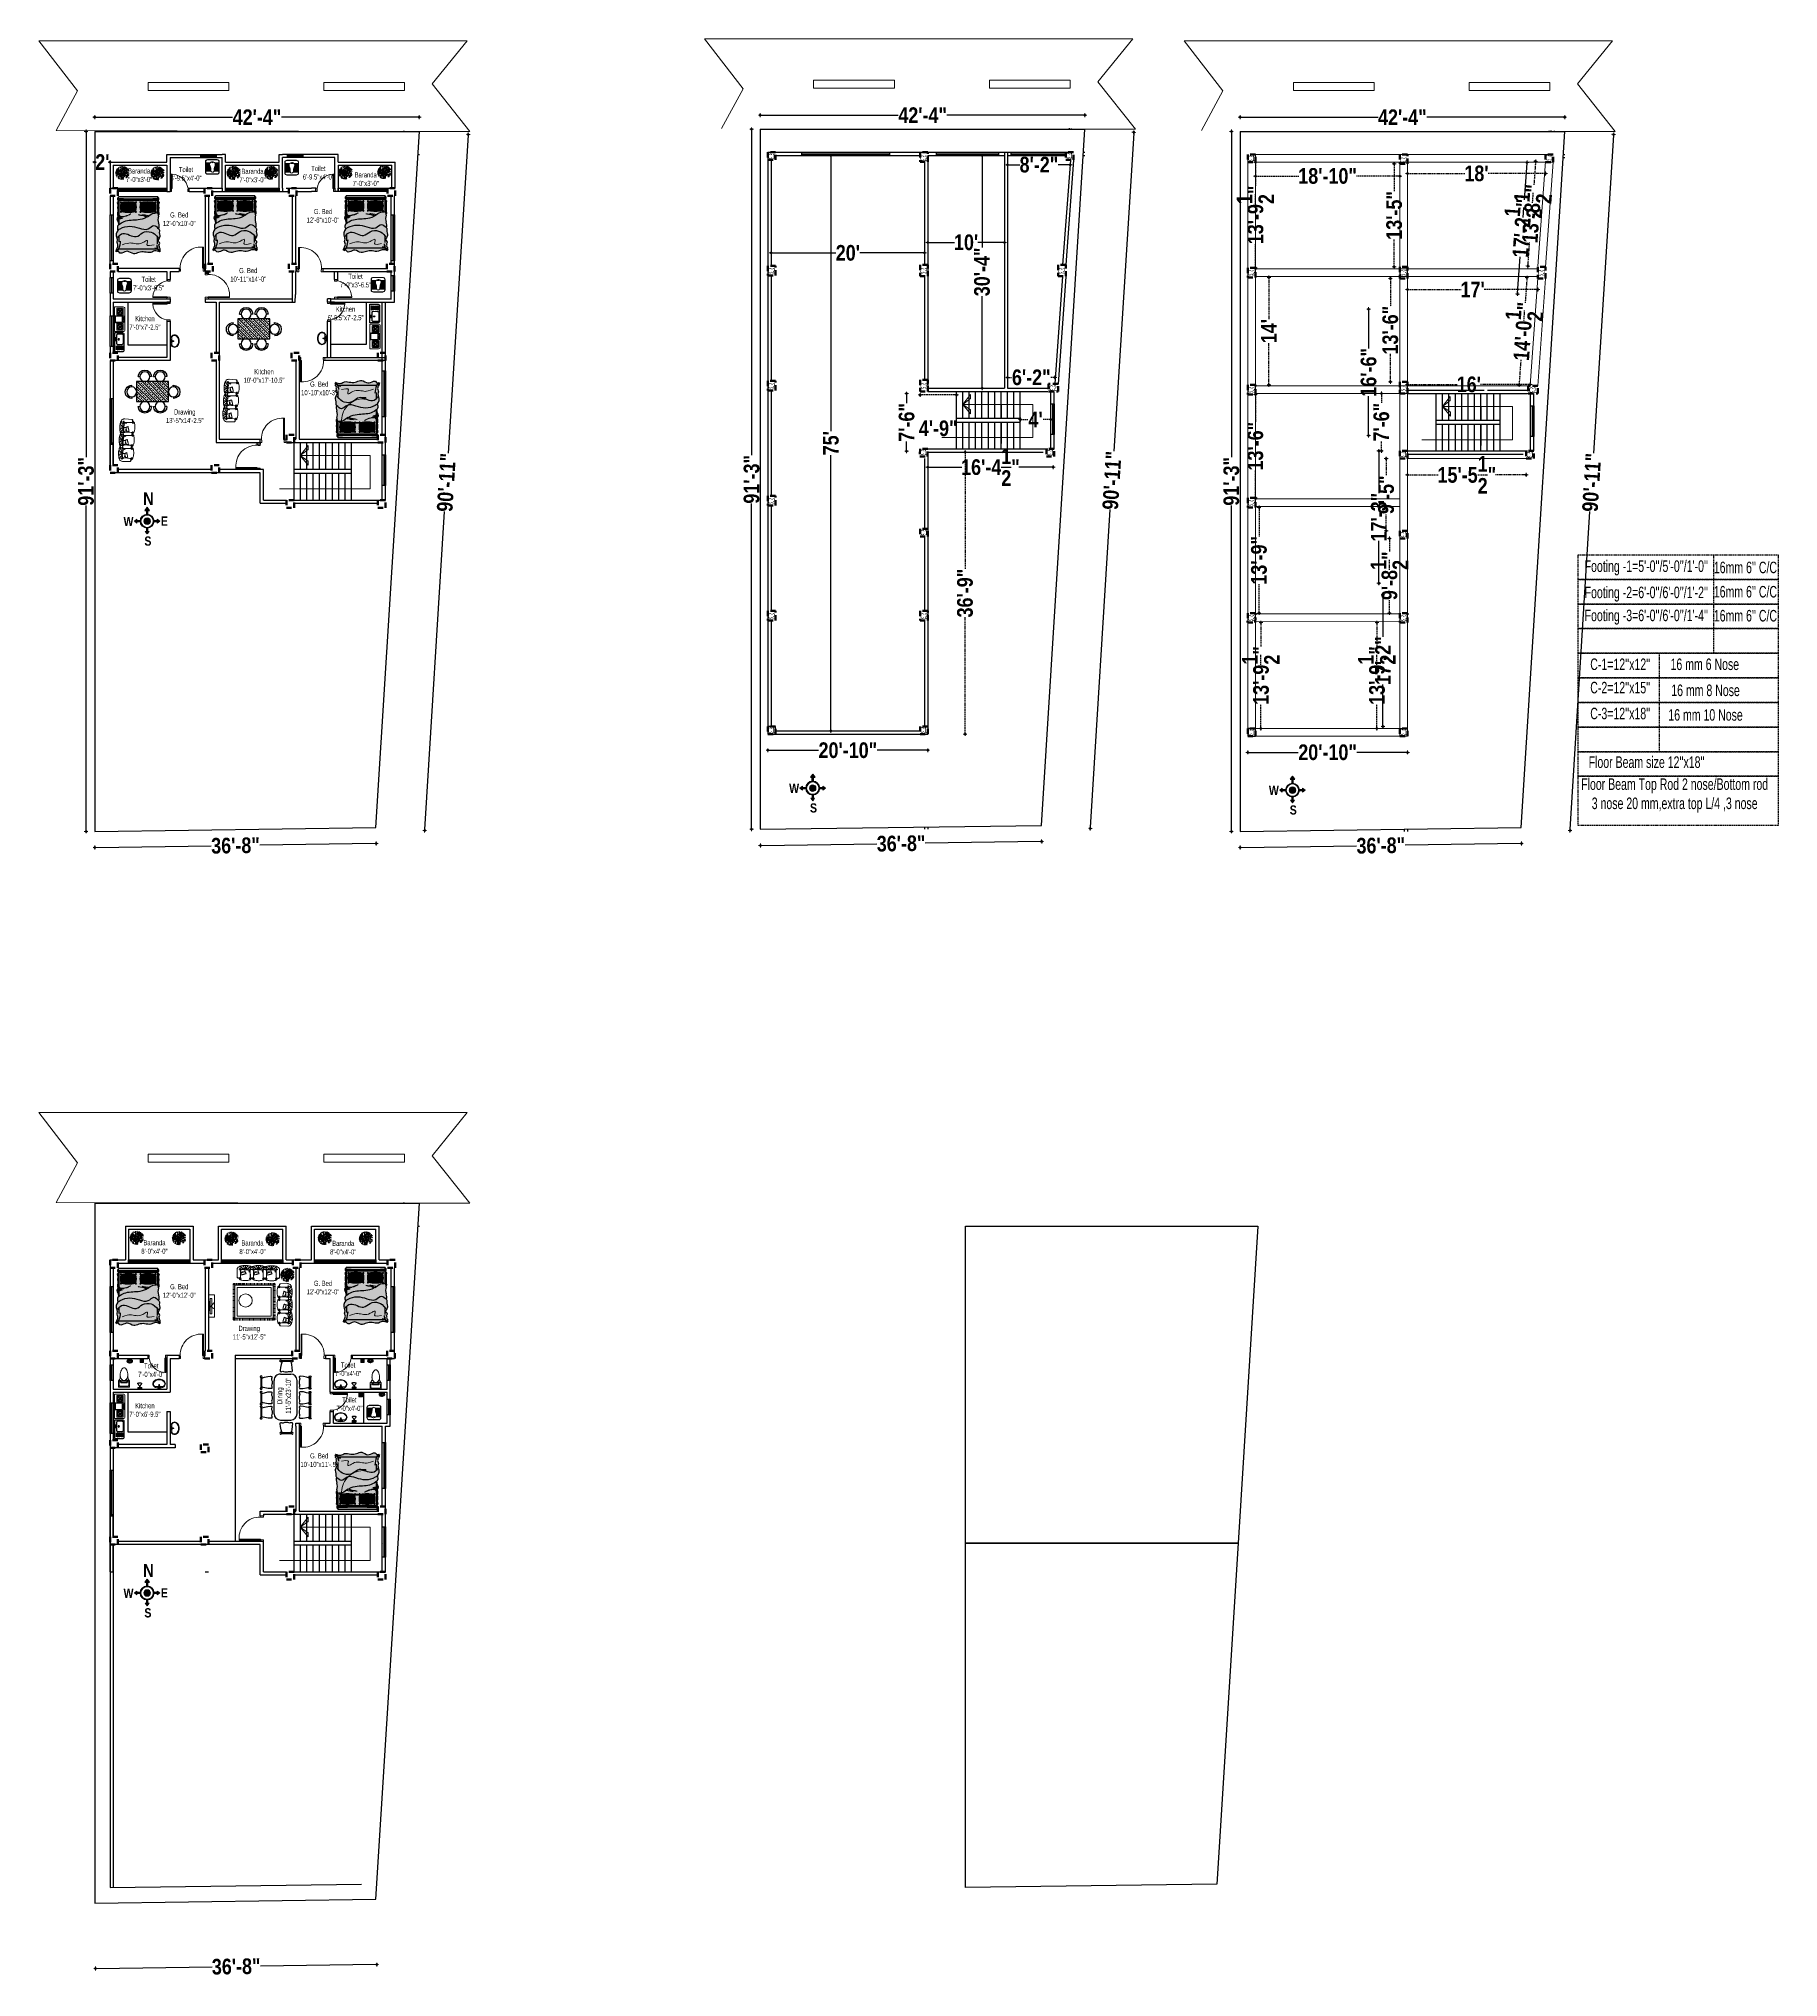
# Model space of a CAD drawing. Header units: inches. Extents: x 64086 to 138972, y -13497 to 16809.
# Drawn here: x 100028 to 102750, y -11479 to -8446 of the extents above; entities that cross this region are included whole.
import ezdxf

# ---------------------------------------------------------------- set-up
doc = ezdxf.new("R2010")
doc.units = ezdxf.units.IN
doc.header["$LTSCALE"] = 0.5
doc.header["$MEASUREMENT"] = 0
doc.header["$PDMODE"] = 2
doc.linetypes.add('DASHED', pattern=[0.75, 0.5, -0.25])
doc.linetypes.add('DASHED2', pattern=[0.375, 0.25, -0.125])
doc.layers.get('0').update_dxf_attribs({"lineweight": 13})
for name, color, linetype, lineweight in [('A-LINE', 252, 'Continuous', 15), ('A-TAXT', 250, 'Continuous', 25), ('A-TOIL', 6, 'Continuous', 15), ('AREA-F', 20, 'DASHED', 18), ('Boundary', 6, 'DASHED', 50), ('DIM', 5, 'Continuous', 13), ('DIMENSION', 250, 'Continuous', 13), ('eq1', 113, 'Continuous', 25), ('estofado', 7, 'Continuous', 25), ('f2', 94, 'Continuous', 25), ('fixture', 24, 'Continuous', 13), ('fur', 42, 'Continuous', 15), ('FURNITUER', 45, 'Continuous', 15), ('FURNITUR', 212, 'Continuous', 9), ('hatch', 8, 'Continuous', 9), ('Light fixture', 5, 'Continuous', 13), ('P-BASIN1', 6, 'Continuous', 15), ('P-COMMODE', 6, 'Continuous', 15), ('P-FLOOR-DRAIN', 4, 'Continuous', 15), ('P-SHOWER', 7, 'Continuous', 15), ('pile', 243, 'DASHED2', 20), ('plant', 70, 'Continuous', 5), ('railing', 30, 'Continuous', 15), ('Sheet', 7, 'Continuous', 30), ('SLAB', 242, 'Continuous', 50), ('TEXT', 7, 'Continuous', 13), ('Text-2', 7, 'Continuous', 18), ('Tree', 94, 'Continuous', 0), ('WALL', 7, 'Continuous', 30), ('WALL-0', 7, 'Continuous', 18)]:
    doc.layers.add(name, color=color, linetype=linetype, lineweight=lineweight)
doc.layers.add('Fur.', color=7, linetype='Continuous', lineweight=5, true_color=0x3765a4)
for name, color, linetype in [('illustr-FURNITURE', 34, 'Continuous'), ('O_FURNITURE', 55, 'Continuous'), ('TEX', 7, 'Continuous'), ('TEXT-FIT', 5, 'Continuous')]:
    doc.layers.add(name, color=color, linetype=linetype)
doc.styles.get("Standard").update_dxf_attribs({"font": 'ARIALNB.TTF'})
doc.styles.add('STYLE1', font='ARIALN.TTF', dxfattribs={"width": 0.8})
doc.dimstyles.new('Column Dim', dxfattribs={"dimtxt": 9, "dimasz": 1.5, "dimexe": 13.25, "dimexo": 11, "dimgap": 1, "dimtad": 0, "dimdec": 1, "dimzin": 0, "dimdsep": 46, "dimlunit": 4, "dimtxsty": 'Standard', "dimblk": 'DIM', "dimcen": 0, "dimse1": 1, "dimse2": 1, "dimclrd": 5, "dimclre": 5, "dimclrt": 7, "dimadec": 0, "dimazin": 0, "dimtfac": 1, "dimtdec": 1, "dimtofl": 0, "dimtmove": 2, "dimatfit": 3, "dimldrblk": 'DIM', "dimfxl": 1, "dimtolj": 1, "dimtzin": 0, "dimarcsym": 0})
pattern_1 = [(225, (19362.28457, 30685.39488), (-0.0883883476, 0.0883883476), [])]

msp = doc.modelspace()

# ---------------------------------------------------------------- texts
at = {"layer": 'A-TAXT', "color": 1, "attachment_point": 7}
for s, insert, char_height in [('{\\fSwis721 Cn BT|b1|i0|c0|p34;N}', (100191.34, -9175.77), 20.0992), ('{\\fSwis721 Cn BT|b1|i0|c0|p34;\\C256;W}', (100160.68, -9208.56), 14.4144), ('{\\fSwis721 Cn BT|b1|i0|c0|p34;\\C256;E}', (100219.1, -9207.94), 14.4144), ('{\\fSwis721 Cn BT|b1|i0|c0|p34;\\C256;S}', (100193.3, -9239.39), 14.4144), ('{\\fSwis721 Cn BT|b1|i0|c0|p34;\\C256;W}', (101202.21, -9626.02), 14.4144), ('{\\fSwis721 Cn BT|b1|i0|c0|p34;\\C256;S}', (101234.83, -9656.85), 14.4144), ('{\\fSwis721 Cn BT|b1|i0|c0|p34;\\C256;W}', (101952.95, -9629.22), 14.4144), ('{\\fSwis721 Cn BT|b1|i0|c0|p34;\\C256;S}', (101985.57, -9660.06), 14.4144), ('{\\fSwis721 Cn BT|b1|i0|c0|p34;N}', (100191.34, -10852.3), 20.0992), ('{\\fSwis721 Cn BT|b1|i0|c0|p34;\\C256;W}', (100160.68, -10885.08), 14.4144), ('{\\fSwis721 Cn BT|b1|i0|c0|p34;\\C256;E}', (100219.1, -10884.46), 14.4144), ('{\\fSwis721 Cn BT|b1|i0|c0|p34;\\C256;S}', (100193.3, -10915.91), 14.4144)]:
    msp.add_mtext(s, dxfattribs=dict(at, insert=insert, char_height=char_height))
at = {"layer": 'plant', "char_height": 8, "width": 62.6443, "attachment_point": 8, "style": 'STYLE1'}
for s, insert in [('C1', (101175.07, -8634.14)), ('C2', (101412.99, -8637.13)), ('C1', (101640.92, -8633.39)), ('C1', (101925.8, -8637.34)), ('C2', (102163.73, -8640.33)), ('C1', (102391.66, -8636.59)), ('C2', (101174.78, -8813.22)), ('C3', (101412.78, -8813.22)), ('C2', (101628.72, -8813.41)), ('C2', (101925.52, -8816.42)), ('C3', (102163.52, -8816.42)), ('C2', (102379.45, -8816.61)), ('C2', (101174.78, -8993.22)), ('C3', (101413.21, -8993.35)), ('C2', (101615.08, -8996.65)), ('C2', (101925.58, -8999.57)), ('C3', (102163.94, -8996.55)), ('C2', (102365.81, -8999.85)), ('C1', (101412.75, -9097.38)), ('C1', (101610.99, -9097.77)), ('C1', (102163.49, -9100.58)), ('C1', (102361.73, -9100.98)), ('C2', (101174.78, -9173.22)), ('C2', (101925.52, -9176.42)), ('C1', (101413.31, -9222.78)), ('C1', (102164.04, -9225.98)), ('C2', (101174.78, -9353.22)), ('C2', (101413.21, -9353.35)), ('C2', (101925.52, -9356.42)), ('C2', (102163.94, -9356.55)), ('C1', (101174.62, -9531.89)), ('C1', (101412.54, -9531.63)), ('C1', (101925.35, -9535.09)), ('C1', (102163.27, -9534.83))]:
    msp.add_mtext(s, dxfattribs=dict(at, insert=insert))
at = {"layer": 'Text-2', "attachment_point": 8, "style": 'STYLE1'}
for s, insert, char_height, width in [('Baranda\\P7\'-0"x3\'-0"', (100185, -8670.47), 8, 62.6443), ('Toilet\\P6\'-9.5"x4\'-0"', (100258.41, -8668.32), 8, 62.6443), ('Baranda\\P7\'-0"x3\'-0"', (100362.5, -8670.97), 8, 62.6443), ('Toilet\\P6\'-9.5"x4\'-0"', (100465.5, -8666.5), 8, 62.6443), ('Baranda\\P7\'-0"x3\'-0"', (100539.68, -8676.65), 8, 62.6443), ('G. Bed \\P12\'-0"x10\'-0"', (100247.85, -8739.27), 8, 62.6443), ('G. Bed \\P12\'-6"x10\'-0"', (100472.82, -8733.97), 8, 62.6443), ('Toilet\\P7\'-0"x3\'-6.5"', (100200, -8840), 8, 62.6443), ('G. Bed \\P10\'-11"x14\'-0"', (100355.85, -8826.27), 8, 62.6443), ('Toilet\\P7\'-0"x3\'-6.5"', (100523.65, -8835.29), 8, 62.6443), ('Kitchen\\P7\'-0"x7\'-2.5"', (100194.11, -8901.5, -703.04), 8, 62.6443), ('Kitchen\\P6\'-8.5"x7\'-2.5"', (100508.08, -8886.73, -703.04), 8, 62.6443), ('Kitchen\\P10\'-0"x17\'-10.5"', (100380.5, -8984.5), 8, 62.6443), ('G. Bed \\P10\'-10"x10\'-3\'\'', (100466.87, -9003.92), 8, 62.6443), ('Drawing\\P13\'-5"x14\'-2.5"', (100256.5, -9047.5), 8, 62.6443), ("Footing -1=5'-0''/5'-0''/1'-0''", (102543.55, -9285.71), 18, 417.7925), ("16mm 6'' C/C", (102698.66, -9282.5), 18, 417.7925), ("Footing -2=6'-0''/6'-0''/1'-2''", (102543.55, -9326.71), 18, 417.7925), ("16mm 6'' C/C", (102698.66, -9320.5), 18, 417.7925), ("Footing -3=6'-0''/6'-0''/1'-4''", (102543.55, -9362.71), 18, 417.7925), ("16mm 6'' C/C", (102698.66, -9358), 18, 417.7925), ("C-1=12''x12''", (102502.75, -9433.97), 18, 417.7925), ('16 mm 6 Nose', (102635.09, -9433.97), 18, 417.7925), ("C-2=12''x15''", (102502.75, -9470.47), 18, 417.7925), ('16 mm 8 Nose', (102636.25, -9474.72), 18, 417.7925), ("C-3=12''x18''", (102502.75, -9510.97), 18, 417.7925), ('16 mm 10 Nose', (102636.25, -9513.22), 18, 417.7925), ("Floor Beam size 12''x18''", (102543.99, -9587.08), 18, 417.7925), ('Floor Beam Top Rod 2 nose/Bottom rod 3 nose 20 mm,extra top L/4 ,3 nose', (102587.92, -9656.65), 18, 301.239), ('Baranda\\P8\'-0"x4\'-0"', (100209, -10347), 8, 62.6443), ('Baranda\\P8\'-0"x4\'-0"', (100362.5, -10347.5), 8, 62.6443), ('Baranda\\P8\'-0"x4\'-0"', (100504.5, -10348), 8, 62.6443), ('G. Bed \\P12\'-0"x12\'-0"', (100247.85, -10415.8), 8, 62.6443), ('G. Bed \\P12\'-0"x12\'-0"', (100472.82, -10410.5), 8, 62.6443), ('Drawing\\P11\'-5"x12\'-5"', (100357.32, -10481), 8, 62.6443), ('Toilet\\P7\'-0"x4\'-0"', (100203.94, -10539.59), 8, 62.6443), ('Toilet\\P7\'-0"x4\'-0"', (100512.02, -10538.32), 8, 62.6443), ('Kitchen\\P7\'-0"x6\'-9.5"', (100194.11, -10602.02, -703.04), 8, 62.6443), ('Toilet\\P7\'-0"x4\'-0"', (100514.02, -10592.82), 8, 62.6443), ('G. Bed \\P10\'-10"x11\'-.5"', (100466.87, -10680.44), 8, 62.6443)]:
    msp.add_mtext(s, dxfattribs=dict(at, insert=insert, char_height=char_height, width=width))
at = {"layer": 'Text-2', "insert": (100422.62, -10568.87), "char_height": 8, "width": 62.6443, "attachment_point": 8, "rotation": 90, "style": 'STYLE1'}
msp.add_mtext('Dining\\P11\'-5"x23\'-10"', dxfattribs=at)

# ---------------------------------------------------------------- blocks, each defined once
blk = doc.blocks.new('DIM')
at = {"layer": 'DIM'}
for q in [(-2, 0), (0, 2), (0, -2), (2, 0)]:
    blk.add_line((0, 0), q, dxfattribs=at)
blk.add_circle((0, 0), 1, dxfattribs=at)
blk = doc.blocks.new('*D652')
at = {"layer": 'Defpoints', "color": 0, "lineweight": 30, "ltscale": 15, "transparency": 16777216}
for p in [(100115.5, -11362.6), (100555.5, -11356.5), (100556.9, -11458.8)]:
    blk.add_point(p, dxfattribs=at)
at = {"layer": 'WALL', "color": 5, "lineweight": -2, "ltscale": 15, "transparency": 16777216}
for p, q in [((100555.4, -11458.8), (100374.8, -11461.3)), ((100118.5, -11464.9), (100299.1, -11462.3))]:
    blk.add_line(p, q, dxfattribs=at)
at = {"layer": 'WALL', "color": 5, "lineweight": -2, "ltscale": 15, "transparency": 16777216, "xscale": 1.5, "yscale": 1.5, "zscale": 1.5}
for p, rotation in [((100117, -11464.9), 180.7974633505945), ((100556.9, -11458.8), 0.7974633505945603)]:
    blk.add_blockref('DIM', p, dxfattribs=dict(at, rotation=rotation))
at = {"layer": 'WALL', "color": 7, "lineweight": 30, "ltscale": 15, "transparency": 16777216, "insert": (100336.9, -11461.8), "char_height": 24.5, "attachment_point": 5, "rotation": 0.7975}
blk.add_mtext('\\A1;36\'-8"', dxfattribs=at)
blk = doc.blocks.new('A$C02AD739B')
at = {"layer": 'fur'}
for p, q in [((0, 21.4), (0.1, 22.3)), ((0.1, 22.3), (0, 21.4)), ((0, 20.4), (0, 21.4)), ((0, 20.4), (0, 21.4)), ((0.6, 5.9), (0, 20.4)), ((0, 20.4), (0.6, 5.9)), ((0.1, 22.3), (0.3, 23.5)), ((0.1, 22.3), (0.3, 23.5)), ((0.3, 23.5), (0.8, 24.6)), ((0.3, 23.5), (0.8, 24.6)), ((0.9, 6), (0.6, 6.4)), ((0.9, 5.5), (0.6, 5.9)), ((0.9, 5.5), (0.6, 5.9)), ((0.8, 24.6), (1.4, 25.7)), ((0.8, 24.6), (1.4, 25.7)), ((1.2, 5.7), (0.9, 6)), ((1.3, 5.2), (0.9, 5.5)), ((1.3, 5.2), (0.9, 5.5)), ((1.6, 5.4), (1.2, 5.7)), ((1.7, 4.9), (1.3, 5.2)), ((1.7, 4.9), (1.3, 5.2)), ((1.4, 25.7), (2.2, 26.4)), ((1.4, 25.7), (2.2, 26.4)), ((2.1, 5.2), (1.6, 5.4)), ((2.2, 4.7), (1.7, 4.9)), ((2.2, 4.7), (1.7, 4.9)), ((2.5, 5), (2.1, 5.2)), ((2.2, 26.4), (3.7, 27.3)), ((2.2, 26.4), (3.7, 27.3)), ((2.7, 4.5), (2.2, 4.7)), ((2.7, 4.5), (2.2, 4.7)), ((3, 4.9), (2.5, 5)), ((3.2, 4.5), (2.7, 4.5)), ((3.2, 4.5), (2.7, 4.5)), ((3.4, 4.9), (3, 4.9)), ((3.7, 4.5), (3.2, 4.5)), ((3.7, 4.5), (3.2, 4.5)), ((3.9, 4.9), (3.4, 4.9)), ((3.7, 27.3), (4.5, 27.7)), ((3.7, 27.3), (4.5, 27.7)), ((3.7, 27.3), (4.4, 27.2)), ((3.7, 22.3), (4.1, 22.3)), ((4.2, 4.5), (3.7, 4.5)), ((4.2, 4.5), (3.7, 4.5)), ((4.4, 4.9), (3.9, 4.9)), ((4.1, 22.3), (4.5, 22.3)), ((4.7, 4.6), (4.2, 4.5)), ((4.7, 4.6), (4.2, 4.5)), ((4.4, 27.2), (5, 27.2)), ((4.9, 5.1), (4.4, 4.9)), ((4.5, 27.7), (5.3, 28.1)), ((4.5, 27.7), (5.3, 28.1)), ((4.5, 23.6), (5, 23.4)), ((4.5, 22.3), (5, 22.2)), ((5.2, 4.8), (4.7, 4.6)), ((4.7, 4.2), (4.7, 4.6)), ((4.7, 4.2), (4.7, 4.6)), ((4.8, 3.7), (4.7, 4.2)), ((4.8, 3.7), (4.7, 4.2)), ((5, 3.3), (4.8, 3.7)), ((5, 3.3), (4.8, 3.7)), ((5.4, 5.3), (4.9, 5.1)), ((5, 27.2), (5.6, 27.1)), ((5, 23.4), (5.5, 23.1)), ((5, 22.2), (5.4, 22.1)), ((5.1, 2.9), (5, 3.3)), ((5.1, 2.9), (5, 3.3)), ((5.4, 2.6), (5.1, 2.9)), ((5.4, 2.6), (5.1, 2.9)), ((5.2, 24.6), (5.5, 24.4)), ((5.7, 5), (5.2, 4.8)), ((5.3, 28.1), (6.1, 28.5)), ((5.3, 28.1), (6.1, 28.5)), ((5.4, 22.1), (5.8, 21.9)), ((5.8, 5.5), (5.4, 5.3)), ((5.6, 2.2), (5.4, 2.6)), ((5.6, 2.2), (5.4, 2.6)), ((5.5, 24.4), (5.9, 24.2)), ((5.5, 23.1), (5.9, 22.8)), ((5.6, 27.1), (6.2, 26.9)), ((5.6, 3.4), (6.5, 4.8)), ((6, 1.9), (5.6, 2.2)), ((6, 1.9), (5.6, 2.2)), ((6.1, 5.3), (5.7, 5)), ((5.8, 21.9), (6.2, 21.7)), ((6.2, 5.8), (5.8, 5.5)), ((5.9, 24.2), (6.2, 24)), ((5.9, 22.8), (6.3, 22.4)), ((6, 2.7), (8.3, 5.3)), ((6.3, 1.7), (6, 1.9)), ((6.3, 1.7), (6, 1.9)), ((6.1, 28.5), (6.9, 28.8)), ((6.1, 28.5), (6.9, 28.8)), ((6.4, 5.6), (6.1, 5.3)), ((6.2, 26.9), (6.9, 26.8)), ((6.2, 24), (6.4, 23.7)), ((6.2, 21.7), (6.6, 21.5)), ((6.5, 6.1), (6.2, 5.8)), ((6.3, 22.4), (6.6, 22)), ((6.7, 1.5), (6.3, 1.7)), ((6.7, 1.5), (6.3, 1.7)), ((6.4, 23.7), (6.7, 23.4)), ((6.8, 6), (6.4, 5.6)), ((6.8, 6.5), (6.5, 6.1)), ((8.7, 3.4), (6.5, 2.3)), ((6.7, 23.4), (6.9, 23.1)), ((7.2, 1.4), (6.7, 1.5)), ((7.2, 1.4), (6.7, 1.5)), ((6.9, 21.4), (6.8, 6)), ((6.9, 28.8), (7.7, 29)), ((6.9, 28.8), (7.7, 29)), ((6.9, 26.8), (7.4, 26.5)), ((6.9, 23.1), (7, 22.7)), ((6.9, 21.4), (7.1, 21.8)), ((7, 22.7), (7.1, 22.4)), ((7.1, 21.8), (7.3, 22.1)), ((7.2, 19.9), (8.3, 20.4)), ((7.2, 19.7), (8.1, 17.3)), ((8.6, 0.9), (7.2, 1.4)), ((8.6, 0.9), (7.2, 1.4)), ((7.3, 22.1), (7.6, 22.4)), ((7.4, 26.5), (8, 26.3)), ((7.6, 22.4), (8.4, 22.7)), ((7.7, 29), (8.6, 29.2)), ((7.7, 29), (8.6, 29.2)), ((7.7, 19.8), (8.9, 18.7)), ((7.9, 19), (9.2, 17)), ((8, 26.3), (8.6, 26)), ((8.3, 20.4), (9.4, 20.8)), ((8.4, 22.7), (9.7, 23.1)), ((8.6, 29.2), (9.5, 29.3)), ((8.6, 29.2), (9.5, 29.3)), ((8.6, 26), (9.1, 25.7)), ((10.1, 0.6), (8.6, 0.9)), ((10.1, 0.6), (8.6, 0.9)), ((9.1, 25.7), (9.6, 25.3)), ((9.4, 20.8), (10.5, 21.1)), ((9.5, 29.3), (10.3, 29.4)), ((9.5, 29.3), (10.4, 29.4)), ((9.6, 25.3), (10.1, 24.9)), ((9.7, 23.1), (11, 23.4)), ((10.1, 24.9), (10.6, 24.4)), ((11.5, 0.3), (10.1, 0.6)), ((11.5, 0.3), (10.1, 0.6)), ((10.3, 29.4), (10.3, 29.4)), ((10.3, 29.4), (10.4, 29.4)), ((10.3, 29.4), (10.4, 29.4)), ((10.3, 29.4), (10.9, 29.1)), ((10.4, 29.4), (11, 29.5)), ((10.4, 29.4), (11, 29.5)), ((10.5, 21.1), (11.6, 21.3)), ((10.6, 24.4), (11, 24)), ((10.9, 29.1), (11.4, 28.8)), ((11, 29.5), (11.8, 29.7)), ((11, 29.5), (11.8, 29.7)), ((11, 24), (11.4, 23.5)), ((11, 23.4), (11.4, 23.5)), ((11.4, 28.8), (11.9, 28.5)), ((12.4, 23.5), (11.4, 23.5)), ((13, 0.1), (11.5, 0.3)), ((13, 0.1), (11.5, 0.3)), ((11.6, 21.3), (12.8, 21.6)), ((11.8, 29.7), (12.5, 29.9)), ((11.8, 29.7), (12.5, 29.9)), ((11.9, 28.5), (12.3, 28.1)), ((12.3, 28.1), (12.8, 27.7)), ((13.4, 23.6), (12.4, 23.5)), ((12.5, 29.9), (13.2, 30)), ((12.5, 29.9), (13.2, 30)), ((12.8, 27.7), (13.1, 27.2)), ((12.8, 21.6), (14, 21.7)), ((14.5, 0), (13, 0.1)), ((14.5, 0), (13, 0.1)), ((13.1, 27.2), (13.5, 26.7)), ((13.2, 30), (14, 30)), ((13.2, 30), (14, 30)), ((14.4, 23.9), (13.4, 23.6)), ((13.5, 26.7), (13.8, 26.2)), ((13.8, 26.2), (14, 25.7)), ((14, 30), (14.7, 30)), ((14, 30), (14.7, 30)), ((14, 25.7), (14.2, 25.1)), ((14, 21.7), (15.2, 21.8)), ((14.2, 25.1), (14.3, 24.5)), ((14.3, 24.5), (14.4, 23.9)), ((14.4, 23.9), (14.3, 23.9)), ((14.3, 23.9), (14.4, 23.9)), ((14.7, 23.8), (14.3, 23.9)), ((14.3, 23.9), (14.4, 23.9)), ((14.4, 23.9), (14.4, 23.9)), ((16, 0), (14.5, 0)), ((16, 0), (14.5, 0)), ((14.7, 30), (15.5, 30)), ((14.7, 30), (15.5, 30)), ((15.1, 23.7), (14.7, 23.8)), ((15.4, 15), (14.9, 13.9)), ((14.9, 13.9), (15.7, 13.7)), ((14.9, 13.9), (14.9, 13.9)), ((15.5, 23.7), (15.1, 23.7)), ((15.2, 21.8), (16.3, 21.8)), ((15.7, 15.5), (15.4, 15)), ((15.5, 30), (16.2, 30)), ((15.5, 30), (16.2, 30)), ((15.9, 23.8), (15.5, 23.7)), ((15.9, 15.9), (15.7, 15.5)), ((15.7, 13.7), (16.3, 13.5)), ((15.9, 23.8), (16.3, 23.8)), ((16.3, 16.5), (15.9, 15.9)), ((16.6, 0), (16, 0)), ((16, 0), (16.6, 0)), ((16.2, 30), (16.9, 30)), ((16.9, 30), (16.2, 30)), ((16.3, 23.8), (16.2, 30)), ((16.7, 23.8), (16.3, 23.8)), ((17.3, 21.8), (16.3, 21.8)), ((16.3, 16.5), (16.6, 17.2)), ((17.4, 17.1), (16.3, 16.5)), ((16.3, 13.5), (16.6, 13.6)), ((16.6, 17.2), (16.7, 18.1)), ((16.6, 17.2), (17, 17.4)), ((16.6, 13.6), (17.1, 13.4)), ((17.3, 0), (16.6, 0)), ((17.3, 0), (16.6, 0)), ((16.7, 23.8), (17.1, 23.7)), ((16.7, 18.1), (16.9, 18.3)), ((16.9, 30), (17.7, 30.1)), ((17.7, 30.1), (16.9, 30)), ((16.9, 18.3), (17.2, 19.1)), ((17, 18.5), (17.1, 18.6)), ((17, 17.4), (17.5, 17.8)), ((17.1, 23.7), (17.5, 23.7)), ((17.1, 21.3), (17.4, 22.2)), ((17.3, 20.9), (17.1, 21.3)), ((17.1, 13.4), (17.5, 13.5)), ((17.2, 19.1), (17.3, 20.9)), ((18.8, 0.1), (17.3, 0)), ((17.3, 0), (18.8, 0.1)), ((17.4, 22.2), (17.4, 23.4)), ((17.4, 23.4), (18.6, 22.8)), ((17.6, 17.4), (17.4, 17.1)), ((17.5, 23.7), (17.9, 23.8)), ((17.7, 21.8), (17.5, 21)), ((17.5, 13.5), (18, 13.2)), ((17.7, 30.1), (18.4, 30.1)), ((18.4, 30.1), (17.7, 30.1)), ((17.9, 23.8), (18.3, 24)), ((18, 13.2), (18.3, 13.2)), ((18.4, 25.1), (18.2, 24.6)), ((18.2, 24.6), (18.2, 24)), ((18.2, 24), (19.2, 23.7)), ((18.3, 24), (18.2, 24)), ((18.2, 22.1), (19.1, 21.5)), ((18.3, 13.2), (18.7, 12.8)), ((18.4, 30.1), (19.2, 30.1)), ((19.2, 30.1), (18.4, 30.1)), ((18.5, 25.7), (18.4, 25.1)), ((18.7, 26.3), (18.5, 25.7)), ((18.6, 22.8), (19, 22.7)), ((19, 26.8), (18.7, 26.3)), ((18.7, 12.8), (19.7, 12.8)), ((19.7, 17.3), (18.8, 16.9)), ((20.3, 0.2), (18.8, 0.1)), ((18.8, 0.1), (20.3, 0.2)), ((19.4, 27.3), (19, 26.8)), ((19, 22.7), (19.9, 22.6)), ((19.2, 30.1), (19.9, 30)), ((19.9, 30), (19.2, 30.1)), ((19.2, 23.7), (20.2, 23.6)), ((19.7, 27.8), (19.4, 27.3)), ((20.1, 28.2), (19.7, 27.8)), ((20.2, 17.7), (19.7, 17.3)), ((19.7, 17.3), (20.8, 16.9)), ((19.7, 12.8), (19.7, 12.8)), ((19.7, 12.8), (20.4, 12.4)), ((19.9, 30), (20.6, 29.9)), ((20.6, 29.9), (19.9, 30)), ((19.9, 22.6), (21, 22.2)), ((20.6, 28.6), (20.1, 28.2)), ((20.2, 23.6), (21.2, 23.6)), ((21.4, 17.6), (20.2, 17.7)), ((21.8, 0.5), (20.3, 0.2)), ((20.3, 0.2), (21.8, 0.5)), ((20.4, 12.4), (20.6, 12.4)), ((20.6, 29.9), (21.4, 29.7)), ((21.4, 29.7), (20.6, 29.9)), ((21.1, 29), (20.6, 28.6)), ((20.6, 12.4), (20.9, 12.1)), ((20.8, 16.9), (21.7, 17.1)), ((20.9, 12.1), (21.8, 12.1)), ((21, 22.2), (22.3, 22)), ((21.6, 29.3), (21.1, 29)), ((21.6, 24.1), (21.2, 23.6)), ((21.7, 23.5), (21.2, 23.6)), ((21.4, 29.7), (22.1, 29.5)), ((22.1, 29.5), (21.4, 29.7)), ((23.5, 17.9), (21.4, 17.6)), ((22.1, 29.5), (21.6, 29.3)), ((22, 24.6), (21.6, 24.1)), ((23, 23.2), (21.7, 23.5)), ((21.7, 17.1), (22.7, 16.9)), ((21.8, 12.1), (22.7, 11.9)), ((23.2, 0.8), (21.8, 0.5)), ((21.8, 0.5), (23.2, 0.8)), ((22.5, 25), (22, 24.6)), ((22.1, 29.5), (23, 29.5)), ((23, 29.5), (22.1, 29.5)), ((22.1, 29.5), (22.1, 29.5)), ((22.1, 29.5), (22.1, 29.5)), ((22.1, 29.5), (22.1, 29.5)), ((22.3, 22), (23.9, 22)), ((23.1, 16.5), (22.3, 16.1)), ((23.3, 16.9), (22.4, 17.2)), ((22.9, 25.4), (22.5, 25)), ((22.7, 16.9), (23, 16.8)), ((22.7, 11.9), (22.9, 11.9)), ((23.4, 25.8), (22.9, 25.4)), ((22.9, 11.9), (24.5, 11.4)), ((23, 29.5), (23.8, 29.4)), ((23.8, 29.4), (23, 29.5)), ((24.3, 22.9), (23, 23.2)), ((24.7, 1.2), (23.2, 0.8)), ((23.2, 0.8), (24.7, 1.2)), ((24, 26.2), (23.4, 25.8)), ((23.6, 22.1), (23.6, 22.1)), ((23.8, 29.4), (24.7, 29.2)), ((24.7, 29.2), (23.8, 29.4)), ((23.9, 22), (25.1, 21.5)), ((24.5, 26.5), (24, 26.2)), ((25.1, 22.6), (24.3, 22.9)), ((24.5, 15.3), (24.3, 15.9)), ((25.1, 26.8), (24.5, 26.5)), ((24.6, 14.7), (24.5, 15.3)), ((24.5, 11.4), (24.7, 12.1)), ((24.5, 3.6), (26.8, 2.6)), ((24.9, 14.2), (24.6, 14.7)), ((24.7, 29.2), (25.6, 29)), ((25.6, 29), (24.7, 29.2)), ((25.9, 20.3), (24.7, 20)), ((24.9, 16.3), (24.7, 16.6)), ((24.7, 12.3), (25.1, 13.3)), ((24.7, 12.1), (24.7, 12.3)), ((26.1, 1.6), (24.7, 1.2)), ((24.7, 1.2), (26.1, 1.6)), ((24.9, 15.7), (24.9, 16.3)), ((25.4, 16.2), (24.9, 15.7)), ((24.9, 14.9), (24.9, 15.7)), ((24.9, 14.2), (24.9, 14.9)), ((25.1, 13.3), (24.9, 14.2)), ((27.3, 3), (24.9, 5.5)), ((25.7, 27), (25.1, 26.8)), ((25.4, 22.3), (25.1, 22.6)), ((25.1, 21.5), (25.4, 21)), ((25.9, 18.7), (25.3, 17.6)), ((25.3, 17.6), (25.5, 16.7)), ((25.6, 22), (25.4, 22.3)), ((25.4, 21), (25.6, 20.9)), ((25.5, 16.7), (25.4, 16.2)), ((25.6, 23), (25.5, 22.6)), ((25.6, 29), (26.4, 28.8)), ((26.4, 28.8), (25.6, 29)), ((25.8, 23.4), (25.6, 23)), ((25.8, 21.6), (25.6, 22)), ((25.6, 20.9), (26.6, 21.2)), ((26.3, 27.2), (25.7, 27)), ((26, 23.7), (25.8, 23.4)), ((25.8, 21.6), (25.8, 20.9)), ((26.5, 20.5), (25.9, 19.1)), ((26.6, 19.7), (25.9, 18.7)), ((25.9, 18.7), (26.3, 6.3)), ((26.2, 24), (26, 23.7)), ((26.4, 22.7), (26.1, 22.3)), ((26.5, 22), (26.1, 21.8)), ((26.6, 1.8), (26.1, 1.6)), ((26.1, 1.6), (26.6, 1.8)), ((26.4, 24.3), (26.2, 24)), ((26.9, 27.4), (26.3, 27.2)), ((26.3, 6.8), (26.7, 6.4)), ((26.3, 6.3), (26.7, 5.9)), ((26.4, 28.8), (27.2, 28.5)), ((27.2, 28.5), (26.4, 28.8)), ((26.8, 24.5), (26.4, 24.3)), ((26.7, 23.1), (26.4, 22.7)), ((26.9, 22.2), (26.5, 22)), ((26.6, 21.2), (27, 20.9)), ((27, 20.9), (26.6, 19.7)), ((26.9, 2), (26.6, 1.8)), ((26.6, 1.8), (26.9, 2)), ((27.2, 23.5), (26.7, 23.1)), ((26.7, 6.4), (27, 6.1)), ((26.7, 5.9), (27.1, 5.6)), ((27.6, 3.7), (26.7, 5.1)), ((27.1, 24.7), (26.8, 24.5)), ((27.5, 27.5), (26.9, 27.4)), ((27.3, 22.4), (26.9, 22.2)), ((27.3, 2.2), (26.9, 2)), ((26.9, 2), (27.3, 2.2)), ((27, 6.1), (27.4, 5.8)), ((27.4, 24.9), (27.1, 24.7)), ((27.1, 5.6), (27.5, 5.3)), ((27.2, 28.5), (28.1, 28.1)), ((28.1, 28.1), (27.2, 28.5)), ((27.7, 23.7), (27.2, 23.5)), ((27.7, 22.5), (27.3, 22.4)), ((27.6, 2.6), (27.3, 2.2)), ((27.3, 2.2), (27.6, 2.6)), ((27.4, 5.8), (27.8, 5.6)), ((28.2, 27.6), (27.5, 27.5)), ((27.5, 5.3), (28, 5.1)), ((27.9, 2.9), (27.6, 2.6)), ((27.6, 2.6), (27.9, 2.9)), ((28.2, 23.9), (27.7, 23.7)), ((28.1, 22.6), (27.7, 22.5)), ((27.8, 5.6), (28.3, 5.4)), ((28.1, 3.2), (27.9, 2.9)), ((27.9, 2.9), (28.1, 3.2)), ((28, 5.1), (28.5, 5)), ((28.1, 28.1), (28.8, 27.6)), ((28.8, 27.6), (28.1, 28.1)), ((28.6, 22.7), (28.1, 22.6)), ((28.3, 3.7), (28.1, 3.2)), ((28.1, 3.2), (28.3, 3.7)), ((28.8, 27.6), (28.2, 27.6)), ((28.3, 5.4), (28.7, 5.3)), ((28.4, 4.1), (28.3, 3.7)), ((28.3, 3.7), (28.4, 4.1)), ((28.5, 4.5), (28.4, 4.1)), ((28.4, 4.1), (28.5, 4.5)), ((28.5, 4.5), (28.5, 5)), ((28.5, 5), (29, 4.9)), ((29, 4.9), (28.5, 4.9)), ((28.5, 4.9), (28.5, 4.5)), ((29, 22.7), (28.6, 22.7)), ((28.7, 5.3), (29.2, 5.2)), ((28.8, 27.6), (30.3, 26.8)), ((30.3, 26.8), (28.8, 27.6)), ((29.5, 4.8), (29, 4.9)), ((29, 4.9), (29.5, 4.8)), ((29.2, 5.2), (29.7, 5.3)), ((30, 4.9), (29.5, 4.8)), ((29.5, 4.8), (30, 4.9)), ((29.7, 5.3), (30.2, 5.3)), ((30.5, 4.9), (30, 4.9)), ((30, 4.9), (30.5, 4.9)), ((30.2, 5.3), (30.6, 5.4)), ((30.3, 26.8), (31.1, 26.1)), ((31.1, 26.1), (30.3, 26.8)), ((31, 5.1), (30.5, 4.9)), ((30.5, 4.9), (31, 5.1)), ((30.6, 5.4), (31.1, 5.6)), ((31.4, 5.4), (31, 5.1)), ((31, 5.1), (31.4, 5.4)), ((31.1, 26.1), (31.8, 25.1)), ((31.8, 25.1), (31.1, 26.1)), ((31.1, 5.6), (31.5, 5.9)), ((31.9, 5.6), (31.4, 5.4)), ((31.4, 5.4), (31.9, 5.6)), ((31.5, 5.9), (31.9, 6.1)), ((31.8, 25.1), (32.3, 24)), ((32.3, 24), (31.8, 25.1)), ((31.9, 6.1), (32.3, 6.5)), ((32.2, 6), (31.9, 5.6)), ((31.9, 5.6), (32.2, 6)), ((32.5, 6.4), (32.2, 6)), ((32.2, 6), (32.5, 6.4)), ((32.3, 24), (32.6, 22.8)), ((32.6, 22.8), (32.3, 24)), ((32.3, 6.5), (32.5, 6.9)), ((32.7, 20.9), (32.5, 6.4)), ((32.7, 20.9), (32.5, 6.4)), ((32.6, 22.8), (32.7, 21.9)), ((32.6, 22.8), (32.7, 21.9)), ((32.7, 21.9), (32.7, 20.9)), ((32.7, 20.9), (32.7, 21.9))]:
    blk.add_line(p, q, dxfattribs=at)
blk = doc.blocks.new('A$C385E12BF')
at = {"layer": 'FURNITUER', "xscale": -0.7874014901910519, "yscale": 0.7874014902045019, "zscale": 0.7874014901677212, "rotation": 180.3659748531272}
for p in [(-55.7, 23.9), (-35.5, 23.7), (-15, 23.6)]:
    blk.add_blockref('A$C02AD739B', p, dxfattribs=at)
blk = doc.blocks.new('Krishnachura')
at = {"true_color": 0xf64004}
h = blk.add_hatch(color=20, dxfattribs=at)
h.paths.add_polyline_path([(-25, -73), (-29, -79), (-24, -87), (-18, -80)])
h.paths.add_polyline_path([(-15, 107), (-25, 104), (-18, 99), (-9, 101)])
h.paths.add_polyline_path([(40, 99), (33, 96), (39, 92), (45, 95)])
h.paths.add_polyline_path([(57, 77), (50, 75), (50, 69), (57, 70)])
h.paths.add_polyline_path([(50, 50), (43, 54), (39, 48), (48, 42)])
edge = h.paths.add_edge_path()
edge.add_line((93, 32), (89, 33))
edge.add_line((89, 33), (87, 26))
edge.add_line((87, 26), (91, 23))
edge.add_spline(control_points=[(91, 23), (91, 23), (91, 24), (91, 24)], knot_values=[96.049377, 96.049377, 96.049377, 96.049377, 96.780106, 96.780106, 96.780106, 96.780106], degree=3, periodic=0)
edge.add_line((91, 24), (93, 32))
h.paths.add_polyline_path([(121, 13), (112, 13), (110, 8), (117, 7)])
h.paths.add_polyline_path([(119, -4), (113, -9), (119, -13), (125, -9)])
h.paths.add_polyline_path([(82, -22), (74, -26), (74, -33), (82, -29)])
h.paths.add_polyline_path([(84, -61), (79, -56), (77, -61), (82, -67)])
h.paths.add_polyline_path([(67, -81), (61, -84), (67, -90), (73, -87)])
h.paths.add_polyline_path([(32, -93), (26, -89), (16, -94), (25, -99)])
h.paths.add_polyline_path([(9, -61), (5, -60), (0, -60), (0, -65), (3, -68), (10, -68)])
h.paths.add_polyline_path([(-85, -41), (-90, -46), (-88, -53), (-83, -49)])
h.paths.add_polyline_path([(-53, -20), (-60, -25), (-59, -33), (-52, -28)])
edge = h.paths.add_edge_path()
edge.add_line((-85, 12), (-86, 18))
edge.add_spline(control_points=[(-86, 18), (-86, 18), (-86, 18), (-86, 18)], knot_values=[18.300544, 18.300544, 18.300544, 18.300544, 18.460045, 18.460045, 18.460045, 18.460045], degree=3, periodic=0)
edge.add_line((-86, 18), (-94, 15))
edge.add_line((-94, 15), (-91, 8))
edge.add_line((-91, 8), (-85, 12))
h.paths.add_polyline_path([(-55, 44), (-63, 44), (-63, 36), (-56, 37)])
h.paths.add_polyline_path([(-78, 52), (-78, 53), (-85, 55), (-90, 50), (-83, 47)])
h.paths.add_polyline_path([(-46, 88), (-53, 92), (-55, 85), (-49, 81)])
h = blk.add_hatch(dxfattribs=at)
h.set_pattern_fill('AR-SAND', color=20, scale=7, style=0)
h.set_pattern_definition([(37.5, (2450.762, 3764.287), (-0.440954, 13.487766), [0, -10.64, 0, -11.9, 0, -11.375]), (7.5, (2450.762, 3764.287), (12.38844, 19.75502), [0, -5.74, 0, -9.59, 0, -3.675]), (327.5, (2442.152, 3764.287), (21.798993, 0.039613), [0, -3.5, 0, -12.6, 0, -16.45]), (317.5, (2442.152, 3764.287), (21.04289, 6.14373), [0, -1.75, 0, -8.26, 0, -9.45])])
edge = h.paths.add_edge_path()
edge.add_spline(control_points=[(-21, 58), (-22, 64), (-22, 74), (-25, 80), (-26, 82)], knot_values=[28.353779, 28.353779, 28.353779, 28.353779, 47.865903, 53.465511, 53.465511, 53.465511, 53.465511], degree=3, periodic=0)
edge.add_arc((6, -3), 90.7, 111.2287, 132.6771)
edge.add_spline(control_points=[(-55, 64), (-54, 60), (-52, 51), (-48, 43), (-46, 38)], knot_values=[28.772575, 28.772575, 28.772575, 28.772575, 40.260412, 55.511589, 55.511589, 55.511589, 55.511589], degree=3, periodic=0)
edge.add_arc((6, -3), 66.7, 114.3788, 141.8754, ccw=False)
edge = h.paths.add_edge_path()
edge.add_spline(control_points=[(-59, -14), (-59, -14), (-51, -15), (-33, -21), (-47, -10), (-50, -1), (-53, 9), (-58, 11), (-59, 12)], knot_values=[46.400789, 46.400789, 46.400789, 46.400789, 46.820806, 66.163574, 73.325721, 84.62101, 97.853805, 101.018607, 101.018607, 101.018607, 101.018607], degree=3, periodic=0)
edge.add_arc((6, -3), 66.7, 167.1947, 180)
edge.add_arc((6, -3), 66.7, 180, 189.8215)
edge = h.paths.add_edge_path()
edge.add_spline(control_points=[(-44, -47), (-46, -49), (-51, -55), (-56, -62), (-59, -66)], knot_values=[16.374576, 16.374576, 16.374576, 16.374576, 25.17, 40.887921, 40.887921, 40.887921, 40.887921], degree=3, periodic=0)
edge.add_arc((6, -3), 90.7, 224.0334, 234.7177)
edge.add_spline(control_points=[(-46, -77), (-40, -74), (-30, -70), (-19, -68), (-15, -66)], knot_values=[173.650781, 173.650781, 173.650781, 173.650781, 192.845419, 206.135266, 206.135266, 206.135266, 206.135266], degree=3, periodic=0)
edge.add_arc((6, -3), 66.7, 221.0198, 251.1899, ccw=False)
edge = h.paths.add_edge_path()
edge.add_arc((6, -3), 90.7, 360, 364.7072)
edge.add_spline(control_points=[(97, 4), (92, 6), (84, 7), (75, 8), (72, 9)], knot_values=[62.785671, 62.785671, 62.785671, 62.785671, 77.921084, 87.678021, 87.678021, 87.678021, 87.678021], degree=3, periodic=0)
edge.add_arc((6, -3), 66.7, 0, 10.0873, ccw=False)
edge.add_arc((6, -3), 66.7, -26.9119, 0, ccw=False)
edge.add_spline(control_points=[(66, -33), (69, -33), (77, -35), (85, -36), (91, -36)], knot_values=[64.453635, 64.453635, 64.453635, 64.453635, 72.440787, 89.673139, 89.673139, 89.673139, 89.673139], degree=3, periodic=0)
edge.add_arc((6, -3), 90.7, 338.4166, 360)
h.paths.add_polyline_path([(82, -22), (82, -29), (74, -33), (74, -26)], flags=16)
edge = h.paths.add_edge_path()
edge.add_arc((6, -3), 90.7, 34.2027, 44.5505)
edge.add_spline(control_points=[(71, 61), (63, 56), (52, 53), (41, 55), (39, 55)], knot_values=[87.665027, 87.665027, 87.665027, 87.665027, 114.902872, 122.337703, 122.337703, 122.337703, 122.337703], degree=3, periodic=0)
edge.add_arc((6, -3), 66.7, 57.5686, 61.0539, ccw=False)
edge.add_line((42, 53), (43, 54))
edge.add_line((43, 54), (50, 50))
edge.add_line((50, 50), (50, 48))
edge.add_arc((6, -3), 66.7, 25.7549, 49.5727, ccw=False)
edge.add_spline(control_points=[(67, 26), (70, 30), (74, 38), (79, 45), (81, 48)], knot_values=[61.087505, 61.087505, 61.087505, 61.087505, 75.963584, 86.710193, 86.710193, 86.710193, 86.710193], degree=3, periodic=0)
h = blk.add_hatch(dxfattribs=at)
h.set_pattern_fill('AR-SAND', color=20, scale=5, style=0)
h.set_pattern_definition([(37.5, (2450.762, 3764.287), (-0.314967, 9.634119), [0, -7.6, 0, -8.5, 0, -8.125]), (7.5, (2450.762, 3764.287), (8.848884, 14.11073), [0, -4.1, 0, -6.85, 0, -2.625]), (327.5, (2444.612, 3764.287), (15.57071, 0.028295), [0, -2.5, 0, -9, 0, -11.75]), (317.5, (2444.612, 3764.287), (15.030633, 4.388378), [0, -1.25, 0, -5.9, 0, -6.75])])
edge = h.paths.add_edge_path()
edge.add_spline(control_points=[(29, -66), (28, -64), (24, -56), (29, -45), (29, -39)], knot_values=[158.269396, 158.269396, 158.269396, 158.269396, 165.001518, 184.628403, 184.628403, 184.628403, 184.628403], degree=3, periodic=0)
edge.add_arc((6, -3), 42.7, 269.2157, 302.094, ccw=False)
edge.add_spline(control_points=[(6, -46), (5, -47), (2, -53), (0, -63), (-7, -66), (-10, -68)], knot_values=[51.110941, 51.110941, 51.110941, 51.110941, 55.637853, 69.206962, 79.557259, 79.557259, 79.557259, 79.557259], degree=3, periodic=0)
edge.add_arc((6, -3), 66.7, 255.5516, 289.7168)
h.paths.add_polyline_path([(9, -61), (10, -68), (3, -68), (0, -65), (0, -60), (5, -60)], flags=16)
edge = h.paths.add_edge_path()
edge.add_spline(control_points=[(37, -33), (43, -34), (53, -32), (63, -33), (66, -33)], knot_values=[35.802774, 35.802774, 35.802774, 35.802774, 54.670539, 64.453635, 64.453635, 64.453635, 64.453635], degree=3, periodic=0)
edge.add_arc((6, -3), 66.7, 333.0881, 360)
edge.add_arc((6, -3), 66.7, 0, 10.0873)
edge.add_spline(control_points=[(72, 9), (68, 9), (60, 9), (52, 7), (48, 6)], knot_values=[38.241718, 38.241718, 38.241718, 38.241718, 50.387682, 62.785671, 62.785671, 62.785671, 62.785671], degree=3, periodic=0)
edge.add_arc((6, -3), 42.7, 0, 11.5132, ccw=False)
edge.add_arc((6, -3), 42.7, -44.6902, 0, ccw=False)
edge = h.paths.add_edge_path()
edge.add_spline(control_points=[(47, 10), (49, 11), (57, 14), (62, 20), (67, 26)], knot_values=[35.140557, 35.140557, 35.140557, 35.140557, 40.560575, 61.087505, 61.087505, 61.087505, 61.087505], degree=3, periodic=0)
edge.add_arc((6, -3), 66.7, 25.7549, 49.5727)
edge.add_line((50, 48), (48, 42))
edge.add_line((48, 42), (39, 48))
edge.add_line((39, 48), (42, 53))
edge.add_arc((6, -3), 66.7, 57.5686, 61.0539)
edge.add_spline(control_points=[(39, 55), (32, 57), (19, 61), (-1, 51), (0, 43), (1, 39)], knot_values=[37.337392, 37.337392, 37.337392, 37.337392, 58.811875, 77.831688, 87.665027, 87.665027, 87.665027, 87.665027], degree=3, periodic=0)
edge.add_arc((6, -3), 42.7, 18.246, 97.6303, ccw=False)
edge = h.paths.add_edge_path()
edge.add_spline(control_points=[(-9, 37), (-13, 42), (-19, 48), (-21, 56), (-21, 58)], knot_values=[53.465511, 53.465511, 53.465511, 53.465511, 72.488389, 77.842021, 77.842021, 77.842021, 77.842021], degree=3, periodic=0)
edge.add_arc((6, -3), 66.7, 114.3788, 141.8754)
edge.add_spline(control_points=[(-46, 38), (-43, 32), (-38, 25), (-32, 19), (-31, 18)], knot_values=[55.511589, 55.511589, 55.511589, 55.511589, 75.353177, 81.091109, 81.091109, 81.091109, 81.091109], degree=3, periodic=0)
edge.add_arc((6, -3), 42.7, 111.1152, 150.5279, ccw=False)
edge = h.paths.add_edge_path()
edge.add_spline(control_points=[(-31, -24), (-31, -25), (-30, -30), (-36, -37), (-41, -43), (-44, -47)], knot_values=[40.887921, 40.887921, 40.887921, 40.887921, 44.113555, 54.314409, 67.681963, 67.681963, 67.681963, 67.681963], degree=3, periodic=0)
edge.add_arc((6, -3), 66.7, 221.0198, 251.1899)
edge.add_spline(control_points=[(-15, -66), (-12, -65), (-4, -61), (1, -52), (2, -46)], knot_values=[146.560133, 146.560133, 146.560133, 146.560133, 155.570505, 173.650781, 173.650781, 173.650781, 173.650781], degree=3, periodic=0)
edge.add_arc((6, -3), 42.7, 209.0905, 264.2643, ccw=False)
edge = h.paths.add_edge_path()
edge.add_spline(control_points=[(-34, 11), (-36, 13), (-42, 20), (-46, 29), (-48, 35)], knot_values=[50.870312, 50.870312, 50.870312, 50.870312, 59.741575, 78.777059, 78.777059, 78.777059, 78.777059], degree=3, periodic=0)
edge.add_arc((6, -3), 66.7, 144.8812, 158.2228)
edge.add_spline(control_points=[(-56, 22), (-54, 18), (-51, 9), (-46, -2), (-39, -10), (-35, -12)], knot_values=[49.431712, 49.431712, 49.431712, 49.431712, 60.09401, 75.770378, 88.440564, 88.440564, 88.440564, 88.440564], degree=3, periodic=0)
edge.add_arc((6, -3), 42.7, 180, 192.2588, ccw=False)
edge.add_arc((6, -3), 42.7, 160.2856, 180, ccw=False)
h = blk.add_hatch(dxfattribs=at)
h.set_pattern_fill('AR-SAND', color=20, scale=4, style=0)
h.set_pattern_definition([(37.5, (2450.762, 3764.287), (-0.2519734, 7.707295), [0, -6.08, 0, -6.8, 0, -6.5]), (7.5, (2450.762, 3764.287), (7.079107, 11.288584), [0, -3.28, 0, -5.48, 0, -2.1]), (327.5, (2445.842, 3764.287), (12.456567, 0.022636), [0, -2, 0, -7.2, 0, -9.4]), (317.5, (2445.842, 3764.287), (12.024506, 3.510702), [0, -1, 0, -4.72, 0, -5.4])])
edge = h.paths.add_edge_path()
edge.add_spline(control_points=[(1, 39), (2, 35), (9, 22), (11, 10), (13, 3)], knot_values=[0, 0, 0, 0, 13.752027, 37.337392, 37.337392, 37.337392, 37.337392], degree=3, periodic=0)
edge.add_spline(control_points=[(13, 3), (19, 4), (30, 7), (42, 9), (47, 10)], knot_values=[0, 0, 0, 0, 20.280288, 35.140557, 35.140557, 35.140557, 35.140557], degree=3, periodic=0)
edge.add_arc((6, -3), 42.7, 18.246, 97.6303)
edge = h.paths.add_edge_path()
edge.add_spline(control_points=[(0, 0), (0, 10), (1, 24), (-7, 34), (-9, 37)], knot_values=[77.842021, 77.842021, 77.842021, 77.842021, 106.948034, 116.702825, 116.702825, 116.702825, 116.702825], degree=3, periodic=0)
edge.add_arc((6, -3), 42.7, 111.1152, 150.5279)
edge.add_spline(control_points=[(-31, 18), (-22, 10), (-11, 5), (0, 0)], knot_values=[81.091109, 81.091109, 81.091109, 81.091109, 116.508394, 116.508394, 116.508394, 116.508394], degree=3, periodic=0)
edge = h.paths.add_edge_path()
edge.add_spline(control_points=[(2, -46), (3, -42), (4, -34), (-2, -24), (5, -4), (-5, -9), (-14, -4), (-19, -17), (-32, -17), (-31, -22), (-31, -24)], knot_values=[67.681963, 67.681963, 67.681963, 67.681963, 78.157076, 91.022839, 106.227261, 110.530671, 117.846391, 133.002737, 141.493858, 146.560133, 146.560133, 146.560133, 146.560133], degree=3, periodic=0)
edge.add_arc((6, -3), 42.7, 209.0905, 264.2643)
edge = h.paths.add_edge_path()
edge.add_spline(control_points=[(29, -39), (29, -38), (29, -32), (17, -26), (6, -1), (8, -20), (13, -33), (7, -43), (6, -46)], knot_values=[79.557259, 79.557259, 79.557259, 79.557259, 84.541237, 100.744428, 119.259054, 122.870994, 149.227198, 158.269396, 158.269396, 158.269396, 158.269396], degree=3, periodic=0)
edge.add_arc((6, -3), 42.7, 269.2157, 302.094)
edge = h.paths.add_edge_path()
edge.add_spline(control_points=[(12, -8), (16, -12), (22, -21), (30, -31), (36, -33), (37, -33)], knot_values=[0, 0, 0, 0, 17.218398, 32.251929, 35.802774, 35.802774, 35.802774, 35.802774], degree=3, periodic=0)
edge.add_arc((6, -3), 42.7, 315.3098, 360)
edge.add_arc((6, -3), 42.7, 360, 371.5132)
edge.add_spline(control_points=[(48, 6), (44, 4), (32, -2), (20, -5), (12, -8)], knot_values=[0, 0, 0, 0, 12.921865, 38.241718, 38.241718, 38.241718, 38.241718], degree=3, periodic=0)
edge = h.paths.add_edge_path()
edge.add_spline(control_points=[(-12, -3), (-20, 2), (-28, 6), (-34, 11)], knot_values=[78.777059, 78.777059, 78.777059, 78.777059, 104.061699, 104.061699, 104.061699, 104.061699], degree=3, periodic=0)
edge.add_arc((6, -3), 42.7, 160.2856, 180)
edge.add_arc((6, -3), 42.7, 180, 192.2588)
edge.add_spline(control_points=[(-35, -12), (-34, -13), (-27, -16), (-19, -9), (-12, -3)], knot_values=[88.440564, 88.440564, 88.440564, 88.440564, 91.489435, 114.523982, 114.523982, 114.523982, 114.523982], degree=3, periodic=0)
for p, q in [((-94, 3), (-105, -13)), ((-85, 66), (-72, 40)), ((-56, 68), (-77, 76)), ((102, 34), (114, 30)), ((-91, -36), (-100, -31)), ((68, -52), (94, -60))]:
    blk.add_line(p, q)
at = {"color": 20, "true_color": 0xf64004}
for points in [[(-86, 18), (-94, 15), (-91, 8), (-85, 12)], [(-78, 53), (-85, 55), (-90, 50), (-83, 47)], [(-63, 36), (-63, 44), (-55, 44), (-56, 37)], [(-53, 92), (-55, 85), (-49, 81), (-46, 88)], [(-15, 107), (-25, 104), (-18, 99), (-9, 101)], [(33, 96), (40, 99), (45, 95), (39, 92)], [(43, 54), (39, 48), (48, 42), (50, 50)], [(57, 77), (50, 75), (50, 69), (57, 70)], [(91, 23), (87, 26), (89, 33), (93, 32)], [(110, 8), (112, 13), (121, 13), (117, 7)], [(-85, -41), (-90, -46), (-88, -53), (-83, -49)], [(-53, -20), (-60, -25), (-59, -33), (-52, -28)], [(-25, -73), (-29, -79), (-24, -87), (-18, -80)], [(0, -60), (0, -65), (3, -68), (10, -68), (9, -61), (5, -60)], [(32, -93), (26, -89), (16, -94), (25, -99)], [(61, -84), (67, -81), (73, -87), (67, -90)], [(74, -33), (74, -26), (82, -22), (82, -29)], [(79, -56), (77, -61), (82, -67), (84, -61)], [(113, -9), (119, -4), (125, -9), (119, -13)]]:
    blk.add_lwpolyline(points, close=True, dxfattribs=at)
blk.add_lwpolyline([(-45, 101), (-20, 86), (2, 116)])
for points in [[(-105, 18), (-94, 19), (-83, 18), (-69, 14), (-56, 10), (-50, -1), (-45, -11), (-40, -16), (-59, -14), (-74, -13), (-90, 0), (-105, 12)], [(-99, 39), (-84, 39), (-67, 33), (-65, 31), (-59, 17), (-70, 19), (-82, 21), (-101, 30)], [(-94, 49), (-80, 42), (-65, 36), (-52, 11), (-44, -3), (-33, -13), (-12, -3)], [(-85, 67), (-59, 55), (-40, 18), (-12, -3)], [(-60, 92), (-52, 53), (-35, 22), (0, 0)], [(-51, 97), (-24, 77), (-20, 53), (-3, 29), (0, 0)], [(6, 114), (-8, 92), (-15, 64), (-14, 57), (-5, 46)], [(-5, 46), (-4, 57), (23, 69), (25, 88), (17, 113)], [(13, 3), (7, 25), (1, 48), (17, 58), (46, 54), (92, 74)], [(12, -8), (36, 0), (60, 9), (82, 7), (98, 4), (109, -6), (115, -18)], [(13, 3), (32, 7), (52, 12), (75, 39), (97, 68)], [(45, 108), (30, 94), (30, 72), (23, 62)], [(23, 62), (43, 59), (50, 59), (61, 98)], [(65, 98), (66, 78), (63, 63), (80, 70), (91, 77)], [(98, 65), (68, 23), (63, 13), (73, 13), (81, 11), (91, 23), (100, 38), (105, 54)], [(107, 53), (102, 34), (95, 22), (89, 14), (87, 10), (96, 8), (102, 6), (115, 23)], [(-94, -46), (-89, -31), (-83, -24), (-77, -17), (-76, -16), (-71, -17), (-66, -17), (-46, -20), (-37, -22), (-46, -43), (-72, -78)], [(-84, -25), (-77, -40), (-83, -67)], [(-69, -79), (-49, -54), (-35, -36), (-31, -27), (-31, -19), (-23, -16), (-11, -7), (-3, -8), (1, -7), (1, -22), (3, -35), (-7, -62), (-28, -70), (-57, -82)], [(-54, -91), (-51, -83), (-38, -78), (-26, -73), (-2, -62), (4, -50), (10, -38), (8, -11), (7, -8), (18, -23), (29, -35), (27, -60), (31, -70), (36, -81), (29, -106)], [(-33, -76), (-32, -91), (-34, -101)], [(12, -8), (23, -21), (34, -32), (56, -33), (74, -34), (111, -39)], [(47, -100), (41, -86), (33, -62), (30, -60), (45, -68), (59, -75), (61, -94)], [(85, -80), (60, -71), (44, -64), (31, -54), (33, -48), (33, -43), (34, -39), (48, -37), (61, -39), (67, -50), (72, -61)]]:
    blk.add_spline(points, degree=3)
blk = doc.blocks.new('Cama Box Regencia LOLA')
at = {"layer": 'estofado', "lineweight": 5, "ltscale": 0.2}
h = blk.add_hatch(color=256, dxfattribs=at)
h.dxf.hatch_style = 1
h.set_gradient(color1=(139, 102, 75), color2=(43, 31, 23), one_color=1, tint=0.13)
h.paths.add_polyline_path([(-0.81, -0.068), (-0.81, 0, -0.197327), (-0.85, -0.06), (-0.85, -0.12, 0.208348)])
h = blk.add_hatch(color=256, dxfattribs=at)
h.dxf.hatch_style = 1
h.set_gradient(color1=(139, 102, 75), color2=(43, 31, 23), one_color=1, tint=0.13, name='CURVED')
h.paths.add_polyline_path([(0.81, 0), (-0.81, 0), (-0.81, -0.068, 0.016638), (0.81, -0.068)])
h = blk.add_hatch(color=256, dxfattribs=at)
h.dxf.hatch_style = 1
h.set_gradient(color1=(139, 102, 75), color2=(43, 31, 23), one_color=1, tint=0.13)
h.paths.add_polyline_path([(0.85, -0.06, -0.197327), (0.81, 0), (0.81, -0.068, 0.208348), (0.85, -0.12)])
h = blk.add_hatch(color=256, dxfattribs=at)
h.dxf.hatch_style = 1
h.set_gradient(color1=(240, 232, 219), color2=(213, 190, 154), one_color=1, tint=0.72)
edge = h.paths.add_edge_path()
edge.add_line((-0.8, -0.155), (-0.864, -0.229))
edge.add_spline(control_points=[(-0.864, -0.229), (-0.854, -0.258), (-0.827, -0.337), (-0.867, -0.46), (-0.825, -0.6), (-0.877, -0.714), (-0.824, -0.813), (-0.885, -0.872), (-0.88, -0.954), (-0.834, -1.008), (-0.825, -1.06), (-0.821, -1.105), (-0.807, -1.131), (-0.8, -1.146)], knot_values=[0, 0, 0, 0, 0.09018, 0.244935, 0.364644, 0.513233, 0.595063, 0.64682, 0.740988, 0.809867, 0.855178, 0.895036, 0.943499, 0.943499, 0.943499, 0.943499], degree=3, periodic=0)
edge.add_line((-0.8, -1.146), (-0.8, -0.957))
edge.add_spline(control_points=[(-0.8, -0.957), (-0.8, -0.956), (-0.801, -0.952), (-0.8, -0.946), (-0.796, -0.938), (-0.794, -0.929), (-0.795, -0.919), (-0.799, -0.914), (-0.8, -0.911)], knot_values=[0, 0, 0, 0, 0.003661, 0.011062, 0.019032, 0.029287, 0.039329, 0.04771, 0.04771, 0.04771, 0.04771], degree=3, periodic=0)
edge.add_line((-0.8, -0.911), (-0.8, -0.857))
edge.add_spline(control_points=[(-0.8, -0.857), (-0.801, -0.857), (-0.804, -0.856), (-0.804, -0.85), (-0.801, -0.841), (-0.806, -0.83), (-0.801, -0.824), (-0.8, -0.822)], knot_values=[0, 0, 0, 0, 0.003231, 0.008285, 0.015951, 0.031587, 0.038489, 0.038489, 0.038489, 0.038489], degree=3, periodic=0)
edge.add_line((-0.8, -0.822), (-0.8, -0.78))
edge.add_spline(control_points=[(-0.8, -0.78), (-0.799, -0.779), (-0.796, -0.777), (-0.793, -0.771), (-0.797, -0.764), (-0.791, -0.757), (-0.796, -0.748), (-0.799, -0.743), (-0.8, -0.741)], knot_values=[0, 0, 0, 0, 0.005548, 0.011099, 0.017475, 0.025156, 0.035519, 0.042973, 0.042973, 0.042973, 0.042973], degree=3, periodic=0)
edge.add_line((-0.8, -0.741), (-0.8, -0.155))
h = blk.add_hatch(color=256, dxfattribs=at)
h.dxf.hatch_style = 1
h.set_gradient(color1=(206, 178, 131), color2=(227, 212, 186), one_color=1, tint=0.81, name='CYLINDER')
edge = h.paths.add_edge_path()
edge.add_arc((0.748, -0.767), 0.1, 342.05113, 447.98513)
edge.add_spline(control_points=[(0.752, -0.667), (0.707, -0.666), (0.597, -0.674), (0.503, -0.741), (0.445, -0.781)], knot_values=[1.43159, 1.43159, 1.43159, 1.43159, 1.564144, 1.770695, 1.770695, 1.770695, 1.770695], degree=3, periodic=0)
edge.add_spline(control_points=[(0.445, -0.781), (0.439, -0.785), (0.433, -0.79), (0.427, -0.794)], knot_values=[1.409916, 1.409916, 1.409916, 1.409916, 1.43159, 1.43159, 1.43159, 1.43159], degree=3, periodic=0)
edge.add_spline(control_points=[(0.427, -0.794), (0.412, -0.804), (0.397, -0.814), (0.383, -0.823)], knot_values=[1.358238, 1.358238, 1.358238, 1.358238, 1.409916, 1.409916, 1.409916, 1.409916], degree=3, periodic=0)
edge.add_line((0.383, -0.823), (0.344, -0.846))
edge.add_spline(control_points=[(0.344, -0.846), (0.238, -0.902), (-0.07, -0.971), (-0.489, -0.947), (-0.727, -1.095), (-0.8, -1.146)], knot_values=[0.116896, 0.116896, 0.116896, 0.116896, 0.472987, 1.050969, 1.313793, 1.313793, 1.313793, 1.313793], degree=3, periodic=0)
edge.add_spline(control_points=[(-0.8, -1.146), (-0.804, -1.149), (-0.808, -1.151), (-0.812, -1.154)], knot_values=[0.102872, 0.102872, 0.102872, 0.102872, 0.116896, 0.116896, 0.116896, 0.116896], degree=3, periodic=0)
edge.add_arc((-0.754, -1.236), 0.1, 125.4209, 169.69818)
edge.add_spline(control_points=[(-0.852, -1.218), (-0.852, -1.218), (-0.857, -1.242), (-0.866, -1.297), (-0.849, -1.349), (-0.835, -1.382)], knot_values=[0.312835, 0.312835, 0.312835, 0.312835, 0.313751, 0.386958, 0.475903, 0.475903, 0.475903, 0.475903], degree=3, periodic=0)
edge.add_spline(control_points=[(-0.835, -1.382), (-0.823, -1.368), (-0.806, -1.352), (-0.746, -1.322)], knot_values=[0.006246, 0.006246, 0.006246, 0.006246, 0.055476, 0.055476, 0.055476, 0.055476], degree=3, periodic=0)
edge.add_spline(control_points=[(-0.746, -1.322), (-0.619, -1.251), (-0.349, -1.179), (0.034, -1.28), (0.398, -1.412), (0.645, -1.106), (0.787, -1.257), (0.855, -1.328)], knot_values=[0.099185, 0.099185, 0.099185, 0.099185, 0.523647, 0.927087, 1.289918, 1.564439, 1.810555, 1.810555, 1.810555, 1.810555], degree=3, periodic=0)
edge.add_arc((0.551, -1.223), 0.321, 341.02679, 383.77822)
edge.add_arc((1.293, -0.944), 0.472, 162.05113, 198.56572, ccw=False)
h = blk.add_hatch(color=256, dxfattribs=at)
h.dxf.hatch_style = 1
h.set_gradient(color1=(139, 102, 75), color2=(43, 31, 23), one_color=1, tint=0.13, name='INVCURVED')
h.paths.add_polyline_path([(0.81, -0.068, -0.016638), (-0.81, -0.068, -0.208348), (-0.85, -0.12), (-0.576, -0.12), (-0.576, -0.098), (0.576, -0.098), (0.576, -0.12), (0.85, -0.12, -0.208348)])
h = blk.add_hatch(color=256, dxfattribs=at)
h.dxf.hatch_style = 1
h.set_gradient(color1=(240, 232, 219), color2=(213, 190, 154), one_color=1, tint=0.72, name='CURVED')
edge = h.paths.add_edge_path()
edge.add_spline(control_points=[(0.344, -0.846), (0.288, -0.817), (0.205, -0.774), (0.095, -0.774), (-0.089, -0.728), (0.243, -0.767), (0.345, -0.808), (0.383, -0.823)], knot_values=[0.005632, 0.005632, 0.005632, 0.005632, 0.186014, 0.266002, 0.357087, 0.59639, 0.739732, 0.739732, 0.739732, 0.739732], degree=3, periodic=0)
edge.add_spline(control_points=[(0.383, -0.823), (0.397, -0.814), (0.412, -0.804), (0.427, -0.794)], knot_values=[1.358238, 1.358238, 1.358238, 1.358238, 1.409916, 1.409916, 1.409916, 1.409916], degree=3, periodic=0)
edge.add_spline(control_points=[(0.427, -0.794), (0.4, -0.782), (0.348, -0.763), (0.267, -0.757), (0.084, -0.719), (0.289, -0.745), (0.425, -0.776), (0.445, -0.781)], knot_values=[0.104364, 0.104364, 0.104364, 0.104364, 0.189636, 0.269624, 0.36071, 0.600013, 0.644622, 0.644622, 0.644622, 0.644622], degree=3, periodic=0)
edge.add_spline(control_points=[(0.445, -0.781), (0.503, -0.741), (0.597, -0.674), (0.707, -0.666), (0.752, -0.667)], knot_values=[1.43159, 1.43159, 1.43159, 1.43159, 1.638142, 1.770695, 1.770695, 1.770695, 1.770695], degree=3, periodic=0)
edge.add_arc((0.748, -0.767), 0.1, 58.792, 87.98513, ccw=False)
edge.add_line((0.8, -0.682), (0.8, -0.155))
edge.add_line((0.8, -0.155), (-0.8, -0.155))
edge.add_line((-0.8, -0.155), (-0.8, -0.741))
edge.add_spline(control_points=[(-0.8, -0.741), (-0.785, -0.748), (-0.757, -0.765), (-0.756, -0.81), (-0.705, -0.814), (-0.701, -0.814)], knot_values=[0.012227, 0.012227, 0.012227, 0.012227, 0.059472, 0.106218, 0.134458, 0.134458, 0.134458, 0.134458], degree=3, periodic=0)
edge.add_spline(control_points=[(-0.701, -0.814), (-0.643, -0.813), (-0.533, -0.812), (-0.239, -0.672), (-0.389, -0.756), (-0.459, -0.807), (-0.557, -0.796), (-0.608, -0.841), (-0.663, -0.827), (-0.699, -0.825), (-0.72, -0.825)], knot_values=[0, 0, 0, 0, 0.218701, 0.41202, 0.478614, 0.604644, 0.696997, 0.745645, 0.792568, 0.854727, 0.854727, 0.854727, 0.854727], degree=3, periodic=0)
edge.add_spline(control_points=[(-0.72, -0.825), (-0.729, -0.825), (-0.755, -0.822), (-0.774, -0.795), (-0.794, -0.782), (-0.8, -0.78)], knot_values=[0.156488, 0.156488, 0.156488, 0.156488, 0.184398, 0.231376, 0.250598, 0.250598, 0.250598, 0.250598], degree=3, periodic=0)
edge.add_line((-0.8, -0.78), (-0.8, -0.822))
edge.add_spline(control_points=[(-0.8, -0.822), (-0.794, -0.829), (-0.767, -0.851), (-0.762, -0.866), (-0.656, -0.851), (-0.714, -0.864), (-0.738, -0.862), (-0.769, -0.881), (-0.785, -0.856), (-0.796, -0.857), (-0.8, -0.857)], knot_values=[0.059574, 0.059574, 0.059574, 0.059574, 0.080753, 0.103741, 0.16972, 0.176036, 0.207137, 0.240474, 0.262341, 0.27366, 0.27366, 0.27366, 0.27366], degree=3, periodic=0)
edge.add_line((-0.8, -0.857), (-0.8, -0.911))
edge.add_spline(control_points=[(-0.8, -0.911), (-0.794, -0.908), (-0.771, -0.898), (-0.721, -0.914), (-0.627, -0.862), (-0.69, -0.905), (-0.748, -0.919), (-0.784, -0.923), (-0.79, -0.948), (-0.798, -0.955), (-0.8, -0.957)], knot_values=[0.013856, 0.013856, 0.013856, 0.013856, 0.034874, 0.088867, 0.107879, 0.126738, 0.158714, 0.193757, 0.217487, 0.226722, 0.226722, 0.226722, 0.226722], degree=3, periodic=0)
edge.add_line((-0.8, -0.957), (-0.8, -1.146))
edge.add_spline(control_points=[(-0.8, -1.146), (-0.727, -1.095), (-0.489, -0.947), (-0.07, -0.971), (0.238, -0.902), (0.344, -0.846)], knot_values=[0.116896, 0.116896, 0.116896, 0.116896, 0.37972, 0.957702, 1.313793, 1.313793, 1.313793, 1.313793], degree=3, periodic=0)
h.paths.add_polyline_path([(-0.677, -0.61, -0.357527), (-0.731, -0.635, -0.357527), (-0.706, -0.581, -0.164785), (-0.706, -0.268, -0.357527), (-0.731, -0.213, -0.357527), (-0.677, -0.238, -0.092561), (-0.13, -0.238, -0.357527), (-0.075, -0.213, -0.357527), (-0.1, -0.268, -0.164785), (-0.1, -0.581, -0.357527), (-0.075, -0.635, -0.357527), (-0.13, -0.61, -0.092561)], flags=16)
h.paths.add_polyline_path([(0.075, -0.635, -0.357527), (0.1, -0.581, -0.164785), (0.1, -0.268, -0.357527), (0.075, -0.213, -0.357527), (0.13, -0.238, -0.092561), (0.677, -0.238, -0.357527), (0.731, -0.213, -0.357527), (0.706, -0.268, -0.164785), (0.706, -0.581, -0.357527), (0.731, -0.635, -0.357527), (0.677, -0.61, -0.092561), (0.13, -0.61, -0.357527)], flags=16)
h = blk.add_hatch(color=256, dxfattribs=at)
h.dxf.hatch_style = 1
h.set_gradient(color1=(240, 232, 219), color2=(137, 106, 57), one_color=1, tint=0.38, name='CURVED')
edge = h.paths.add_edge_path()
edge.add_spline(control_points=[(-0.72, -0.825), (-0.699, -0.825), (-0.663, -0.827), (-0.608, -0.841), (-0.557, -0.796), (-0.459, -0.807), (-0.389, -0.756), (-0.239, -0.672), (-0.533, -0.812), (-0.643, -0.813), (-0.701, -0.814)], knot_values=[0, 0, 0, 0, 0.062159, 0.109082, 0.15773, 0.250083, 0.376114, 0.442707, 0.636027, 0.854727, 0.854727, 0.854727, 0.854727], degree=3, periodic=0)
edge.add_spline(control_points=[(-0.701, -0.814), (-0.705, -0.814), (-0.756, -0.81), (-0.757, -0.765), (-0.785, -0.748), (-0.8, -0.741)], knot_values=[0.012227, 0.012227, 0.012227, 0.012227, 0.040467, 0.087213, 0.134458, 0.134458, 0.134458, 0.134458], degree=3, periodic=0)
edge.add_spline(control_points=[(-0.8, -0.741), (-0.799, -0.743), (-0.796, -0.748), (-0.791, -0.757), (-0.797, -0.764), (-0.793, -0.771), (-0.796, -0.777), (-0.799, -0.779), (-0.8, -0.78)], knot_values=[0, 0, 0, 0, 0.007454, 0.017817, 0.025498, 0.031874, 0.037425, 0.042973, 0.042973, 0.042973, 0.042973], degree=3, periodic=0)
edge.add_spline(control_points=[(-0.8, -0.78), (-0.794, -0.782), (-0.774, -0.795), (-0.755, -0.822), (-0.729, -0.825), (-0.72, -0.825)], knot_values=[0.156488, 0.156488, 0.156488, 0.156488, 0.17571, 0.222689, 0.250598, 0.250598, 0.250598, 0.250598], degree=3, periodic=0)
h = blk.add_hatch(color=256, dxfattribs=at)
h.dxf.hatch_style = 1
h.set_gradient(color1=(106, 82, 42), color2=(160, 123, 64), one_color=1, tint=0.44, name='CURVED')
h.paths.add_polyline_path([(-0.1, -0.268, 0.357527), (-0.075, -0.213, 0.357527), (-0.13, -0.238, 0.092561), (-0.677, -0.238, 0.357527), (-0.731, -0.213, 0.357527), (-0.706, -0.268, 0.164785), (-0.706, -0.581, 0.357527), (-0.731, -0.635, 0.357527), (-0.677, -0.61, 0.092561), (-0.13, -0.61, 0.357527), (-0.075, -0.635, 0.357527), (-0.1, -0.581, 0.164785)])
h = blk.add_hatch(color=256, dxfattribs=at)
h.dxf.hatch_style = 1
h.set_gradient(color1=(139, 102, 75), color2=(198, 169, 149), one_color=1, tint=0.68, name='CYLINDER')
h.paths.add_polyline_path([(0.576, -0.098), (-0.576, -0.098), (-0.576, -0.135), (0.576, -0.135)])
h = blk.add_hatch(dxfattribs=at)
h.set_pattern_fill('ANSI37,_O', color=256, scale=0.01)
h.set_pattern_definition([(45, (-24.743682, -44.176127), (-0.02245064, 0.02245064), []), (135, (-24.743682, -44.176127), (-0.02245064, -0.02245064), [])])
h.paths.add_polyline_path([(0.576, -0.098), (-0.576, -0.098), (-0.576, -0.135), (0.576, -0.135)])
h = blk.add_hatch(color=256, dxfattribs=at)
h.dxf.hatch_style = 1
h.set_gradient(color1=(240, 232, 219), color2=(137, 106, 57), one_color=1, tint=0.38, name='CURVED')
edge = h.paths.add_edge_path()
edge.add_spline(control_points=[(0.383, -0.823), (0.345, -0.808), (0.243, -0.767), (-0.089, -0.728), (0.095, -0.774), (0.205, -0.774), (0.288, -0.817), (0.344, -0.846)], knot_values=[0.005632, 0.005632, 0.005632, 0.005632, 0.148973, 0.388276, 0.479362, 0.559349, 0.739732, 0.739732, 0.739732, 0.739732], degree=3, periodic=0)
edge.add_line((0.344, -0.846), (0.383, -0.823))
h = blk.add_hatch(color=256, dxfattribs=at)
h.dxf.hatch_style = 1
h.set_gradient(color1=(106, 82, 42), color2=(160, 123, 64), one_color=1, tint=0.44, name='CURVED')
h.paths.add_polyline_path([(0.706, -0.268, 0.357527), (0.731, -0.213, 0.357527), (0.677, -0.238, 0.092561), (0.13, -0.238, 0.357527), (0.075, -0.213, 0.357527), (0.1, -0.268, 0.164785), (0.1, -0.581, 0.357527), (0.075, -0.635, 0.357527), (0.13, -0.61, 0.092561), (0.677, -0.61, 0.357527), (0.731, -0.635, 0.357527), (0.706, -0.581, 0.164785)])
h = blk.add_hatch(color=256, dxfattribs=at)
h.dxf.hatch_style = 1
h.set_gradient(color1=(240, 232, 219), color2=(137, 106, 57), one_color=1, tint=0.38, name='CURVED')
edge = h.paths.add_edge_path()
edge.add_spline(control_points=[(0.445, -0.781), (0.425, -0.776), (0.289, -0.745), (0.084, -0.719), (0.267, -0.757), (0.348, -0.763), (0.4, -0.782), (0.427, -0.794)], knot_values=[0.104364, 0.104364, 0.104364, 0.104364, 0.148973, 0.388276, 0.479362, 0.559349, 0.644622, 0.644622, 0.644622, 0.644622], degree=3, periodic=0)
edge.add_spline(control_points=[(0.427, -0.794), (0.433, -0.79), (0.439, -0.785), (0.445, -0.781)], knot_values=[1.409916, 1.409916, 1.409916, 1.409916, 1.43159, 1.43159, 1.43159, 1.43159], degree=3, periodic=0)
h = blk.add_hatch(color=256, dxfattribs=at)
h.dxf.hatch_style = 1
h.set_gradient(color1=(240, 232, 219), color2=(213, 190, 154), one_color=1, tint=0.72)
edge = h.paths.add_edge_path()
edge.add_spline(control_points=[(0.848, -0.763), (0.851, -0.755), (0.869, -0.695), (0.825, -0.6), (0.867, -0.46), (0.827, -0.337), (0.854, -0.258), (0.864, -0.229)], knot_values=[0, 0, 0, 0, 0.024622, 0.173211, 0.29292, 0.447675, 0.537855, 0.537855, 0.537855, 0.537855], degree=3, periodic=0)
edge.add_line((0.864, -0.229), (0.8, -0.155))
edge.add_line((0.8, -0.155), (0.8, -0.682))
edge.add_arc((0.748, -0.767), 0.1, 2.12795, 58.792, ccw=False)
h = blk.add_hatch(color=256, dxfattribs=at)
h.dxf.hatch_style = 1
h.set_gradient(color1=(206, 178, 131), color2=(233, 221, 200), one_color=1, tint=0.85, name='CURVED')
edge = h.paths.add_edge_path()
edge.add_spline(control_points=[(0.923, -2.255), (0.914, -2.237), (0.897, -2.203), (0.93, -2.14), (0.849, -2.11), (0.905, -2.046), (0.83, -1.991), (0.939, -1.927), (0.859, -1.868), (0.832, -1.826), (0.825, -1.81)], knot_values=[0, 0, 0, 0, 0.057583, 0.109844, 0.169814, 0.225517, 0.282486, 0.363229, 0.450984, 0.501209, 0.501209, 0.501209, 0.501209], degree=3, periodic=0)
edge.add_spline(control_points=[(0.825, -1.81), (0.851, -1.77), (0.887, -1.705), (0.907, -1.586), (0.854, -1.488), (0.894, -1.388), (0.864, -1.342), (0.855, -1.328)], knot_values=[0, 0, 0, 0, 0.143874, 0.222489, 0.349293, 0.456179, 0.506692, 0.506692, 0.506692, 0.506692], degree=3, periodic=0)
edge.add_spline(control_points=[(0.855, -1.328), (0.787, -1.257), (0.645, -1.106), (0.398, -1.412), (0.034, -1.28), (-0.349, -1.179), (-0.619, -1.251), (-0.746, -1.322)], knot_values=[0.099185, 0.099185, 0.099185, 0.099185, 0.345301, 0.619822, 0.982653, 1.386093, 1.810555, 1.810555, 1.810555, 1.810555], degree=3, periodic=0)
edge.add_spline(control_points=[(-0.746, -1.322), (-0.806, -1.352), (-0.823, -1.368), (-0.835, -1.382)], knot_values=[0.006246, 0.006246, 0.006246, 0.006246, 0.055476, 0.055476, 0.055476, 0.055476], degree=3, periodic=0)
edge.add_spline(control_points=[(-0.835, -1.382), (-0.836, -1.384), (-0.838, -1.385), (-0.839, -1.387)], knot_values=[0, 0, 0, 0, 0.006246, 0.006246, 0.006246, 0.006246], degree=3, periodic=0)
edge.add_arc((-0.618, -1.576), 0.291, 139.46484, 203.37116)
edge.add_arc((-0.701, -1.61), 0.202, 204.0179, 212.61896)
edge.add_spline(control_points=[(-0.871, -1.719), (-0.87, -1.722), (-0.86, -1.746), (-0.846, -1.804), (-0.889, -1.89), (-0.838, -1.973), (-0.837, -2.06), (-0.887, -2.145), (-0.909, -2.211), (-0.923, -2.255)], knot_values=[0, 0, 0, 0, 0.01015, 0.078583, 0.173227, 0.26888, 0.349805, 0.4202, 0.559075, 0.559075, 0.559075, 0.559075], degree=3, periodic=0)
edge.add_ellipse((-0.904, -2.259), major_axis=(0.0268, 0.0268), ratio=0.453532, start_angle=91.88892, end_angle=106.63195, ccw=False)
edge.add_ellipse((-0.877, -2.232), major_axis=(0.0773, 0.0773), ratio=0.168252, start_angle=0, end_angle=110.97778, ccw=False)
edge.add_line((-0.8, -2.155), (0.8, -2.155))
edge.add_arc((0.946, -2.098), 0.157, 200.94477, 201.12447, ccw=False)
edge.add_arc((1.116, -2.005), 0.35, 205.28981, 205.37301)
edge.add_ellipse((0.877, -2.232), major_axis=(-0.0773, 0.0773), ratio=0.168252, start_angle=249.02222, end_angle=360, ccw=False)
edge.add_ellipse((0.904, -2.259), major_axis=(-0.0268, 0.0268), ratio=0.453532, start_angle=253.36805, end_angle=268.11108, ccw=False)
h = blk.add_hatch(color=256, dxfattribs=at)
h.dxf.hatch_style = 1
h.set_gradient(color1=(240, 232, 219), color2=(137, 106, 57), one_color=1, tint=0.38, name='CURVED')
edge = h.paths.add_edge_path()
edge.add_spline(control_points=[(-0.8, -0.857), (-0.796, -0.857), (-0.785, -0.856), (-0.769, -0.881), (-0.738, -0.862), (-0.714, -0.864), (-0.656, -0.851), (-0.762, -0.866), (-0.767, -0.851), (-0.794, -0.829), (-0.8, -0.822)], knot_values=[0.059574, 0.059574, 0.059574, 0.059574, 0.070894, 0.09276, 0.126098, 0.157199, 0.163515, 0.229493, 0.252482, 0.27366, 0.27366, 0.27366, 0.27366], degree=3, periodic=0)
edge.add_spline(control_points=[(-0.8, -0.822), (-0.801, -0.824), (-0.806, -0.83), (-0.801, -0.841), (-0.804, -0.85), (-0.804, -0.856), (-0.801, -0.857), (-0.8, -0.857)], knot_values=[0, 0, 0, 0, 0.006903, 0.022538, 0.030204, 0.035259, 0.038489, 0.038489, 0.038489, 0.038489], degree=3, periodic=0)
h = blk.add_hatch(color=256, dxfattribs=at)
h.dxf.hatch_style = 1
h.set_gradient(color1=(240, 232, 219), color2=(137, 106, 57), one_color=1, tint=0.38, name='CURVED')
edge = h.paths.add_edge_path()
edge.add_spline(control_points=[(-0.8, -0.957), (-0.798, -0.955), (-0.79, -0.948), (-0.784, -0.923), (-0.748, -0.919), (-0.69, -0.905), (-0.627, -0.862), (-0.721, -0.914), (-0.771, -0.898), (-0.794, -0.908), (-0.8, -0.911)], knot_values=[0.013856, 0.013856, 0.013856, 0.013856, 0.023091, 0.046821, 0.081864, 0.11384, 0.132699, 0.151711, 0.205704, 0.226722, 0.226722, 0.226722, 0.226722], degree=3, periodic=0)
edge.add_spline(control_points=[(-0.8, -0.911), (-0.799, -0.914), (-0.795, -0.919), (-0.794, -0.929), (-0.796, -0.938), (-0.8, -0.946), (-0.801, -0.952), (-0.8, -0.956), (-0.8, -0.957)], knot_values=[0, 0, 0, 0, 0.008381, 0.018423, 0.028678, 0.036648, 0.044049, 0.04771, 0.04771, 0.04771, 0.04771], degree=3, periodic=0)
h = blk.add_hatch(color=256, dxfattribs=at)
h.dxf.hatch_style = 1
h.set_gradient(color1=(206, 178, 131), color2=(233, 221, 200), one_color=1, tint=0.85, name='CURVED')
edge = h.paths.add_edge_path()
edge.add_ellipse((-0.877, -2.232), major_axis=(0.0773, 0.0773), ratio=0.168252, start_angle=-110.97778, end_angle=0)
edge.add_ellipse((-0.877, -2.232), major_axis=(0.0773, 0.0773), ratio=0.168252, start_angle=0, end_angle=110.97778)
edge.add_ellipse((-0.904, -2.259), major_axis=(0.0268, 0.0268), ratio=0.453532, start_angle=-91.88892, end_angle=91.88892, ccw=False)
h = blk.add_hatch(color=256, dxfattribs=at)
h.dxf.hatch_style = 1
h.set_gradient(color1=(206, 178, 131), color2=(233, 221, 200), one_color=1, tint=0.85, name='CURVED')
edge = h.paths.add_edge_path()
edge.add_spline(control_points=[(-0.9, -2.278), (-0.866, -2.263), (-0.803, -2.235), (-0.769, -2.344), (-0.612, -2.323), (-0.435, -2.184), (-0.204, -2.412), (0.036, -2.284), (0.272, -2.266), (0.499, -2.34), (0.693, -2.202), (0.824, -2.25), (0.9, -2.278)], knot_values=[0, 0, 0, 0, 0.091519, 0.171499, 0.255197, 0.499343, 0.777613, 0.999111, 1.23769, 1.492615, 1.658192, 1.885025, 1.885025, 1.885025, 1.885025], degree=3, periodic=0)
edge.add_ellipse((0.904, -2.259), major_axis=(-0.0268, 0.0268), ratio=0.453532, start_angle=451.88892, end_angle=466.63195, ccw=False)
edge.add_ellipse((0.877, -2.232), major_axis=(-0.0773, 0.0773), ratio=0.168252, start_angle=360, end_angle=470.97778, ccw=False)
edge.add_arc((0.946, -2.098), 0.157, 201.12447, 201.14261, ccw=False)
edge.add_line((0.8, -2.155), (-0.8, -2.155))
edge.add_ellipse((-0.877, -2.232), major_axis=(0.0773, 0.0773), ratio=0.168252, start_angle=-110.97778, end_angle=0, ccw=False)
edge.add_ellipse((-0.904, -2.259), major_axis=(0.0268, 0.0268), ratio=0.453532, start_angle=-106.63195, end_angle=-91.88892, ccw=False)
h = blk.add_hatch(color=256, dxfattribs=at)
h.dxf.hatch_style = 1
h.set_gradient(color1=(206, 178, 131), color2=(233, 221, 200), one_color=1, tint=0.85, name='CURVED')
edge = h.paths.add_edge_path()
edge.add_ellipse((0.877, -2.232), major_axis=(-0.0773, 0.0773), ratio=0.168252, start_angle=249.02222, end_angle=360)
edge.add_ellipse((0.877, -2.232), major_axis=(-0.0773, 0.0773), ratio=0.168252, start_angle=360, end_angle=470.97778)
edge.add_ellipse((0.904, -2.259), major_axis=(-0.0268, 0.0268), ratio=0.453532, start_angle=268.11108, end_angle=451.88892, ccw=False)
at = {"layer": 'estofado', "ltscale": 0.2}
for p, q in [((-0.81, -0.068), (-0.81, 0)), ((0.81, -0.068), (0.81, 0)), ((-0.8, -0.155), (-0.864, -0.229)), ((-0.576, -0.098), (0.576, -0.098)), ((-0.576, -0.135), (-0.576, -0.098)), ((-0.576, -0.135), (0.576, -0.135)), ((0.576, -0.135), (0.576, -0.098)), ((0.8, -0.155), (0.864, -0.229)), ((-0.8, -1.624), (-0.8, -1.862)), ((-0.8, -2.155), (0.8, -2.155)), ((0.8, -1.939), (0.8, -1.662))]:
    blk.add_line(p, q, dxfattribs=at)
at = {"layer": 'estofado', "lineweight": 5, "ltscale": 0.2}
blk.add_line((0.383, -0.823), (0.344, -0.846), dxfattribs=at)
at = {"layer": 'estofado', "ltscale": 0.2}
for points in [[(0.81, 0), (-0.81, 0)], [(-0.85, -0.06), (-0.85, -0.12), (-0.576, -0.12)], [(0.8, -0.682), (0.8, -0.155), (-0.8, -0.155), (-0.8, -0.741)], [(-0.8, -0.78), (-0.8, -0.822)], [(0.576, -0.12), (0.85, -0.12), (0.85, -0.06)], [(-0.8, -0.857), (-0.8, -0.911)], [(-0.8, -0.957), (-0.8, -1.146)]]:
    blk.add_lwpolyline(points, dxfattribs=at)
for centre, radius, start, end in [((-0.903, 0.019), 0.0951, 303.82711, 348.4775), ((-0.89, -0.048), 0.0827, 298.91758, 345.9939), ((0, 24.26), 24.341, 268.09356, 271.90644), ((-0.685, -0.225), 0.0475, 165.51665, 244.20995), ((-0.685, -0.624), 0.0475, 115.79005, 194.48335), ((-0.244, -0.424), 0.488, 161.28525, 198.71475), ((-0.719, -0.259), 0.0475, 25.79005, 104.48335), ((-0.719, -0.589), 0.0475, 255.51665, 334.20995), ((-1.002, -0.424), 0.339, 341.15984, 18.84016), ((-0.403, -1.703), 1.49, 79.42346, 100.57654), ((-0.403, 0.855), 1.49, 259.42346, 280.57654), ((0.196, -0.424), 0.339, 161.15984, 198.84016), ((-0.087, -0.259), 0.0475, 75.51665, 154.20995), ((-0.087, -0.589), 0.0475, 205.79005, 284.48335), ((-0.121, -0.225), 0.0475, 295.79005, 14.48335), ((-0.562, -0.424), 0.488, 341.28525, 18.71475), ((-0.121, -0.624), 0.0475, 345.51665, 64.20995), ((0.121, -0.225), 0.0475, 165.51665, 244.20995), ((0.121, -0.624), 0.0475, 115.79005, 194.48335), ((0.562, -0.424), 0.488, 161.28525, 198.71475), ((0.087, -0.259), 0.0475, 25.79005, 104.48335), ((0.087, -0.589), 0.0475, 255.51665, 334.20995), ((-0.196, -0.424), 0.339, 341.15984, 18.84016), ((0.403, -1.703), 1.49, 79.42346, 100.57654), ((0.403, 0.855), 1.49, 259.42346, 280.57654), ((1.002, -0.424), 0.339, 161.15984, 198.84016), ((0.719, -0.259), 0.0475, 75.51665, 154.20995), ((0.719, -0.589), 0.0475, 205.79005, 284.48335), ((0.685, -0.225), 0.0475, 295.79005, 14.48335), ((0.244, -0.424), 0.488, 341.28525, 18.71475), ((0.685, -0.624), 0.0475, 345.51665, 64.20995), ((0.748, -0.767), 0.1, 342.05113, 87.98513), ((0.903, 0.019), 0.0951, 191.5225, 236.17289), ((0.89, -0.048), 0.0827, 194.0061, 241.08242), ((1.293, -0.944), 0.472, 162.05113, 198.56572), ((-0.618, -1.576), 0.291, 139.46484, 203.37116), ((-0.754, -1.236), 0.1, 125.4209, 169.69818), ((0.551, -1.223), 0.321, 341.02679, 23.77822), ((-0.701, -1.61), 0.202, 204.0179, 212.61896), ((-1.6, -1.796), 0.873, 336.84952, 357.90025), ((0.692, -2.323), 0.198, 58.00129, 91.65506), ((1.116, -2.005), 0.35, 176.75247, 205.37301), ((0.946, -2.098), 0.157, 162.64747, 201.1361)]:
    blk.add_arc(centre, radius, start, end, dxfattribs=at)
at = {"layer": 'estofado', "ltscale": 0.2, "extrusion": (0, 0, -1)}
for centre, major_axis, ratio, start_param, end_param in [((-0.877, -2.232), (0.0773, 0.0773), 0.168252, 4.250342, 8.316029), ((-0.904, -2.259), (0.0268, 0.0268), 0.453532, 4.422107, 8.144264)]:
    blk.add_ellipse(centre, major_axis=major_axis, ratio=ratio, start_param=start_param, end_param=end_param, dxfattribs=at)
at = {"layer": 'estofado', "ltscale": 0.2}
for centre, major_axis, ratio, start_param, end_param in [((0.877, -2.232), (-0.0773, 0.0773), 0.168252, 4.250342, 8.316029), ((0.904, -2.259), (-0.0268, 0.0268), 0.453532, 4.422107, 8.144264)]:
    blk.add_ellipse(centre, major_axis=major_axis, ratio=ratio, start_param=start_param, end_param=end_param, dxfattribs=at)
for points in [[(-0.864, -0.229), (-0.841, -0.317), (-0.853, -0.471), (-0.841, -0.59), (-0.855, -0.738), (-0.841, -0.819), (-0.868, -0.863), (-0.868, -0.957), (-0.835, -1.018), (-0.825, -1.062), (-0.819, -1.101), (-0.8, -1.146)], [(-0.8, -0.741), (-0.797, -0.748), (-0.793, -0.757), (-0.795, -0.765), (-0.794, -0.771), (-0.796, -0.776), (-0.8, -0.78)], [(-0.65, -0.576), (-0.524, -0.562), (-0.403, -0.492)], [(-0.642, -0.284), (-0.538, -0.305), (-0.481, -0.353), (-0.46, -0.36)], [(-0.631, -0.495), (-0.585, -0.454), (-0.521, -0.457), (-0.441, -0.438)], [(-0.161, -0.267), (-0.285, -0.333), (-0.313, -0.364), (-0.357, -0.371)], [(-0.155, -0.565), (-0.212, -0.514), (-0.33, -0.492)], [(-0.166, -0.389), (-0.219, -0.401), (-0.262, -0.425), (-0.324, -0.436)], [(0.155, -0.565), (0.212, -0.514), (0.33, -0.492)], [(0.161, -0.267), (0.285, -0.333), (0.313, -0.364), (0.357, -0.371)], [(0.166, -0.389), (0.219, -0.401), (0.262, -0.425), (0.324, -0.436)], [(0.65, -0.576), (0.524, -0.562), (0.403, -0.492)], [(0.631, -0.495), (0.585, -0.454), (0.521, -0.457), (0.441, -0.438)], [(0.642, -0.284), (0.538, -0.305), (0.481, -0.353), (0.46, -0.36)], [(-0.8, -0.822), (-0.803, -0.828), (-0.802, -0.844), (-0.804, -0.851), (-0.803, -0.856), (-0.8, -0.857)], [(-0.8, -0.911), (-0.796, -0.919), (-0.795, -0.929), (-0.797, -0.939), (-0.8, -0.946), (-0.801, -0.954), (-0.8, -0.957)], [(0.9, -2.278), (0.677, -2.239), (0.523, -2.3), (0.268, -2.282), (0.031, -2.303), (-0.184, -2.355), (-0.443, -2.253), (-0.676, -2.327), (-0.759, -2.324), (-0.81, -2.262), (-0.9, -2.278)], [(0.923, -2.255), (0.907, -2.2), (0.912, -2.148), (0.872, -2.103), (0.885, -2.049), (0.86, -1.998), (0.903, -1.929), (0.855, -1.856), (0.8, -1.662)]]:
    blk.add_spline(points, degree=3, dxfattribs=at)
at = {"layer": 'estofado', "lineweight": 5, "ltscale": 0.2}
for points, knots in [([(-0.8, -0.741), (-0.785, -0.748), (-0.757, -0.765), (-0.756, -0.81), (-0.705, -0.814), (-0.701, -0.814)], [0.0122268, 0.0122268, 0.0122268, 0.0122268, 0.0594721, 0.1062177, 0.134458, 0.134458, 0.134458, 0.134458]), ([(-0.72, -0.825), (-0.729, -0.825), (-0.755, -0.822), (-0.774, -0.795), (-0.794, -0.782), (-0.8, -0.78)], [0.15648839, 0.15648839, 0.15648839, 0.15648839, 0.18439755, 0.23137648, 0.25059846, 0.25059846, 0.25059846, 0.25059846]), ([(0.383, -0.823), (0.345, -0.808), (0.243, -0.767), (-0.089, -0.728), (0.095, -0.774), (0.205, -0.774), (0.288, -0.817), (0.344, -0.846)], [0.0056315, 0.0056315, 0.0056315, 0.0056315, 0.1489731, 0.3882761, 0.4793617, 0.5593494, 0.7397317, 0.7397317, 0.7397317, 0.7397317]), ([(0.445, -0.781), (0.425, -0.776), (0.289, -0.745), (0.084, -0.719), (0.267, -0.757), (0.348, -0.763), (0.4, -0.782), (0.427, -0.794)], [0.1043639, 0.1043639, 0.1043639, 0.1043639, 0.1489731, 0.3882761, 0.4793617, 0.5593494, 0.6446217, 0.6446217, 0.6446217, 0.6446217]), ([(-0.8, -0.822), (-0.794, -0.829), (-0.767, -0.851), (-0.762, -0.866), (-0.656, -0.851), (-0.714, -0.864), (-0.738, -0.862), (-0.769, -0.881), (-0.785, -0.856), (-0.796, -0.857), (-0.8, -0.857)], [0.0595743, 0.0595743, 0.0595743, 0.0595743, 0.0807529, 0.1037415, 0.1697201, 0.1760361, 0.2071372, 0.2404744, 0.2623409, 0.2736605, 0.2736605, 0.2736605, 0.2736605]), ([(-0.8, -0.911), (-0.794, -0.908), (-0.771, -0.898), (-0.721, -0.914), (-0.627, -0.862), (-0.69, -0.905), (-0.748, -0.919), (-0.784, -0.923), (-0.79, -0.948), (-0.798, -0.955), (-0.8, -0.957)], [0.013856, 0.013856, 0.013856, 0.013856, 0.0348738, 0.0888667, 0.1078792, 0.1267378, 0.158714, 0.1937575, 0.2174868, 0.2267221, 0.2267221, 0.2267221, 0.2267221]), ([(-0.667, -1.992), (-0.48, -1.924), (-0.242, -1.867), (0.067, -2.057), (0.475, -1.673), (0.328, -2.063), (0.657, -1.982)], [0.029901, 0.029901, 0.029901, 0.029901, 0.276967, 0.797115, 1.093669, 1.16836, 1.16836, 1.16836, 1.16836])]:
    blk.add_open_spline(points, degree=3, knots=knots, dxfattribs=at)
blk.add_spline([(-0.701, -0.814), (-0.486, -0.778), (-0.305, -0.708), (-0.363, -0.742), (-0.476, -0.797), (-0.568, -0.811), (-0.611, -0.833), (-0.658, -0.83), (-0.72, -0.825)], degree=3, dxfattribs=at)
at = {"layer": 'estofado', "ltscale": 0.2}
for points, knots in [([(0.383, -0.823), (0.463, -0.772), (0.573, -0.675), (0.707, -0.666), (0.752, -0.667)], [1.3582378, 1.3582378, 1.3582378, 1.3582378, 1.6381418, 1.7706953, 1.7706953, 1.7706953, 1.7706953]), ([(0.864, -0.229), (0.854, -0.258), (0.827, -0.337), (0.867, -0.46), (0.825, -0.6), (0.869, -0.695), (0.851, -0.755), (0.848, -0.763)], [0, 0, 0, 0, 0.0901802, 0.2449351, 0.3646438, 0.5132331, 0.5378548, 0.5378548, 0.5378548, 0.5378548]), ([(-0.852, -1.218), (-0.852, -1.218), (-0.857, -1.242), (-0.866, -1.297), (-0.849, -1.349), (-0.835, -1.382)], [0.3128349, 0.3128349, 0.3128349, 0.3128349, 0.313751, 0.386958, 0.4759027, 0.4759027, 0.4759027, 0.4759027]), ([(-0.834, -1.686), (-0.794, -1.59), (-0.556, -1.395), (-0.132, -1.783), (0.191, -1.429), (0.537, -1.424), (0.72, -1.55), (0.837, -1.711)], [0.029901, 0.029901, 0.029901, 0.029901, 0.276967, 0.797115, 1.093669, 1.464666, 1.788489, 1.788489, 1.788489, 1.788489]), ([(-0.812, -1.154), (-0.735, -1.1), (-0.493, -0.946), (-0.07, -0.971), (0.238, -0.902), (0.344, -0.846)], [0.102872, 0.102872, 0.102872, 0.102872, 0.37972, 0.957702, 1.313793, 1.313793, 1.313793, 1.313793]), ([(-0.746, -1.322), (-0.619, -1.251), (-0.349, -1.179), (0.034, -1.28), (0.398, -1.412), (0.645, -1.106), (0.787, -1.257), (0.855, -1.328)], [0.099185, 0.099185, 0.099185, 0.099185, 0.523647, 0.927087, 1.289918, 1.564439, 1.810555, 1.810555, 1.810555, 1.810555]), ([(0.855, -1.328), (0.864, -1.342), (0.894, -1.388), (0.854, -1.488), (0.907, -1.586), (0.887, -1.705), (0.851, -1.77), (0.825, -1.81)], [0, 0, 0, 0, 0.050513, 0.157399, 0.2842023, 0.3628173, 0.5066917, 0.5066917, 0.5066917, 0.5066917]), ([(-0.923, -2.255), (-0.909, -2.211), (-0.887, -2.145), (-0.837, -2.06), (-0.838, -1.973), (-0.889, -1.89), (-0.846, -1.804), (-0.86, -1.746), (-0.87, -1.722), (-0.871, -1.719)], [0, 0, 0, 0, 0.138875, 0.2092702, 0.2901949, 0.3858479, 0.4804923, 0.5489252, 0.5590752, 0.5590752, 0.5590752, 0.5590752])]:
    blk.add_open_spline(points, degree=3, knots=knots, dxfattribs=at)
for points in [[(-0.855, -1.326), (-0.855, -1.326), (-0.855, -1.326), (-0.855, -1.326)], [(-0.839, -1.387), (-0.826, -1.372), (-0.813, -1.356), (-0.746, -1.322)]]:
    blk.add_open_spline(points, degree=3, dxfattribs=at)
blk = doc.blocks.new('RFG')
at = {"layer": 'eq1'}
for p, q in [((58975.6, -1234.8), (58975.2, -1234.8)), ((58975.6, -1242.8), (58975.2, -1242.8)), ((58978, -1234.8), (58977.5, -1234.8)), ((58978, -1242.8), (58977.5, -1242.8)), ((58980.8, -1234.8), (58980.4, -1234.8)), ((58980.8, -1242.8), (58980.4, -1242.8)), ((58983.7, -1234.8), (58983.2, -1234.8)), ((58983.7, -1242.8), (58983.2, -1242.8)), ((58986.5, -1234.8), (58986, -1234.8)), ((58986.5, -1242.8), (58986, -1242.8)), ((58989.3, -1234.8), (58988.9, -1234.8)), ((58989.3, -1242.8), (58988.9, -1242.8))]:
    blk.add_line(p, q, dxfattribs=at)
for points in [[(58976.4, -1209.8), (58992.5, -1209.8), (58992.5, -1246), (58976.4, -1246, -0.414214), (58973.5, -1243.1), (58973.5, -1212.6, -0.414214)], [(58988.2, -1221.6), (58988.2, -1230.2, -0.414214), (58986.3, -1232.1), (58977.5, -1232.1, -0.414214), (58975.1, -1229.7), (58975.1, -1214.6, -0.414214), (58977.5, -1212.2), (58986.3, -1212.2, -0.414214), (58988.2, -1214.1)], [(58990.1, -1219.5), (58990.4, -1219.5, -0.414214), (58991.1, -1220.2), (58991.1, -1224, -0.414214), (58990.4, -1224.7), (58990.1, -1224.7, -0.414214), (58989.3, -1224), (58989.3, -1220.2, -0.414214)]]:
    blk.add_lwpolyline(points, format="xyb", close=True, dxfattribs=at)
for points in [[(58975.2, -1234.8), (58975.2, -1242.8)], [(58975.6, -1234.8), (58975.6, -1242.8)], [(58977.5, -1234.8), (58977.5, -1242.8)], [(58978, -1234.8), (58978, -1242.8)], [(58980.4, -1234.8), (58980.4, -1242.8)], [(58980.8, -1234.8), (58980.8, -1242.8)], [(58983.2, -1234.8), (58983.2, -1242.8)], [(58983.7, -1234.8), (58983.7, -1242.8)], [(58986, -1234.8), (58986, -1242.8)], [(58986.5, -1234.8), (58986.5, -1242.8)], [(58988.9, -1234.8), (58988.9, -1242.8)], [(58989.3, -1234.8), (58989.3, -1242.8)]]:
    blk.add_lwpolyline(points, dxfattribs=at)
blk.add_circle((58984.1, -1222.3), 1.28, dxfattribs=at)
blk = doc.blocks.new('A$C31E24FA5')
at = {"layer": 'fur'}
for p, q in [((0.5, 17.9), (7.2, 17.9)), ((0.5, 17.4), (6.8, 17.4)), ((0.5, 16.9), (6.5, 16.9)), ((0.5, 16.4), (6.4, 16.4)), ((0.5, 15.9), (6.2, 15.9)), ((0.5, 15.4), (6.2, 15.4)), ((0.5, 14.9), (6.2, 14.9)), ((0.5, 14.4), (6.3, 14.4)), ((0.5, 13.9), (6.4, 13.9)), ((0.5, 13.4), (6.5, 13.4)), ((0.5, 12.9), (6.7, 12.9)), ((0.5, 12.4), (7, 12.4)), ((0.5, 11.9), (7.2, 11.9)), ((0.5, 11.4), (7.3, 11.4)), ((0.5, 10.9), (7.5, 10.9)), ((0.5, 10.4), (7.6, 10.4)), ((0.5, 9.9), (7.7, 9.9)), ((0.5, 9.4), (7.8, 9.4)), ((0.5, 8.9), (7.9, 8.9)), ((0.5, 8.4), (7.9, 8.4)), ((0.5, 7.9), (8, 7.9)), ((0.5, 7.4), (8.1, 7.4)), ((0.5, 6.9), (8.1, 6.9)), ((0.5, 6.4), (8.1, 6.4)), ((0.5, 5.9), (8.1, 5.9)), ((0.5, 5.4), (8.2, 5.4)), ((0.5, 4.9), (8.3, 4.9)), ((13.1, 7.4), (21.3, 7.4)), ((13.1, 6.9), (21.3, 6.9)), ((13.1, 6.4), (21.3, 6.4)), ((13.1, 4.9), (21.3, 4.9)), ((13.2, 8.4), (21.3, 8.4)), ((13.2, 7.9), (21.3, 7.9)), ((13.2, 5.9), (21.3, 5.9)), ((13.2, 5.4), (21.3, 5.4)), ((13.3, 9.4), (21.3, 9.4)), ((13.3, 8.9), (21.3, 8.9)), ((13.4, 9.9), (21.3, 9.9)), ((13.6, 10.4), (21.3, 10.4)), ((13.7, 10.9), (21.3, 10.9)), ((13.9, 11.4), (21.3, 11.4)), ((14.1, 17.9), (21.3, 17.9)), ((14.1, 11.9), (21.3, 11.9)), ((14.3, 12.4), (21.3, 12.4)), ((14.4, 17.4), (21.3, 17.4)), ((14.5, 12.9), (21.3, 12.9)), ((14.7, 16.9), (21.3, 16.9)), ((14.7, 13.4), (21.3, 13.4)), ((14.9, 16.4), (21.3, 16.4)), ((14.9, 13.9), (21.3, 13.9)), ((15, 15.9), (21.3, 15.9)), ((15, 14.4), (21.3, 14.4)), ((15.1, 15.4), (21.3, 15.4)), ((15.1, 14.9), (21.3, 14.9))]:
    blk.add_line(p, q, dxfattribs=at)
for points in [[(3.5, 0), (18.3, 0, 0.414214), (21.8, 3.5), (21.8, 19.6, 0.414214), (18.3, 23.1), (3.5, 23.1, 0.414214), (0, 19.6), (0, 3.5, 0.414214)], [(3.5, 0.5), (18.3, 0.5, 0.414214), (21.3, 3.5), (21.3, 19.6, 0.414214), (18.3, 22.6), (3.5, 22.6, 0.414214), (0.5, 19.6), (0.5, 3.5, 0.414214)], [(14.5, 12.9, 1.187601), (6.2, 15.9, 0.159476), (7.1, 12.3, -0.071892), (8.1, 5.9, 1.143323), (13.2, 6.3, -0.127468)]]:
    blk.add_lwpolyline(points, format="xyb", close=True, dxfattribs=at)
for points in [[(8.4, 4.7), (0.5, 4.7), (0.5, 18.1), (7.3, 18.1)], [(13, 4.7), (21.3, 4.7), (21.3, 18.1), (14, 18.1)]]:
    blk.add_lwpolyline(points, dxfattribs=at)
blk.add_arc((10.6, 20.2), 2.31, 208.2976, 332.3555, dxfattribs=at)
blk = doc.blocks.new('BURNER')
at = {"layer": 'fur'}
for points in [[(-21, -15), (-21, -0.8, -0.414214), (-20.2, 0), (20.2, 0, -0.414214), (21, -0.8), (21, -15, -0.414214), (18, -18), (-18, -18, -0.414214)], [(-18.5, -14.5), (-18.5, -5, -0.414214), (-17.8, -4.2), (-8.3, -4.2, -0.414214), (-7.5, -5), (-7.5, -14.5, -0.414214), (-8.3, -15.2), (-17.8, -15.2, -0.414214)], [(-17.5, -5.9), (-17.5, -13.5), (-15.5, -11.5, -0.414214), (-14.9, -11.5), (-14.8, -11.6, -0.414214), (-14.8, -12.2), (-16.8, -14.2), (-9.2, -14.2), (-11.2, -12.2, -0.414214), (-11.2, -11.6), (-11.1, -11.5, -0.414214), (-10.5, -11.5), (-8.5, -13.5), (-8.5, -5.9), (-10.5, -8, -0.414214), (-11.1, -8), (-11.2, -7.8, -0.414214), (-11.2, -7.2), (-9.2, -5.2), (-16.8, -5.2), (-14.8, -7.2, -0.414214), (-14.8, -7.8), (-14.9, -8, -0.414214), (-15.5, -8)], [(-13.5, -8.1, -0.029973), (-13.3, -8, 0.921201), (-12.6, -8, -0.029973), (-12.4, -8.1, 0.921201), (-11.8, -8.5, -0.029973), (-11.7, -8.6, 0.921201), (-11.3, -9.2, -0.029973), (-11.3, -9.4, 0.921201), (-11.3, -10.1, -0.029973), (-11.4, -10.3, 0.921201), (-11.7, -10.9, -0.029973), (-11.9, -11.1, 0.921201), (-12.5, -11.4, -0.029973), (-12.7, -11.4, 0.921201), (-13.4, -11.4, -0.029973), (-13.6, -11.3, 0.921201), (-14.2, -11, -0.029973), (-14.3, -10.8, 0.921201), (-14.7, -10.2, -0.029973), (-14.7, -10, 0.921201), (-14.7, -9.3, -0.029973), (-14.6, -9.1, 0.921201), (-14.3, -8.5, -0.029973), (-14.1, -8.4, 0.921201)], [(-5.9, -2.1), (-5.9, -14.7, 0.414214), (-3.9, -16.7), (3.9, -16.7, 0.414214), (5.9, -14.7), (5.9, -2.1, 0.414214), (5.2, -1.4), (-5.2, -1.4, 0.414214)], [(-5.3, -2.6), (-5.3, -12.9, 0.414214), (-4.6, -13.6), (4.5, -13.6, 0.414214), (5.3, -12.9), (5.3, -2.6, 0.414214), (4.5, -1.9), (-4.6, -1.9, 0.414214)], [(7.7, -14.5), (7.7, -5, -0.414214), (8.4, -4.2), (17.9, -4.2, -0.414214), (18.7, -5), (18.7, -14.5, -0.414214), (17.9, -15.2), (8.4, -15.2, -0.414214)], [(8.7, -5.9), (8.7, -13.5), (10.7, -11.5, -0.414214), (11.3, -11.5), (11.4, -11.6, -0.414214), (11.4, -12.2), (9.4, -14.2), (17, -14.2), (14.9, -12.2, -0.414214), (14.9, -11.6), (15.1, -11.5, -0.414214), (15.6, -11.5), (17.7, -13.5), (17.7, -5.9), (15.6, -8, -0.414214), (15.1, -8), (14.9, -7.8, -0.414214), (14.9, -7.2), (17, -5.2), (9.4, -5.2), (11.4, -7.2, -0.414214), (11.4, -7.8), (11.3, -8, -0.414214), (10.7, -8)], [(12.7, -8.1, -0.029973), (12.9, -8, 0.921201), (13.6, -8, -0.029973), (13.8, -8.1, 0.921201), (14.4, -8.5, -0.029973), (14.5, -8.6, 0.921201), (14.8, -9.2, -0.029973), (14.9, -9.4, 0.921201), (14.9, -10.1, -0.029973), (14.8, -10.3, 0.921201), (14.4, -10.9, -0.029973), (14.3, -11.1, 0.921201), (13.7, -11.4, -0.029973), (13.5, -11.4, 0.921201), (12.8, -11.4, -0.029973), (12.6, -11.3, 0.921201), (12, -11, -0.029973), (11.8, -10.8, 0.921201), (11.5, -10.2, -0.029973), (11.5, -10, 0.921201), (11.5, -9.3, -0.029973), (11.5, -9.1, 0.921201), (11.9, -8.5, -0.029973), (12.1, -8.4, 0.921201)]]:
    blk.add_lwpolyline(points, format="xyb", close=True, dxfattribs=at)
for centre, radius in [((-13, -9.8), 0.597), ((-3.1, -15.1), 0.834), ((0, -15.1), 0.834), ((3.1, -15.1), 0.834), ((13.2, -9.8), 0.597)]:
    blk.add_circle(centre, radius, dxfattribs=at)
for centre, start, end in [((-13, -9.7), 142.3105, 217.6895), ((-13, -9.7), 52.3105, 127.6895), ((-13, -9.7), 232.3105, 307.6895), ((-13, -9.7), 322.3105, 37.6895), ((13.2, -9.7), 142.3105, 217.6895), ((13.2, -9.7), 52.3105, 127.6895), ((13.2, -9.7), 232.3105, 307.6895), ((13.2, -9.7), 322.3105, 37.6895)]:
    blk.add_arc(centre, 3.93, start, end, dxfattribs=at)
blk = doc.blocks.new('A$C3B0820DD')
at = {"layer": 'A-TOIL'}
for p, q in [((0, 26.5), (0, 17.6)), ((0, 26.5), (15.1, 26.5)), ((0, 17.6), (2.7, 17.6)), ((1, 24.3), (1.7, 25.1)), ((1, 24.3), (1, 19.9)), ((1.7, 19), (1, 19.9)), ((1.4, 17.6), (1.4, 16.8)), ((1.4, 16.8), (3.1, 16.8)), ((1.7, 25.1), (13.4, 25.1)), ((1.7, 19), (2.3, 19)), ((3.7, 20.7), (2.3, 19)), ((4.1, 19.4), (2.7, 17.6)), ((3.1, 17.6), (2.7, 17.6)), ((3.7, 20.7), (11.4, 20.7)), ((4.1, 19.4), (11, 19.4)), ((5.5, 17.6), (5.5, 16.7)), ((9.6, 17.6), (5.5, 17.6)), ((9.6, 17.6), (9.6, 16.7)), ((11, 19.4), (12.4, 17.6)), ((11.4, 20.7), (12.8, 19)), ((15.1, 17.6), (12.4, 17.6)), ((13.4, 19), (12.8, 19)), ((13.4, 25.1), (14.1, 24.3)), ((14.1, 19.9), (13.4, 19)), ((14.1, 24.3), (14.1, 19.9)), ((15.1, 26.5), (15.1, 17.6))]:
    blk.add_line(p, q, dxfattribs=at)
for centre, major_axis, start_param, end_param in [((-3.7, 11.7), (0, 7.94), 4.576272, 5.566047), ((7.5, 10.6), (0, 6.62), 0.411517, 1.570796), ((15.5, 10.6), (0, 16.9), 1.570797, 1.824118), ((11.6, 9.3), (0, 11.7), 1.824118, 2.129396), ((3.1, 17.2), (0, 0.441), 3.141593, 6.283185), ((9.1, 7.3), (0, 7.88), 2.129396, 2.556312), ((4.8, 17.2), (0, 0.441), 4.712389, 10.995574), ((7.5, 4.3), (0, 4.25), 2.556313, 3.141592), ((7.5, 4.3), (0, 4.25), 3.141593, 3.726873), ((6, 7.3), (0, 7.88), 3.726874, 4.153789), ((7.5, 10.6), (0, 6.62), -1.570796, -0.411517), ((10.3, 17.2), (0, 0.441), 4.712389, 10.995574), ((3.5, 9.3), (0, 11.7), 4.153789, 4.459067), ((-0.4, 10.6), (0, 16.9), 4.459068, 4.712388), ((18.8, 11.7), (0, 7.94), 0.717138, 1.706913)]:
    blk.add_ellipse(centre, major_axis=major_axis, ratio=0.777778, start_param=start_param, end_param=end_param, dxfattribs=at)
blk = doc.blocks.new('p-basin11')
at = {"lineweight": 13}
for p, q in [((-7.4, 1.5), (7.2, 1.5)), ((-0.5, 4.5), (-0.5, 0.9)), ((0.5, 0.9), (0.5, 4.5))]:
    blk.add_line(p, q, dxfattribs=at)
for centre, radius in [((-3.4, 0.4), 0.298), ((-0.1, 2.6), 0.99), ((0, 0), 0.495), ((3.1, 0.4), 0.298)]:
    blk.add_circle(centre, radius, dxfattribs=at)
for centre, radius, start, end in [((-5.2, 6.2), 5.84, 150.3366, 180), ((-5.2, 6.2), 5.84, 180, 209.6634), ((-2.8, 4.8), 8.63, 126.0274, 150.3366), ((-2.8, 7.5), 8.63, 209.6634, 233.9726), ((-5.2, 6.2), 4.85, 150.3366, 180), ((-5.2, 6.2), 4.85, 150.3366, 180), ((-5.2, 6.2), 4.85, 180, 209.6634), ((-2.8, 4.8), 7.64, 126.0274, 150.3366), ((-2.8, 4.8), 7.64, 126.0274, 150.3366), ((-2.8, 7.5), 7.64, 209.6634, 232.3), ((-1.2, 2.6), 11.3, 106.7647, 126.0274), ((-1.2, 9.7), 11.3, 233.9726, 253.2353), ((-1.2, 2.6), 10.3, 106.7647, 126.0274), ((-1.2, 2.6), 10.3, 106.7647, 126.0274), ((-0.1, -0.8), 14.9, 90, 106.7647), ((-0.1, -0.8), 13.9, 90, 106.7647), ((-0.1, -0.8), 13.9, 90, 106.7647), ((0, 0), 1.48, 109.6514, 70.3603), ((0, 0), 0.99, 120.3431, 59.7554), ((0, 4.5), 0.495, 0, 180), ((-0.1, -0.8), 14.9, 73.2353, 90), ((-0.1, -0.8), 13.9, 73.2353, 90), ((-0.1, -0.8), 13.9, 73.2353, 90), ((0.9, 2.6), 10.3, 53.9726, 73.2353), ((0.9, 2.6), 10.3, 53.9726, 73.2353), ((0.9, 2.6), 11.3, 53.9726, 73.2353), ((0.9, 9.7), 11.3, 286.7647, 306.0274), ((2.5, 4.8), 7.64, 29.6634, 53.9726), ((2.5, 7.5), 7.64, 307.7, 330.3366), ((2.5, 4.8), 8.63, 29.6634, 53.9726), ((2.5, 7.5), 8.63, 306.0274, 330.3366), ((4.9, 6.2), 4.85, 0, 29.6634), ((4.9, 6.2), 4.85, 360, 29.6634), ((4.9, 6.2), 4.85, 330.3366, 0), ((4.9, 6.2), 5.84, 0, 29.6634), ((4.9, 6.2), 5.84, 330.3366, 0), ((-0.1, 13.2), 14.9, 253.2353, 270), ((-0.1, 13.2), 14.9, 270, 286.7647)]:
    blk.add_arc(centre, radius, start, end, dxfattribs=at)
blk = doc.blocks.new('pp-sh')
at = {"ltscale": 0.01}
h = blk.add_hatch(dxfattribs=at)
h.set_pattern_fill('ANSI31', color=256, style=0)
h.set_pattern_definition(pattern_1)
h.paths.add_polyline_path([(18743.6, 25839.3), (18749.1, 25839.3, 0.199471)])
h = blk.add_hatch(dxfattribs=at)
h.set_pattern_fill('ANSI31', color=256, style=0)
h.set_pattern_definition(pattern_1)
h.paths.add_polyline_path([(18745.9, 25835.6), (18746.8, 25835.6, -0.163612), (18746.8, 25835.8), (18745.8, 25835.8, -0.163612)])
for p, q in [((18743.4, 25839), (18745.8, 25835.8)), ((18745.3, 25833.5), (18743.5, 25833.5)), ((18743.5, 25832.1), (18743.5, 25833.5)), ((18745.3, 25832.1), (18743.5, 25832.1)), ((18749.1, 25839.3), (18743.6, 25839.3)), ((18743.8, 25832), (18743.8, 25831.1)), ((18748.9, 25831.1), (18743.8, 25831.1)), ((18744, 25832.1), (18744, 25833.5)), ((18744.5, 25833.6), (18744.3, 25833.6)), ((18744.3, 25833.6), (18744.3, 25833.6)), ((18744.4, 25833.6), (18744.4, 25833.6)), ((18744.4, 25832.1), (18744.4, 25833.5)), ((18744.5, 25833.6), (18744.5, 25833.6)), ((18744.8, 25832.1), (18744.8, 25833.5)), ((18745, 25832), (18745, 25831.1)), ((18745.3, 25832.1), (18745.3, 25833.5)), ((18746.8, 25835.8), (18745.8, 25835.8)), ((18746.8, 25835.6), (18745.9, 25835.6)), ((18745.9, 25835.6), (18745.9, 25831.1)), ((18746.8, 25831.1), (18745.9, 25831.1)), ((18749.3, 25839), (18746.8, 25835.8)), ((18746.8, 25835.6), (18746.8, 25831.1)), ((18747.4, 25832.1), (18747.4, 25833.5)), ((18747.4, 25833.5), (18749.2, 25833.5)), ((18747.4, 25832.1), (18749.2, 25832.1)), ((18747.7, 25832), (18747.7, 25831.1)), ((18747.8, 25832.1), (18747.8, 25833.5)), ((18748.1, 25833.6), (18748.1, 25833.6)), ((18748.1, 25833.6), (18748.4, 25833.6)), ((18748.3, 25833.6), (18748.3, 25833.6)), ((18748.3, 25832.1), (18748.3, 25833.5)), ((18748.4, 25833.6), (18748.4, 25833.6)), ((18748.7, 25832.1), (18748.7, 25833.5)), ((18748.9, 25832), (18748.9, 25831.1)), ((18749.2, 25832.1), (18749.2, 25833.5))]:
    blk.add_line(p, q, dxfattribs=at)
for centre, radius, start, end in [((18743.6, 25839.1), 0.222, 90, 216.0286), ((18743.7, 25832.9), 0.68, 70.9882, 109.0118), ((18743.7, 25832.7), 0.68, 250.9882, 289.0118), ((18746.3, 25832.7), 7.19, 67.4384, 112.5616), ((18743.7, 25833.5), 0, 152.3346, 180), ((18744.4, 25832.4), 1.22, 68.7379, 111.2621), ((18744.2, 25832.9), 0.68, 70.9882, 109.0118), ((18744.2, 25832.7), 0.68, 250.9882, 289.0118), ((18744.6, 25832.9), 0.68, 70.9882, 109.0118), ((18744.6, 25832.7), 0.68, 250.9882, 289.0118), ((18745.1, 25832.9), 0.68, 70.9882, 109.0118), ((18745.1, 25832.7), 0.68, 250.9882, 289.0118), ((18745.7, 25835.6), 0.222, 0, 37.1678), ((18747, 25835.6), 0.222, 142.8322, 180), ((18747.6, 25832.9), 0.68, 70.9882, 109.0118), ((18747.6, 25832.7), 0.68, 250.9882, 289.0118), ((18748.3, 25832.4), 1.22, 68.7379, 111.2621), ((18748.1, 25832.9), 0.68, 70.9882, 109.0118), ((18748.1, 25832.7), 0.68, 250.9882, 289.0118), ((18748.5, 25832.9), 0.68, 70.9882, 109.0118), ((18748.5, 25832.7), 0.68, 250.9882, 289.0118), ((18749, 25832.9), 0.68, 70.9882, 109.0118), ((18749, 25832.7), 0.68, 250.9882, 289.0118), ((18749, 25833.5), 0, 0, 27.6654), ((18749.1, 25839.1), 0.222, 323.9714, 90)]:
    blk.add_arc(centre, radius, start, end, dxfattribs=at)
blk = doc.blocks.new('*X21')
at = {"color": 0}
for p, q in [((348.9, 2156.4), (349.4, 2156.4)), ((349, 2155.3), (349.4, 2155.3)), ((349.2, 2157.5), (349.4, 2157.5)), ((349.7, 2156.9), (349.4, 2157.5)), ((349.4, 2156.4), (349.7, 2156.9)), ((349.7, 2154.8), (349.4, 2155.3)), ((349.5, 2154.5), (349.7, 2154.8)), ((350.3, 2158), (350.6, 2158.6)), ((350.6, 2157.5), (350.3, 2158)), ((350.3, 2155.9), (350.6, 2156.4)), ((350.6, 2155.3), (350.3, 2155.9)), ((350.4, 2153.9), (350.6, 2154.2)), ((350.6, 2158.6), (351.2, 2158.6)), ((350.6, 2157.5), (351.2, 2157.5)), ((350.6, 2156.4), (351.2, 2156.4)), ((350.6, 2155.3), (351.2, 2155.3)), ((350.6, 2154.2), (351.2, 2154.2)), ((351.2, 2157.5), (351.6, 2158)), ((351.2, 2155.3), (351.6, 2155.9)), ((351.6, 2158), (351.2, 2158.6)), ((351.6, 2155.9), (351.2, 2156.4)), ((351.6, 2153.7), (351.2, 2154.2)), ((351.6, 2153.7), (351.6, 2153.7)), ((352.2, 2156.9), (352.5, 2157.5)), ((352.5, 2156.4), (352.2, 2156.9)), ((352.2, 2154.8), (352.5, 2155.3)), ((352.5, 2154.2), (352.2, 2154.8)), ((352.5, 2157.5), (353.1, 2157.5)), ((352.5, 2156.4), (353.1, 2156.4)), ((352.5, 2155.3), (353.1, 2155.3)), ((352.5, 2154.2), (352.9, 2154.2)), ((353.4, 2156.9), (353.1, 2157.5)), ((353.1, 2156.4), (353.4, 2156.9)), ((353.4, 2154.8), (353.1, 2155.3))]:
    blk.add_line(p, q, dxfattribs=at)
blk = doc.blocks.new('P-FLOOR')
at = {"layer": 'P-FLOOR-DRAIN'}
for points in [[(-2.1, 5.5), (-2.1, 1), (2.4, 1), (2.4, 5.5)], [(-1.9, 5.3), (-1.9, 1.2), (2.2, 1.2), (2.2, 5.3)]]:
    blk.add_lwpolyline(points, close=True, dxfattribs=at)
blk.add_circle((0.2, 3.2), 2.02, dxfattribs=at)
at = {"layer": 'P-FLOOR-DRAIN', "xscale": 0.8, "yscale": 0.8, "zscale": 0.8, "rotation": 270}
blk.add_blockref('*X21', (-1724.7, 284.2), dxfattribs=at)
blk = doc.blocks.new('RY')
at = {"layer": 'fixture'}
for p, q in [((227073, -59649.1), (227072.4, -59649.1)), ((227073, -59649.3), (227072.4, -59649.3)), ((227073, -59652.4), (227072.4, -59652.4)), ((227072.4, -59652.6), (227073, -59652.6)), ((227073, -59649.5), (227072.5, -59649.5)), ((227073, -59649.8), (227072.5, -59649.8)), ((227073, -59652), (227072.5, -59652)), ((227073, -59652.2), (227072.5, -59652.2)), ((227073, -59650), (227072.6, -59650)), ((227073, -59650.2), (227072.6, -59650.2)), ((227073, -59650.4), (227072.6, -59650.4)), ((227073, -59650.6), (227072.6, -59650.6)), ((227073, -59650.9), (227072.6, -59650.9)), ((227073, -59651.1), (227072.6, -59651.1)), ((227073, -59651.3), (227072.6, -59651.3)), ((227073, -59651.5), (227072.6, -59651.5)), ((227073, -59651.7), (227072.6, -59651.7)), ((227073, -59652.6), (227073, -59649.1))]:
    blk.add_line(p, q, dxfattribs=at)
at = {"layer": 'fixture', "color": 37}
blk.add_ellipse((227069.6, -59650.9), major_axis=(0.03, 1.96), ratio=0.508227, dxfattribs=at)
at = {"layer": 'fixture'}
for points, knots in [([(227069.7, -59655.3), (227070.1, -59655.3), (227070.6, -59655.2), (227071.5, -59654.5), (227071.9, -59653.9), (227072.4, -59652.6), (227072.6, -59651.8), (227072.6, -59650.3), (227072.5, -59649.5), (227072, -59648.1), (227071.6, -59647.5), (227070.8, -59646.7), (227070.3, -59646.5), (227069.4, -59646.4), (227068.9, -59646.5), (227068, -59647.1), (227067.6, -59647.6), (227067, -59648.9), (227066.8, -59649.6), (227066.7, -59651.2), (227066.8, -59652), (227067.2, -59653.4), (227067.5, -59654), (227068.4, -59654.9), (227068.8, -59655.2), (227069.4, -59655.3), (227069.5, -59655.3), (227069.7, -59655.3)], [0, 0, 0, 0, 0.512242, 0.512242, 1.024485, 1.024485, 1.536727, 1.536727, 2.04897, 2.04897, 2.561212, 2.561212, 3.073455, 3.073455, 3.585697, 3.585697, 4.09794, 4.09794, 4.610182, 4.610182, 5.122425, 5.122425, 5.634667, 5.634667, 6.14691, 6.14691, 6.283185, 6.283185, 6.283185, 6.283185]), ([(227069.7, -59655.1), (227070, -59655.1), (227070.4, -59655), (227071.2, -59654.5), (227071.5, -59654), (227072.1, -59653), (227072.3, -59652.3), (227072.5, -59651), (227072.4, -59650.2), (227072.1, -59648.9), (227071.9, -59648.3), (227071.3, -59647.4), (227070.9, -59647), (227070.1, -59646.6), (227069.7, -59646.6), (227069, -59646.7), (227068.6, -59646.9), (227067.9, -59647.6), (227067.5, -59648.1), (227067.1, -59649.3), (227066.9, -59650), (227066.9, -59651.4), (227067, -59652.2), (227067.4, -59653.4), (227067.7, -59654), (227068.4, -59654.7), (227068.8, -59655), (227069.3, -59655.1), (227069.5, -59655.1), (227069.7, -59655.1)], [0, 0, 0, 0, 0.466932, 0.466932, 0.933864, 0.933864, 1.400796, 1.400796, 1.867727, 1.867727, 2.334659, 2.334659, 2.801591, 2.801591, 3.268523, 3.268523, 3.735455, 3.735455, 4.202387, 4.202387, 4.669318, 4.669318, 5.165008, 5.165008, 5.62593, 5.62593, 6.080806, 6.080806, 6.283185, 6.283185, 6.283185, 6.283185])]:
    blk.add_open_spline(points, degree=3, knots=knots, dxfattribs=at)
at = {"layer": 'fixture', "color": 37}
blk.add_open_spline([(227069.6, -59647.9), (227069.3, -59647.9), (227069.1, -59648), (227068.2, -59648.4), (227067.9, -59648.9), (227067.6, -59650), (227067.5, -59650.7), (227067.5, -59651.6), (227067.6, -59652), (227067.8, -59652.6), (227067.9, -59652.9), (227068.2, -59653.3), (227068.4, -59653.5), (227068.9, -59653.8), (227069.2, -59653.9), (227069.7, -59654), (227070, -59653.9), (227070.5, -59653.6), (227070.7, -59653.5), (227071.1, -59653.1), (227071.2, -59652.9), (227071.5, -59652.2), (227071.6, -59651.7), (227071.6, -59650.7), (227071.6, -59650.2), (227071.4, -59649.4), (227071.3, -59649.1), (227070.9, -59648.6), (227070.7, -59648.3), (227070.2, -59648), (227069.9, -59647.9), (227069.6, -59647.9)], degree=3, knots=[0, 0, 0, 0, 0.251826, 0.251826, 0.981976, 0.981976, 1.712126, 1.712126, 2.138681, 2.138681, 2.508948, 2.508948, 2.825837, 2.825837, 3.120106, 3.120106, 3.414376, 3.414376, 3.708645, 3.708645, 4.002915, 4.002915, 4.608496, 4.608496, 5.214077, 5.214077, 5.606251, 5.606251, 5.998425, 5.998425, 6.283185, 6.283185, 6.283185, 6.283185], dxfattribs=at)
at = {"layer": 'fixture', "color": 37, "text_generation_flag": 4}
blk.add_text('Lux ', height=0.75, rotation=90, dxfattribs=at).set_placement((227069.2, -59651.8))
blk = doc.blocks.new('door-3')
at = {"layer": 'railing'}
for p, q in [((98873.4, -21113.9), (98873.4, -21080.7)), ((98873.4, -21080.7), (98874.8, -21080.7)), ((98874.8, -21080.7), (98874.8, -21113.9)), ((98836.8, -21118.6), (98836.8, -21113.6)), ((98838.7, -21113.6), (98836.8, -21113.6)), ((98839.1, -21118.6), (98836.8, -21118.6)), ((98838.7, -21113.9), (98838.7, -21115.3)), ((98838.7, -21113.9), (98838.7, -21115.3)), ((98838.7, -21115.3), (98839.1, -21115.3)), ((98839.1, -21115.3), (98839.1, -21118.6)), ((98839.1, -21115.3), (98839.1, -21118.6)), ((98874.8, -21113.9), (98873.4, -21113.9)), ((98874.4, -21115.3), (98874.4, -21118.6)), ((98874.4, -21118.6), (98874.4, -21115.3)), ((98874.4, -21115.3), (98874.8, -21115.3)), ((98876.8, -21118.6), (98874.4, -21118.6)), ((98876.8, -21113.6), (98874.8, -21113.6)), ((98874.8, -21113.9), (98874.8, -21115.3)), ((98874.8, -21115.3), (98874.8, -21113.9)), ((98876.8, -21113.6), (98876.8, -21118.6))]:
    blk.add_line(p, q, dxfattribs=at)
blk.add_arc((98871.1, -21113.1), 32.5, 85.9343, 181.4162, dxfattribs=at)
blk = doc.blocks.new('r432tg')
at = {"layer": 'railing'}
for p, q in [((152432.9, -26923.5), (152430.5, -26923.5)), ((152430.5, -26923.5), (152430.5, -26928.5)), ((152432.9, -26926.8), (152432.9, -26923.5)), ((152432.9, -26926.8), (152432.9, -26923.5)), ((152470.1, -26926.8), (152470.1, -26923.5)), ((152472.5, -26923.5), (152470.1, -26923.5)), ((152470.1, -26923.5), (152470.1, -26926.8)), ((152472.5, -26928.5), (152472.5, -26923.5)), ((152432.4, -26928.5), (152430.5, -26928.5)), ((152432.4, -26928.3), (152432.4, -26926.8)), ((152432.4, -26928.3), (152432.4, -26926.8)), ((152432.4, -26926.8), (152432.9, -26926.8)), ((152469.2, -26928.3), (152469.2, -26961.5)), ((152470.6, -26928.3), (152469.2, -26928.3)), ((152470.1, -26926.8), (152470.6, -26926.8)), ((152470.6, -26928.3), (152470.6, -26926.8)), ((152470.6, -26926.8), (152470.6, -26928.3)), ((152470.6, -26961.5), (152470.6, -26928.3)), ((152472.5, -26928.5), (152470.6, -26928.5)), ((152469.2, -26961.5), (152470.6, -26961.5))]:
    blk.add_line(p, q, dxfattribs=at)
blk.add_arc((152466.5, -26927.4), 34.2, 181.4428, 274.4026, dxfattribs=at)
blk = doc.blocks.new('toilet d')
at = {"layer": 'railing'}
for p, q in [((98951.7, -21113.9), (98951.7, -21091.6)), ((98951.7, -21091.6), (98953.2, -21091.6)), ((98953.2, -21091.6), (98953.2, -21113.9)), ((98925.1, -21118.6), (98925.1, -21113.6)), ((98927, -21113.6), (98925.1, -21113.6)), ((98927.4, -21118.6), (98925.1, -21118.6)), ((98927, -21113.9), (98927, -21115.3)), ((98927, -21113.9), (98927, -21115.3)), ((98927, -21115.3), (98927.4, -21115.3)), ((98927.4, -21115.3), (98927.4, -21118.6)), ((98927.4, -21115.3), (98927.4, -21118.6)), ((98953.2, -21113.9), (98951.7, -21113.9)), ((98952.7, -21115.3), (98952.7, -21118.6)), ((98952.7, -21118.6), (98952.7, -21115.3)), ((98952.7, -21115.3), (98953.2, -21115.3)), ((98955.1, -21118.6), (98952.7, -21118.6)), ((98955.1, -21113.6), (98953.2, -21113.6)), ((98953.2, -21113.9), (98953.2, -21115.3)), ((98953.2, -21115.3), (98953.2, -21113.9)), ((98955.1, -21113.6), (98955.1, -21118.6))]:
    blk.add_line(p, q, dxfattribs=at)
blk.add_arc((98953.2, -21118.2), 26.5, 93.112, 170.7406, dxfattribs=at)
blk = doc.blocks.new('A$C63D11CB1')
at = {"layer": 'FURNITUR', "linetype": 'Continuous', "ltscale": 60}
for p, q in [((2.5, 35.4), (0, 35.4)), ((2.5, 34.2), (0, 34.2)), ((2.5, 32.7), (0, 32.7)), ((2.5, 31.1), (0, 31.1)), ((2.5, 30.3), (0, 30.3)), ((2.5, 28.8), (0, 28.8)), ((2.5, 27.2), (0, 27.2)), ((2.5, 25.7), (0, 25.7)), ((2.5, 24.1), (0, 24.1)), ((2.5, 22.6), (0, 22.6)), ((2.5, 35.4), (0.2, 36.5)), ((2.5, 35.4), (0.4, 37.5)), ((2.5, 35.4), (1.3, 37.9)), ((2.5, 35.4), (2.5, 37.9)), ((39.4, 35.4), (2.5, 35.4)), ((2.5, 35.4), (2.5, -7.6)), ((4, 35.4), (4, 37.9)), ((36.9, 33), (4.9, 33)), ((4.9, 33), (4.9, -5.1)), ((5.7, 35.4), (5.7, 37.9)), ((7.2, 35.4), (7.2, 37.9)), ((8.8, 35.4), (8.8, 37.9)), ((10.3, 35.4), (10.3, 37.9)), ((11.9, 35.4), (11.9, 37.9)), ((13.4, 35.4), (13.4, 37.9)), ((14.9, 35.4), (14.9, 37.9)), ((16.5, 35.4), (16.5, 37.9)), ((18, 35.4), (18, 37.9)), ((19.6, 35.4), (19.6, 37.9)), ((21.1, 35.4), (21.1, 37.9)), ((22.7, 35.4), (22.7, 37.9)), ((24.2, 35.4), (24.2, 37.9)), ((25.8, 35.4), (25.8, 37.9)), ((27.3, 35.4), (27.3, 37.9)), ((28.9, 35.4), (28.9, 37.9)), ((30.4, 35.4), (30.4, 37.9)), ((32, 35.4), (32, 37.9)), ((33.5, 35.4), (33.5, 37.9)), ((35.1, 35.4), (35.1, 37.9)), ((36.6, 35.4), (36.6, 37.9)), ((36.9, -5.1), (36.9, 33)), ((38.2, 35.4), (38.2, 37.9)), ((39.4, 35.4), (39.4, 37.9)), ((39.4, 35.4), (40.4, 37.8)), ((39.4, 35.4), (41.5, 37.5)), ((39.4, 35.4), (41.9, 36.6)), ((39.4, -7.5), (39.4, 35.4)), ((39.4, 35.4), (41.9, 35.4)), ((39.4, 33.9), (41.9, 33.9)), ((39.4, 32.3), (41.9, 32.3)), ((39.4, 30.8), (41.9, 30.8)), ((39.4, 30), (41.9, 30)), ((39.4, 28.5), (41.9, 28.5)), ((39.4, 26.9), (41.9, 26.9)), ((39.4, 25.4), (41.9, 25.4)), ((39.4, 23.8), (41.9, 23.8)), ((39.4, 22.3), (41.9, 22.3)), ((2.5, 21), (0, 21)), ((2.5, 19.5), (0, 19.5)), ((2.5, 17.9), (0, 17.9)), ((2.5, 16.4), (0, 16.4)), ((2.5, 14.9), (0, 14.9)), ((2.5, 13.3), (0, 13.3)), ((2.5, 13.3), (0, 13.3)), ((2.5, 11.8), (0, 11.8)), ((2.5, 11.8), (0, 11.8)), ((2.5, 10.2), (0, 10.2)), ((2.5, 8.7), (0, 8.7)), ((2.5, 7.1), (0, 7.1)), ((2.5, 5.6), (0, 5.6)), ((2.5, 4), (0, 4)), ((2.5, 2.5), (0, 2.5)), ((2.5, 0.9), (0, 0.9)), ((39.4, 20.7), (41.9, 20.7)), ((39.4, 19.2), (41.9, 19.2)), ((39.4, 17.6), (41.9, 17.6)), ((39.4, 16.1), (41.9, 16.1)), ((39.4, 14.5), (41.9, 14.5)), ((39.4, 13), (41.9, 13)), ((39.4, 13), (41.9, 13)), ((39.4, 11.4), (41.9, 11.4)), ((39.4, 11.4), (41.9, 11.4)), ((39.4, 9.9), (41.9, 9.9)), ((39.4, 8.4), (41.9, 8.4)), ((39.4, 6.8), (41.9, 6.8)), ((39.4, 5.3), (41.9, 5.3)), ((39.4, 3.7), (41.9, 3.7)), ((39.4, 2.5), (41.9, 2.5)), ((39.4, 1.2), (41.9, 1.2)), ((39.4, 0), (41.9, 0)), ((2.5, -0.9), (0, -0.9)), ((2.5, -2.6), (0, -2.6)), ((2.5, -4.4), (0, -4.4)), ((2.5, -6.2), (0, -6.2)), ((2.5, -7.6), (0, -8.7)), ((2.5, -7.6), (0, -7.6)), ((2.5, -7.6), (0.5, -9.6)), ((2.5, -7.6), (1.5, -9.8)), ((2.5, -7.6), (39.4, -7.6)), ((2.5, -7.6), (2.5, -10)), ((3.7, -7.6), (3.7, -10)), ((4.9, -5.1), (36.9, -5.1)), ((5.4, -7.6), (5.4, -10)), ((6.9, -7.6), (6.9, -10)), ((8.5, -7.6), (8.5, -10)), ((10, -7.6), (10, -10)), ((11.5, -7.6), (11.5, -10)), ((13.1, -7.6), (13.1, -10)), ((14.6, -7.6), (14.6, -10)), ((16.2, -7.6), (16.2, -10)), ((17.7, -7.6), (17.7, -10)), ((19.3, -7.6), (19.3, -10)), ((20.8, -7.6), (20.8, -10)), ((22.4, -7.6), (22.4, -10)), ((23.9, -7.6), (23.9, -10)), ((25.5, -7.6), (25.5, -10)), ((27, -7.6), (27, -10)), ((28.6, -7.6), (28.6, -10)), ((30.1, -7.6), (30.1, -10)), ((31.7, -7.6), (31.7, -10)), ((33.2, -7.6), (33.2, -10)), ((34.7, -7.6), (34.7, -10)), ((36.3, -7.6), (36.3, -10)), ((37.8, -7.6), (37.8, -10)), ((39.4, -1.2), (41.9, -1.2)), ((39.4, -2.5), (41.9, -2.5)), ((39.4, -3.7), (41.9, -3.7)), ((39.4, -4.9), (41.9, -4.9)), ((39.4, -6.2), (41.9, -6.2)), ((39.4, -7.5), (41.9, -7.5)), ((39.4, -7.6), (39.4, -10)), ((39.4, -7.6), (40.6, -10)), ((39.4, -7.6), (41.5, -9.7)), ((39.4, -7.6), (41.8, -8.6))]:
    blk.add_line(p, q, dxfattribs=at)
at = {"layer": 'FURNITUR'}
blk.add_circle((22.4, 4.4), 7.43, dxfattribs=at)
blk = doc.blocks.new('flat tv')
at = {"layer": 'DIM', "color": 5, "ltscale": 50}
blk.add_lwpolyline([(10482.3, -3614.6), (10473.1, -3614.6), (10473.1, -3649.4), (10482.3, -3649.4)], close=True, dxfattribs=at)
at = {"layer": 'Fur.', "linetype": 'Continuous', "ltscale": 100}
for p, q in [((10478.7, -3631.5), (10474.1, -3636.8)), ((10478.7, -3631.5), (10474.4, -3628)), ((10481.2, -3637.5), (10481.2, -3626.5))]:
    blk.add_line(p, q, dxfattribs=at)
at = {"layer": 'Fur.', "linetype": 'Continuous'}
for p, q in [((10479.7, -3620), (10477.1, -3620)), ((10477.1, -3620), (10477.2, -3644)), ((10479.7, -3644), (10479.7, -3620)), ((10477.2, -3644), (10479.7, -3644))]:
    blk.add_line(p, q, dxfattribs=at)
at = {"layer": 'Fur.', "const_width": 0.5}
for points in [[(10474, -3637, 1), (10474.2, -3636.6, 1)], [(10474.3, -3628.3, 1), (10474.5, -3627.8, 1)], [(10478.5, -3631.7, 1), (10478.8, -3631.2, 1)]]:
    blk.add_lwpolyline(points, format="xyb", close=True, dxfattribs=at)
at = {"layer": 'Fur.', "linetype": 'Continuous', "ltscale": 100}
for centre, start, end in [((10479.2, -3626.5), 0.0603, 75.1249), ((10479.2, -3637.5), 284.9958, 0.0603)]:
    blk.add_arc(centre, 2, start, end, dxfattribs=at)
blk = doc.blocks.new('tabblee')
at = {"layer": 'O_FURNITURE', "linetype": 'Continuous'}
for p, q in [((117418, -24889.4), (117418, -24941.4)), ((117454, -24889.4), (117454, -24941.4))]:
    blk.add_line(p, q, dxfattribs=at)
at = {"layer": 'O_FURNITURE', "ltscale": 4}
for p, q in [((117444, -24879.4), (117428, -24879.4)), ((117444, -24951.4), (117428, -24951.4))]:
    blk.add_line(p, q, dxfattribs=at)
at = {"layer": 'O_FURNITURE', "linetype": 'Continuous'}
for points in [[(117426.3, -24859.2), (117442.8, -24859.2), (117443.1, -24860.1), (117443.8, -24860.4), (117444.6, -24859.9), (117445, -24858.9), (117444.6, -24857.7), (117443.8, -24857.2), (117443.1, -24857.5), (117442.9, -24858.3), (117426.4, -24858.3), (117426, -24857.4), (117425.2, -24857.2), (117424.6, -24857.7), (117424.3, -24858.9), (117424.6, -24859.9), (117425.2, -24860.4), (117426, -24860.1), (117426.3, -24859.2)], [(117441.5, -24859.7), (117442.9, -24864.3), (117444.1, -24869.2), (117444.5, -24873.4), (117444.3, -24874.8), (117443.9, -24875.4), (117443.5, -24875.6), (117443, -24875.6), (117441.9, -24875.3), (117440.6, -24875), (117439.1, -24875.2), (117437, -24875.9), (117435.1, -24876.1), (117433.2, -24875.9), (117431.4, -24875.5), (117429.5, -24875.2), (117428.4, -24875.5), (117427.5, -24875.7), (117425.9, -24875.5), (117425.7, -24875.5), (117425.5, -24875.3), (117425.4, -24874.1), (117425.5, -24869.8), (117426.3, -24864.4), (117427, -24861.8), (117427.8, -24859.7), (117441.5, -24859.7)], [(117398.2, -24883.2), (117398.2, -24899.6), (117399.1, -24900), (117399.4, -24900.7), (117398.9, -24901.4), (117397.9, -24901.8), (117396.7, -24901.4), (117396.2, -24900.7), (117396.5, -24900), (117397.3, -24899.7), (117397.3, -24883.3), (117396.4, -24882.8), (117396.2, -24882), (117396.7, -24881.4), (117397.9, -24881.1), (117398.9, -24881.4), (117399.4, -24882), (117399, -24882.8), (117398.2, -24883.2)], [(117398.7, -24898.3), (117403.3, -24899.7), (117408.2, -24900.9), (117412.4, -24901.3), (117413.7, -24901.2), (117414.4, -24900.8), (117414.6, -24900.3), (117414.6, -24899.9), (117414.3, -24898.7), (117414, -24897.4), (117414.2, -24895.9), (117414.9, -24893.8), (117415, -24891.9), (117414.9, -24890), (117414.5, -24888.2), (117414.2, -24886.3), (117414.4, -24885.3), (117414.7, -24884.3), (117414.5, -24882.7), (117414.5, -24882.5), (117414.2, -24882.4), (117413.1, -24882.2), (117408.8, -24882.3), (117403.4, -24883.2), (117400.8, -24883.8), (117398.7, -24884.7), (117398.7, -24898.3)], [(117473.4, -24898.3), (117468.8, -24899.7), (117463.9, -24900.9), (117459.7, -24901.3), (117458.4, -24901.2), (117457.7, -24900.8), (117457.5, -24900.3), (117457.5, -24899.9), (117457.8, -24898.7), (117458.1, -24897.4), (117457.9, -24895.9), (117457.2, -24893.8), (117457, -24891.9), (117457.2, -24890), (117457.6, -24888.2), (117457.9, -24886.3), (117457.7, -24885.3), (117457.4, -24884.3), (117457.6, -24882.7), (117457.6, -24882.5), (117457.8, -24882.4), (117459, -24882.2), (117463.3, -24882.3), (117468.7, -24883.2), (117471.3, -24883.8), (117473.4, -24884.7), (117473.4, -24898.3)], [(117473.9, -24883.2), (117473.9, -24899.6), (117473, -24900), (117472.7, -24900.7), (117473.2, -24901.4), (117474.2, -24901.8), (117475.4, -24901.4), (117475.9, -24900.7), (117475.6, -24900), (117474.8, -24899.7), (117474.8, -24883.3), (117475.7, -24882.8), (117475.9, -24882), (117475.4, -24881.4), (117474.2, -24881.1), (117473.2, -24881.4), (117472.7, -24882), (117473, -24882.8), (117473.9, -24883.2)], [(117398.2, -24905.7), (117398.2, -24922.1), (117399.1, -24922.5), (117399.4, -24923.2), (117398.9, -24923.9), (117397.9, -24924.3), (117396.7, -24923.9), (117396.2, -24923.2), (117396.5, -24922.5), (117397.3, -24922.2), (117397.3, -24905.8), (117396.4, -24905.3), (117396.2, -24904.5), (117396.7, -24903.9), (117397.9, -24903.6), (117398.9, -24903.9), (117399.4, -24904.5), (117399, -24905.3), (117398.2, -24905.7)], [(117398.7, -24920.8), (117403.3, -24922.2), (117408.2, -24923.4), (117412.4, -24923.8), (117413.7, -24923.7), (117414.4, -24923.2), (117414.6, -24922.8), (117414.6, -24922.4), (117414.3, -24921.2), (117414, -24919.9), (117414.2, -24918.4), (117414.9, -24916.3), (117415, -24914.4), (117414.9, -24912.5), (117414.5, -24910.7), (117414.2, -24908.8), (117414.4, -24907.8), (117414.7, -24906.8), (117414.5, -24905.2), (117414.5, -24905), (117414.2, -24904.9), (117413.1, -24904.7), (117408.8, -24904.8), (117403.4, -24905.7), (117400.8, -24906.3), (117398.7, -24907.2), (117398.7, -24920.8)], [(117473.4, -24920.8), (117468.8, -24922.2), (117463.9, -24923.4), (117459.7, -24923.8), (117458.4, -24923.7), (117457.7, -24923.2), (117457.5, -24922.8), (117457.5, -24922.4), (117457.8, -24921.2), (117458.1, -24919.9), (117457.9, -24918.4), (117457.2, -24916.3), (117457, -24914.4), (117457.2, -24912.5), (117457.6, -24910.7), (117457.9, -24908.8), (117457.7, -24907.8), (117457.4, -24906.8), (117457.6, -24905.2), (117457.6, -24905), (117457.8, -24904.9), (117459, -24904.7), (117463.3, -24904.8), (117468.7, -24905.7), (117471.3, -24906.3), (117473.4, -24907.2), (117473.4, -24920.8)], [(117473.9, -24905.7), (117473.9, -24922.1), (117473, -24922.5), (117472.7, -24923.2), (117473.2, -24923.9), (117474.2, -24924.3), (117475.4, -24923.9), (117475.9, -24923.2), (117475.6, -24922.5), (117474.8, -24922.2), (117474.8, -24905.8), (117475.7, -24905.3), (117475.9, -24904.5), (117475.4, -24903.9), (117474.2, -24903.6), (117473.2, -24903.9), (117472.7, -24904.5), (117473, -24905.3), (117473.9, -24905.7)], [(117398.2, -24929.8), (117398.2, -24946.2), (117399.1, -24946.6), (117399.4, -24947.3), (117398.9, -24948), (117397.9, -24948.4), (117396.7, -24948), (117396.2, -24947.3), (117396.5, -24946.6), (117397.3, -24946.3), (117397.3, -24929.9), (117396.4, -24929.4), (117396.2, -24928.6), (117396.7, -24928), (117397.9, -24927.7), (117398.9, -24928), (117399.4, -24928.6), (117399, -24929.4), (117398.2, -24929.8)], [(117398.7, -24944.9), (117403.3, -24946.3), (117408.2, -24947.5), (117412.4, -24947.9), (117413.7, -24947.8), (117414.4, -24947.4), (117414.6, -24946.9), (117414.6, -24946.5), (117414.3, -24945.3), (117414, -24944), (117414.2, -24942.5), (117414.9, -24940.4), (117415, -24938.5), (117414.9, -24936.6), (117414.5, -24934.8), (117414.2, -24932.9), (117414.4, -24931.9), (117414.7, -24930.9), (117414.5, -24929.3), (117414.5, -24929.1), (117414.2, -24929), (117413.1, -24928.8), (117408.8, -24928.9), (117403.4, -24929.8), (117400.8, -24930.4), (117398.7, -24931.3), (117398.7, -24944.9)], [(117441.5, -24971), (117442.9, -24966.5), (117444.1, -24961.5), (117444.5, -24957.3), (117444.3, -24956), (117443.9, -24955.3), (117443.5, -24955.1), (117443, -24955.1), (117441.9, -24955.4), (117440.6, -24955.7), (117439.1, -24955.5), (117437, -24954.8), (117435.1, -24954.7), (117433.2, -24954.8), (117431.4, -24955.2), (117429.5, -24955.5), (117428.4, -24955.3), (117427.5, -24955), (117425.9, -24955.2), (117425.7, -24955.2), (117425.5, -24955.5), (117425.4, -24956.6), (117425.5, -24960.9), (117426.3, -24966.3), (117427, -24968.9), (117427.8, -24971), (117441.5, -24971)], [(117473.4, -24944.9), (117468.8, -24946.3), (117463.9, -24947.5), (117459.7, -24947.9), (117458.4, -24947.8), (117457.7, -24947.4), (117457.5, -24946.9), (117457.5, -24946.5), (117457.8, -24945.3), (117458.1, -24944), (117457.9, -24942.5), (117457.2, -24940.4), (117457, -24938.5), (117457.2, -24936.6), (117457.6, -24934.8), (117457.9, -24932.9), (117457.7, -24931.9), (117457.4, -24930.9), (117457.6, -24929.3), (117457.6, -24929.1), (117457.8, -24929), (117459, -24928.8), (117463.3, -24928.9), (117468.7, -24929.8), (117471.3, -24930.4), (117473.4, -24931.3), (117473.4, -24944.9)], [(117473.9, -24929.8), (117473.9, -24946.2), (117473, -24946.6), (117472.7, -24947.3), (117473.2, -24948), (117474.2, -24948.4), (117475.4, -24948), (117475.9, -24947.3), (117475.6, -24946.6), (117474.8, -24946.3), (117474.8, -24929.9), (117475.7, -24929.4), (117475.9, -24928.6), (117475.4, -24928), (117474.2, -24927.7), (117473.2, -24928), (117472.7, -24928.6), (117473, -24929.4), (117473.9, -24929.8)], [(117426.3, -24971.6), (117442.8, -24971.6), (117443.1, -24970.6), (117443.8, -24970.3), (117444.6, -24970.8), (117445, -24971.8), (117444.6, -24973), (117443.8, -24973.5), (117443.1, -24973.2), (117442.9, -24972.4), (117426.4, -24972.4), (117426, -24973.3), (117425.2, -24973.5), (117424.6, -24973), (117424.3, -24971.8), (117424.6, -24970.8), (117425.2, -24970.3), (117426, -24970.7), (117426.3, -24971.6)]]:
    blk.add_lwpolyline(points, dxfattribs=at)
at = {"layer": 'O_FURNITURE', "ltscale": 4}
for centre, start, end in [((117428, -24889.4), 90, 180), ((117444, -24889.4), 0, 90), ((117428, -24941.4), 180, 270)]:
    blk.add_arc(centre, 10, start, end, dxfattribs=at)
at = {"layer": 'O_FURNITURE'}
blk.add_arc((117444, -24941.4), 10, 270, 0, dxfattribs=at)
blk = doc.blocks.new('FURN_GEN_016')
at = {"layer": 'illustr-FURNITURE'}
for p, q in [((-12934.1, 14564.8), (-12931.6, 14564.8)), ((-12914.1, 14564.8), (-12916.6, 14564.8)), ((-12910.9, 14564.8), (-12908.4, 14564.8)), ((-12890.9, 14564.8), (-12893.4, 14564.8)), ((-12943.9, 14549.3), (-12943.8, 14551.8)), ((-12936.5, 14557.3), (-12888.5, 14557.3)), ((-12936.5, 14527.3), (-12936.5, 14557.3)), ((-12888.5, 14557.3), (-12888.5, 14527.3)), ((-12881.1, 14549.3), (-12881.1, 14551.8)), ((-12944, 14534.3), (-12944, 14531.8)), ((-12888.5, 14527.3), (-12936.5, 14527.3)), ((-12934.1, 14519.8), (-12931.6, 14519.8)), ((-12914.1, 14519.8), (-12916.6, 14519.8)), ((-12910.9, 14519.8), (-12908.4, 14519.8)), ((-12890.9, 14519.8), (-12893.4, 14519.8)), ((-12881, 14534.3), (-12881, 14531.8))]:
    blk.add_line(p, q, dxfattribs=at)
for centre in [(-12924.1, 14564.8), (-12900.9, 14564.8), (-12943.9, 14541.8), (-12881.1, 14541.8), (-12924.1, 14519.8), (-12900.9, 14519.8)]:
    blk.add_circle(centre, 7.5, dxfattribs=at)
for centre, start, end in [((-12924.1, 14564.8), 0, 180), ((-12900.9, 14564.8), 0, 180), ((-12943.9, 14541.8), 89.579, 269.579), ((-12881.1, 14541.8), 270.421, 90.421), ((-12924.1, 14519.8), 180, 0), ((-12900.9, 14519.8), 180, 0)]:
    blk.add_arc(centre, 10, start, end, dxfattribs=at)
blk = doc.blocks.new('*D658')
at = {"layer": 'Defpoints', "color": 0, "lineweight": 30, "ltscale": 15, "transparency": 16777216}
for p in [(100115.5, -8639.1), (100115.5, -8639.1), (100139.5, -8639.1)]:
    blk.add_point(p, dxfattribs=at)
at = {"layer": 'Sheet', "color": 5, "lineweight": -2, "ltscale": 15, "transparency": 16777216}
for p, q in [((100114, -8639.1), (100112.5, -8639.1)), ((100141, -8639.1), (100142.5, -8639.1))]:
    blk.add_line(p, q, dxfattribs=at)
at = {"layer": 'Sheet', "color": 5, "lineweight": -2, "ltscale": 15, "transparency": 16777216, "xscale": 1.5, "yscale": 1.5, "zscale": 1.5}
blk.add_blockref('DIM', (100115.5, -8639.1), dxfattribs=at)
at = {"layer": 'Sheet', "color": 5, "lineweight": -2, "ltscale": 15, "transparency": 16777216, "xscale": 1.5, "yscale": 1.5, "zscale": 1.5, "rotation": 180}
blk.add_blockref('DIM', (100139.5, -8639.1), dxfattribs=at)
at = {"layer": 'Sheet', "color": 7, "lineweight": 30, "ltscale": 15, "transparency": 16777216, "insert": (100127.5, -8639.1), "char_height": 24.5, "attachment_point": 5}
blk.add_mtext("\\A1;2'", dxfattribs=at)
blk = doc.blocks.new('*D665')
at = {"layer": 'Defpoints', "color": 0, "lineweight": 30, "ltscale": 15, "transparency": 16777216}
for p in [(100623.5, -8569), (100115.5, -8591.1), (100623.5, -8591.1)]:
    blk.add_point(p, dxfattribs=at)
at = {"layer": 'Sheet', "color": 5, "lineweight": -2, "ltscale": 15, "transparency": 16777216}
for p, q in [((100117, -8569), (100331.4, -8569)), ((100622, -8569), (100407.7, -8569))]:
    blk.add_line(p, q, dxfattribs=at)
at = {"layer": 'Sheet', "color": 5, "lineweight": -2, "ltscale": 15, "transparency": 16777216, "xscale": 1.5, "yscale": 1.5, "zscale": 1.5, "rotation": 180}
blk.add_blockref('DIM', (100115.5, -8569), dxfattribs=at)
at = {"layer": 'Sheet', "color": 5, "lineweight": -2, "ltscale": 15, "transparency": 16777216, "xscale": 1.5, "yscale": 1.5, "zscale": 1.5}
blk.add_blockref('DIM', (100623.5, -8569), dxfattribs=at)
at = {"layer": 'Sheet', "color": 7, "lineweight": 30, "ltscale": 15, "transparency": 16777216, "insert": (100369.5, -8569), "char_height": 24.5, "attachment_point": 5}
blk.add_mtext('\\A1;42\'-4"', dxfattribs=at)
blk = doc.blocks.new('*D666')
at = {"layer": 'Defpoints', "color": 0, "lineweight": 30, "ltscale": 15, "transparency": 16777216}
for p in [(100623.5, -8591.1), (100555.5, -9680), (100632, -9684.7)]:
    blk.add_point(p, dxfattribs=at)
at = {"layer": 'Sheet', "color": 5, "lineweight": -2, "ltscale": 15, "transparency": 16777216}
for p, q in [((100699.9, -8597.3), (100668.8, -9094.6)), ((100632, -9683.2), (100663.1, -9185.9))]:
    blk.add_line(p, q, dxfattribs=at)
at = {"layer": 'Sheet', "color": 5, "lineweight": -2, "ltscale": 15, "transparency": 16777216, "xscale": 1.5, "yscale": 1.5, "zscale": 1.5}
for p, rotation in [((100700, -8595.9), 86.42430191291139), ((100632, -9684.7), 266.4243019129113)]:
    blk.add_blockref('DIM', p, dxfattribs=dict(at, rotation=rotation))
at = {"layer": 'Sheet', "color": 7, "lineweight": 30, "ltscale": 15, "transparency": 16777216, "insert": (100666, -9140.3), "char_height": 24.5, "attachment_point": 5, "rotation": 86.4243}
blk.add_mtext('\\A1;90\'-11"', dxfattribs=at)
blk = doc.blocks.new('*D667')
at = {"layer": 'Defpoints', "color": 0, "lineweight": 30, "ltscale": 15, "transparency": 16777216}
for p in [(100115.5, -9686.1), (100555.5, -9680), (100555.9, -9705.2)]:
    blk.add_point(p, dxfattribs=at)
at = {"layer": 'Sheet', "color": 5, "lineweight": -2, "ltscale": 15, "transparency": 16777216}
for p, q in [((100117.4, -9711.3), (100298, -9708.8)), ((100554.4, -9705.2), (100373.7, -9707.8))]:
    blk.add_line(p, q, dxfattribs=at)
at = {"layer": 'Sheet', "color": 5, "lineweight": -2, "ltscale": 15, "transparency": 16777216, "xscale": 1.5, "yscale": 1.5, "zscale": 1.5}
for p, rotation in [((100555.9, -9705.2), 0.7974633505945603), ((100115.9, -9711.3), 180.7974633505945)]:
    blk.add_blockref('DIM', p, dxfattribs=dict(at, rotation=rotation))
at = {"layer": 'Sheet', "color": 7, "lineweight": 30, "ltscale": 15, "transparency": 16777216, "insert": (100335.9, -9708.3), "char_height": 24.5, "attachment_point": 5, "rotation": 0.7975}
blk.add_mtext('\\A1;36\'-8"', dxfattribs=at)
blk = doc.blocks.new('*D668')
at = {"layer": 'Defpoints', "color": 0, "lineweight": 30, "ltscale": 15, "transparency": 16777216}
for p in [(100102, -8591.1), (100115.5, -8591.1), (100115.5, -9686.1)]:
    blk.add_point(p, dxfattribs=at)
at = {"layer": 'Sheet', "color": 5, "lineweight": -2, "ltscale": 15, "transparency": 16777216}
for p, q in [((100102, -8592.6), (100102, -9100.6)), ((100102, -9684.6), (100102, -9176.5))]:
    blk.add_line(p, q, dxfattribs=at)
at = {"layer": 'Sheet', "color": 5, "lineweight": -2, "ltscale": 15, "transparency": 16777216, "xscale": 1.5, "yscale": 1.5, "zscale": 1.5}
for p, rotation in [((100102, -8591.1), 90), ((100102, -9686.1), 270)]:
    blk.add_blockref('DIM', p, dxfattribs=dict(at, rotation=rotation))
at = {"layer": 'Sheet', "color": 7, "lineweight": 30, "ltscale": 15, "transparency": 16777216, "insert": (100102, -9138.6), "char_height": 24.5, "attachment_point": 5, "rotation": 90}
blk.add_mtext('\\A1;91\'-3"', dxfattribs=at)
blk = doc.blocks.new('*D670')
at = {"layer": 'Defpoints', "color": 0, "lineweight": 30, "ltscale": 15, "transparency": 16777216}
for p in [(101665.1, -8565.8), (101157.1, -8587.9), (101665.1, -8587.9)]:
    blk.add_point(p, dxfattribs=at)
at = {"layer": 'Sheet', "color": 5, "lineweight": -2, "ltscale": 15, "transparency": 16777216}
for p, q in [((101158.6, -8565.8), (101373, -8565.8)), ((101663.6, -8565.8), (101449.2, -8565.8))]:
    blk.add_line(p, q, dxfattribs=at)
at = {"layer": 'Sheet', "color": 5, "lineweight": -2, "ltscale": 15, "transparency": 16777216, "xscale": 1.5, "yscale": 1.5, "zscale": 1.5, "rotation": 180}
blk.add_blockref('DIM', (101157.1, -8565.8), dxfattribs=at)
at = {"layer": 'Sheet', "color": 5, "lineweight": -2, "ltscale": 15, "transparency": 16777216, "xscale": 1.5, "yscale": 1.5, "zscale": 1.5}
blk.add_blockref('DIM', (101665.1, -8565.8), dxfattribs=at)
at = {"layer": 'Sheet', "color": 7, "lineweight": 30, "ltscale": 15, "transparency": 16777216, "insert": (101411.1, -8565.8), "char_height": 24.5, "attachment_point": 5}
blk.add_mtext('\\A1;42\'-4"', dxfattribs=at)
blk = doc.blocks.new('*D671')
at = {"layer": 'Defpoints', "color": 0, "lineweight": 30, "ltscale": 15, "transparency": 16777216}
for p in [(101665.1, -8587.9), (101597, -9676.7), (101673.5, -9681.5)]:
    blk.add_point(p, dxfattribs=at)
at = {"layer": 'Sheet', "color": 5, "lineweight": -2, "ltscale": 15, "transparency": 16777216}
for p, q in [((101741.4, -8594.1), (101710.4, -9091.4)), ((101673.6, -9680), (101704.7, -9182.7))]:
    blk.add_line(p, q, dxfattribs=at)
at = {"layer": 'Sheet', "color": 5, "lineweight": -2, "ltscale": 15, "transparency": 16777216, "xscale": 1.5, "yscale": 1.5, "zscale": 1.5}
for p, rotation in [((101741.5, -8592.6), 86.42430191291139), ((101673.5, -9681.5), 266.4243019129113)]:
    blk.add_blockref('DIM', p, dxfattribs=dict(at, rotation=rotation))
at = {"layer": 'Sheet', "color": 7, "lineweight": 30, "ltscale": 15, "transparency": 16777216, "insert": (101707.5, -9137.1), "char_height": 24.5, "attachment_point": 5, "rotation": 86.4243}
blk.add_mtext('\\A1;90\'-11"', dxfattribs=at)
blk = doc.blocks.new('*D672')
at = {"layer": 'Defpoints', "color": 0, "lineweight": 30, "ltscale": 15, "transparency": 16777216}
for p in [(101157.1, -9682.9), (101597, -9676.7), (101597.4, -9702)]:
    blk.add_point(p, dxfattribs=at)
at = {"layer": 'Sheet', "color": 5, "lineweight": -2, "ltscale": 15, "transparency": 16777216}
for p, q in [((101595.9, -9702), (101415.2, -9704.6)), ((101158.9, -9708.1), (101339.6, -9705.6))]:
    blk.add_line(p, q, dxfattribs=at)
at = {"layer": 'Sheet', "color": 5, "lineweight": -2, "ltscale": 15, "transparency": 16777216, "xscale": 1.5, "yscale": 1.5, "zscale": 1.5}
for p, rotation in [((101597.4, -9702), 0.7974633505945603), ((101157.4, -9708.1), 180.7974633505945)]:
    blk.add_blockref('DIM', p, dxfattribs=dict(at, rotation=rotation))
at = {"layer": 'Sheet', "color": 7, "lineweight": 30, "ltscale": 15, "transparency": 16777216, "insert": (101377.4, -9705.1), "char_height": 24.5, "attachment_point": 5, "rotation": 0.7975}
blk.add_mtext('\\A1;36\'-8"', dxfattribs=at)
blk = doc.blocks.new('*D673')
at = {"layer": 'Defpoints', "color": 0, "lineweight": 30, "ltscale": 15, "transparency": 16777216}
for p in [(101143.5, -8587.9), (101157.1, -8587.9), (101157.1, -9682.9)]:
    blk.add_point(p, dxfattribs=at)
at = {"layer": 'Sheet', "color": 5, "lineweight": -2, "ltscale": 15, "transparency": 16777216}
for p, q in [((101143.5, -8589.4), (101143.5, -9097.4)), ((101143.5, -9681.4), (101143.5, -9173.3))]:
    blk.add_line(p, q, dxfattribs=at)
at = {"layer": 'Sheet', "color": 5, "lineweight": -2, "ltscale": 15, "transparency": 16777216, "xscale": 1.5, "yscale": 1.5, "zscale": 1.5}
for p, rotation in [((101143.5, -8587.9), 90), ((101143.5, -9682.9), 270)]:
    blk.add_blockref('DIM', p, dxfattribs=dict(at, rotation=rotation))
at = {"layer": 'Sheet', "color": 7, "lineweight": 30, "ltscale": 15, "transparency": 16777216, "insert": (101143.5, -9135.4), "char_height": 24.5, "attachment_point": 5, "rotation": 90}
blk.add_mtext('\\A1;91\'-3"', dxfattribs=at)
blk = doc.blocks.new('*D682')
at = {"layer": 'Defpoints', "color": 0, "lineweight": 30, "ltscale": 15, "transparency": 16777216}
for p in [(101202.6, -8628.9), (101202.6, -9528.9), (101267.6, -9528.9)]:
    blk.add_point(p, dxfattribs=at)
at = {"layer": 'railing', "color": 5, "lineweight": -2, "ltscale": 15, "transparency": 16777216}
for p, q in [((101267.6, -8630.4), (101267.6, -9060.1)), ((101267.6, -9527.4), (101267.6, -9097.6))]:
    blk.add_line(p, q, dxfattribs=at)
at = {"layer": 'railing', "color": 5, "lineweight": -2, "ltscale": 15, "transparency": 16777216, "xscale": 1.5, "yscale": 1.5, "zscale": 1.5}
for p, rotation in [((101267.6, -8628.9), 90), ((101267.6, -9528.9), 270)]:
    blk.add_blockref('DIM', p, dxfattribs=dict(at, rotation=rotation))
at = {"layer": 'railing', "color": 7, "lineweight": 30, "ltscale": 15, "transparency": 16777216, "insert": (101267.6, -9078.9), "char_height": 24.5, "attachment_point": 5, "rotation": 90}
blk.add_mtext("\\A1;75'", dxfattribs=at)
blk = doc.blocks.new('*D683')
at = {"layer": 'Defpoints', "color": 0, "lineweight": 30, "ltscale": 15, "transparency": 16777216}
for p in [(101174.1, -8771.8), (101414.1, -8771.8), (101414.1, -8781.3)]:
    blk.add_point(p, dxfattribs=at)
at = {"layer": 'railing', "color": 5, "lineweight": -2, "ltscale": 15, "transparency": 16777216}
for p, q in [((101175.6, -8781.3), (101275.1, -8781.3)), ((101412.6, -8781.3), (101313.1, -8781.3))]:
    blk.add_line(p, q, dxfattribs=at)
at = {"layer": 'railing', "color": 5, "lineweight": -2, "ltscale": 15, "transparency": 16777216, "xscale": 1.5, "yscale": 1.5, "zscale": 1.5, "rotation": 180}
blk.add_blockref('DIM', (101174.1, -8781.3), dxfattribs=at)
at = {"layer": 'railing', "color": 5, "lineweight": -2, "ltscale": 15, "transparency": 16777216, "xscale": 1.5, "yscale": 1.5, "zscale": 1.5}
blk.add_blockref('DIM', (101414.1, -8781.3), dxfattribs=at)
at = {"layer": 'railing', "color": 7, "lineweight": 30, "ltscale": 15, "transparency": 16777216, "insert": (101294.1, -8781.3), "char_height": 24.5, "attachment_point": 5}
blk.add_mtext("\\A1;20'", dxfattribs=at)
blk = doc.blocks.new('*D684')
at = {"layer": 'Defpoints', "color": 0, "lineweight": 30, "ltscale": 15, "transparency": 16777216}
for p in [(101419.1, -8781.3), (101539.1, -8764.8), (101539.1, -8781.3)]:
    blk.add_point(p, dxfattribs=at)
at = {"layer": 'railing', "color": 5, "lineweight": -2, "ltscale": 15, "transparency": 16777216}
for p, q in [((101420.6, -8764.8), (101460.9, -8764.8)), ((101537.6, -8764.8), (101497.3, -8764.8))]:
    blk.add_line(p, q, dxfattribs=at)
at = {"layer": 'railing', "color": 5, "lineweight": -2, "ltscale": 15, "transparency": 16777216, "xscale": 1.5, "yscale": 1.5, "zscale": 1.5, "rotation": 180}
blk.add_blockref('DIM', (101419.1, -8764.8), dxfattribs=at)
at = {"layer": 'railing', "color": 5, "lineweight": -2, "ltscale": 15, "transparency": 16777216, "xscale": 1.5, "yscale": 1.5, "zscale": 1.5}
blk.add_blockref('DIM', (101539.1, -8764.8), dxfattribs=at)
at = {"layer": 'railing', "color": 7, "lineweight": 30, "ltscale": 15, "transparency": 16777216, "insert": (101479.1, -8764.8), "char_height": 24.5, "attachment_point": 5}
blk.add_mtext("\\A1;10'", dxfattribs=at)
blk = doc.blocks.new('*D685')
at = {"layer": 'Defpoints', "color": 0, "lineweight": 30, "ltscale": 15, "transparency": 16777216}
for p in [(101491.1, -8628.9), (101487.5, -8992.9), (101504.1, -8992.9)]:
    blk.add_point(p, dxfattribs=at)
at = {"layer": 'railing', "color": 5, "lineweight": -2, "ltscale": 15, "transparency": 16777216}
for p, q in [((101504.1, -8630.4), (101504.1, -8773)), ((101504.1, -8991.4), (101504.1, -8848.7))]:
    blk.add_line(p, q, dxfattribs=at)
at = {"layer": 'railing', "color": 5, "lineweight": -2, "ltscale": 15, "transparency": 16777216, "xscale": 1.5, "yscale": 1.5, "zscale": 1.5}
for p, rotation in [((101504.1, -8628.9), 90), ((101504.1, -8992.9), 270)]:
    blk.add_blockref('DIM', p, dxfattribs=dict(at, rotation=rotation))
at = {"layer": 'railing', "color": 7, "lineweight": 30, "ltscale": 15, "transparency": 16777216, "insert": (101504.1, -8810.9), "char_height": 24.5, "attachment_point": 5, "rotation": 90}
blk.add_mtext('\\A1;30\'-4"', dxfattribs=at)
blk = doc.blocks.new('*D686')
at = {"layer": 'Defpoints', "color": 0, "lineweight": 30, "ltscale": 15, "transparency": 16777216}
for p in [(101544.1, -8641.9), (101642.1, -8641.9), (101544.1, -8643.3)]:
    blk.add_point(p, dxfattribs=at)
at = {"layer": 'railing', "color": 5, "lineweight": -2, "ltscale": 15, "transparency": 16777216}
for p, q in [((101545.6, -8643.3), (101563.1, -8643.3)), ((101640.6, -8643.3), (101623.1, -8643.3))]:
    blk.add_line(p, q, dxfattribs=at)
at = {"layer": 'railing', "color": 5, "lineweight": -2, "ltscale": 15, "transparency": 16777216, "xscale": 1.5, "yscale": 1.5, "zscale": 1.5, "rotation": 180}
blk.add_blockref('DIM', (101544.1, -8643.3), dxfattribs=at)
at = {"layer": 'railing', "color": 5, "lineweight": -2, "ltscale": 15, "transparency": 16777216, "xscale": 1.5, "yscale": 1.5, "zscale": 1.5}
blk.add_blockref('DIM', (101642.1, -8643.3), dxfattribs=at)
at = {"layer": 'railing', "color": 7, "lineweight": 30, "ltscale": 15, "transparency": 16777216, "insert": (101593.1, -8643.3), "char_height": 24.5, "attachment_point": 5}
blk.add_mtext('\\A1;8\'-2"', dxfattribs=at)
blk = doc.blocks.new('*D688')
at = {"layer": 'Defpoints', "color": 0, "lineweight": 30, "ltscale": 15, "transparency": 16777216}
for p in [(101386.1, -9001.4), (101386.1, -9091.4), (101386.1, -9091.4)]:
    blk.add_point(p, dxfattribs=at)
at = {"layer": 'railing', "color": 5, "lineweight": -2, "ltscale": 15, "transparency": 16777216}
for p, q in [((101386.1, -9002.9), (101386.1, -9016.4)), ((101386.1, -9089.9), (101386.1, -9076.4))]:
    blk.add_line(p, q, dxfattribs=at)
at = {"layer": 'railing', "color": 5, "lineweight": -2, "ltscale": 15, "transparency": 16777216, "xscale": 1.5, "yscale": 1.5, "zscale": 1.5}
for p, rotation in [((101386.1, -9001.4), 90), ((101386.1, -9091.4), 270)]:
    blk.add_blockref('DIM', p, dxfattribs=dict(at, rotation=rotation))
at = {"layer": 'railing', "color": 7, "lineweight": 30, "ltscale": 15, "transparency": 16777216, "insert": (101386.1, -9046.4), "char_height": 24.5, "attachment_point": 5, "rotation": 90}
blk.add_mtext('\\A1;7\'-6"', dxfattribs=at)
blk = doc.blocks.new('*D689')
at = {"layer": 'Defpoints', "color": 0, "lineweight": 30, "ltscale": 15, "transparency": 16777216}
for p in [(101419.1, -8997.9), (101615.4, -9087.9), (101615.4, -9116.3)]:
    blk.add_point(p, dxfattribs=at)
at = {"layer": 'railing', "color": 5, "lineweight": -2, "ltscale": 15, "transparency": 16777216}
for p, q in [((101420.6, -9116.3), (101472.5, -9116.3)), ((101613.9, -9116.3), (101561.9, -9116.3))]:
    blk.add_line(p, q, dxfattribs=at)
at = {"layer": 'railing', "color": 5, "lineweight": -2, "ltscale": 15, "transparency": 16777216, "xscale": 1.5, "yscale": 1.5, "zscale": 1.5, "rotation": 180}
blk.add_blockref('DIM', (101419.1, -9116.3), dxfattribs=at)
at = {"layer": 'railing', "color": 5, "lineweight": -2, "ltscale": 15, "transparency": 16777216, "xscale": 1.5, "yscale": 1.5, "zscale": 1.5}
blk.add_blockref('DIM', (101615.4, -9116.3), dxfattribs=at)
at = {"layer": 'railing', "color": 7, "lineweight": 30, "ltscale": 15, "transparency": 16777216, "insert": (101517.2, -9116.3), "char_height": 24.5, "attachment_point": 5}
blk.add_mtext('\\A1;16\'-4{\\H1x;\\S1/2;}"', dxfattribs=at)
blk = doc.blocks.new('*D690')
at = {"layer": 'Defpoints', "color": 0, "lineweight": 30, "ltscale": 15, "transparency": 16777216}
for p in [(101169.1, -9533.9), (101419.1, -9533.9), (101419.1, -9559.3)]:
    blk.add_point(p, dxfattribs=at)
at = {"layer": 'railing', "color": 5, "lineweight": -2, "ltscale": 15, "transparency": 16777216}
for p, q in [((101170.6, -9559.3), (101248.2, -9559.3)), ((101417.6, -9559.3), (101339.9, -9559.3))]:
    blk.add_line(p, q, dxfattribs=at)
at = {"layer": 'railing', "color": 5, "lineweight": -2, "ltscale": 15, "transparency": 16777216, "xscale": 1.5, "yscale": 1.5, "zscale": 1.5, "rotation": 180}
blk.add_blockref('DIM', (101169.1, -9559.3), dxfattribs=at)
at = {"layer": 'railing', "color": 5, "lineweight": -2, "ltscale": 15, "transparency": 16777216, "xscale": 1.5, "yscale": 1.5, "zscale": 1.5}
blk.add_blockref('DIM', (101419.1, -9559.3), dxfattribs=at)
at = {"layer": 'railing', "color": 7, "lineweight": 30, "ltscale": 15, "transparency": 16777216, "insert": (101294.1, -9559.3), "char_height": 24.5, "attachment_point": 5}
blk.add_mtext('\\A1;20\'-10"', dxfattribs=at)
blk = doc.blocks.new('*D698')
at = {"layer": 'Defpoints', "color": 0, "lineweight": 30, "ltscale": 15, "transparency": 16777216}
for p in [(101414.1, -9092.9), (102163.8, -9316.1), (101414.1, -9533.9), (101477.5, -9533.9), (102131.5, -9522.1), (102163.8, -9522.1)]:
    blk.add_point(p, dxfattribs=at)
at = {"layer": 'pile', "color": 5, "lineweight": -2, "ltscale": 15, "transparency": 16777216}
for p, q in [((101477.5, -9094.4), (101477.5, -9275.5)), ((101477.5, -9532.4), (101477.5, -9351.2))]:
    blk.add_line(p, q, dxfattribs=at)
at = {"layer": 'plant', "color": 5, "lineweight": -2, "ltscale": 15, "transparency": 16777216}
for p, q in [((102131.5, -9317.6), (102131.5, -9381.8)), ((102131.5, -9520.6), (102131.5, -9456.3))]:
    blk.add_line(p, q, dxfattribs=at)
at = {"layer": 'pile', "color": 5, "lineweight": -2, "ltscale": 15, "transparency": 16777216, "xscale": 1.5, "yscale": 1.5, "zscale": 1.5}
for p, rotation in [((101477.5, -9092.9), 90), ((101477.5, -9533.9), 270)]:
    blk.add_blockref('DIM', p, dxfattribs=dict(at, rotation=rotation))
at = {"layer": 'plant', "color": 5, "lineweight": -2, "ltscale": 15, "transparency": 16777216, "xscale": 1.5, "yscale": 1.5, "zscale": 1.5}
for p, rotation in [((102131.5, -9316.1), 90), ((102131.5, -9522.1), 270)]:
    blk.add_blockref('DIM', p, dxfattribs=dict(at, rotation=rotation))
at = {"layer": 'pile', "color": 7, "lineweight": 30, "ltscale": 15, "transparency": 16777216, "insert": (101477.5, -9313.4), "char_height": 24.5, "attachment_point": 5, "rotation": 90}
blk.add_mtext('\\A1;36\'-9"', dxfattribs=at)
at = {"layer": 'plant', "color": 7, "lineweight": 30, "ltscale": 15, "transparency": 16777216, "insert": (102131.5, -9419.1), "char_height": 24.5, "attachment_point": 5, "rotation": 90}
blk.add_mtext('\\A1;17\'-2"', dxfattribs=at)
blk = doc.blocks.new('*D699')
at = {"layer": 'Defpoints', "color": 0, "lineweight": 30, "ltscale": 15, "transparency": 16777216}
for p in [(101564, -9007.4), (101611.8, -9007.4), (101611.8, -9041.9), (102125, -9091.1), (102163.8, -9091.1), (102163.8, -9298.1)]:
    blk.add_point(p, dxfattribs=at)
at = {"layer": 'pile', "color": 5, "lineweight": -2, "ltscale": 15, "transparency": 16777216}
for p, q in [((101565.5, -9041.9), (101576.6, -9041.9)), ((101610.3, -9041.9), (101599.1, -9041.9))]:
    blk.add_line(p, q, dxfattribs=at)
at = {"layer": 'plant', "color": 5, "lineweight": -2, "ltscale": 15, "transparency": 16777216}
for p, q in [((102125, -9092.6), (102125, -9157.3)), ((102125, -9296.6), (102125, -9231.8))]:
    blk.add_line(p, q, dxfattribs=at)
at = {"layer": 'pile', "color": 5, "lineweight": -2, "ltscale": 15, "transparency": 16777216, "xscale": 1.5, "yscale": 1.5, "zscale": 1.5, "rotation": 180}
blk.add_blockref('DIM', (101564, -9041.9), dxfattribs=at)
at = {"layer": 'pile', "color": 5, "lineweight": -2, "ltscale": 15, "transparency": 16777216, "xscale": 1.5, "yscale": 1.5, "zscale": 1.5}
blk.add_blockref('DIM', (101611.8, -9041.9), dxfattribs=at)
at = {"layer": 'plant', "color": 5, "lineweight": -2, "ltscale": 15, "transparency": 16777216, "xscale": 1.5, "yscale": 1.5, "zscale": 1.5}
for p, rotation in [((102125, -9091.1), 90), ((102125, -9298.1), 270)]:
    blk.add_blockref('DIM', p, dxfattribs=dict(at, rotation=rotation))
at = {"layer": 'pile', "color": 7, "lineweight": 30, "ltscale": 15, "transparency": 16777216, "insert": (101587.9, -9041.9), "char_height": 24.5, "attachment_point": 5}
blk.add_mtext("\\A1;4'", dxfattribs=at)
at = {"layer": 'plant', "color": 7, "lineweight": 30, "ltscale": 15, "transparency": 16777216, "insert": (102125, -9194.6), "char_height": 24.5, "attachment_point": 5, "rotation": 90}
blk.add_mtext('\\A1;17\'-3"', dxfattribs=at)
blk = doc.blocks.new('*D700')
at = {"layer": 'Defpoints', "color": 0, "lineweight": 30, "ltscale": 15, "transparency": 16777216}
for p in [(102109, -8869.1), (102163.8, -8869.1), (101407.1, -8997.9), (101407.1, -9003.5), (101464, -8997.9), (102163.8, -9067.1)]:
    blk.add_point(p, dxfattribs=at)
at = {"layer": 'pile', "color": 5, "lineweight": -2, "ltscale": 15, "transparency": 16777216}
blk.add_line((101462.5, -9003.5), (101408.6, -9003.5), dxfattribs=at)
at = {"layer": 'plant', "color": 5, "lineweight": -2, "ltscale": 15, "transparency": 16777216}
for p, q in [((102109, -8870.6), (102109, -8930.8)), ((102109, -9065.6), (102109, -9005.3))]:
    blk.add_line(p, q, dxfattribs=at)
at = {"layer": 'pile', "color": 5, "lineweight": -2, "ltscale": 15, "transparency": 16777216, "xscale": 1.5, "yscale": 1.5, "zscale": 1.5, "rotation": 180}
blk.add_blockref('DIM', (101407.1, -9003.5), dxfattribs=at)
at = {"layer": 'pile', "color": 5, "lineweight": -2, "ltscale": 15, "transparency": 16777216, "xscale": 1.5, "yscale": 1.5, "zscale": 1.5}
blk.add_blockref('DIM', (101464, -9003.5), dxfattribs=at)
at = {"layer": 'plant', "color": 5, "lineweight": -2, "ltscale": 15, "transparency": 16777216, "xscale": 1.5, "yscale": 1.5, "zscale": 1.5}
for p, rotation in [((102109, -8869.1), 90), ((102109, -9067.1), 270)]:
    blk.add_blockref('DIM', p, dxfattribs=dict(at, rotation=rotation))
at = {"layer": 'pile', "color": 7, "lineweight": 30, "ltscale": 15, "transparency": 16777216, "insert": (101435.5, -9055.8), "char_height": 24.5, "attachment_point": 5}
blk.add_mtext('\\A1;4\'-9"', dxfattribs=at)
at = {"layer": 'plant', "color": 7, "lineweight": 30, "ltscale": 15, "transparency": 16777216, "insert": (102109, -8968.1), "char_height": 24.5, "attachment_point": 5, "rotation": 90}
blk.add_mtext('\\A1;16\'-6"', dxfattribs=at)
blk = doc.blocks.new('*D703')
at = {"layer": 'Defpoints', "color": 0, "lineweight": 30, "ltscale": 15, "transparency": 16777216}
for p in [(102391.8, -8642.1), (102342.1, -8845.6), (102377.2, -8848.1), (101544.1, -8976), (101544.1, -8986.3), (101618.1, -8986.3)]:
    blk.add_point(p, dxfattribs=at)
at = {"layer": 'pile', "color": 5, "lineweight": -2, "ltscale": 15, "transparency": 16777216}
for p, q in [((101545.6, -8976), (101551.1, -8976)), ((101616.6, -8976), (101611.1, -8976))]:
    blk.add_line(p, q, dxfattribs=at)
at = {"layer": 'plant', "color": 5, "lineweight": -2, "ltscale": 15, "transparency": 16777216}
for p, q in [((102356.6, -8641.1), (102352.6, -8698)), ((102342.2, -8844.1), (102346.2, -8787.2))]:
    blk.add_line(p, q, dxfattribs=at)
at = {"layer": 'pile', "color": 5, "lineweight": -2, "ltscale": 15, "transparency": 16777216, "xscale": 1.5, "yscale": 1.5, "zscale": 1.5, "rotation": 180}
blk.add_blockref('DIM', (101544.1, -8976), dxfattribs=at)
at = {"layer": 'pile', "color": 5, "lineweight": -2, "ltscale": 15, "transparency": 16777216, "xscale": 1.5, "yscale": 1.5, "zscale": 1.5}
blk.add_blockref('DIM', (101618.1, -8976), dxfattribs=at)
at = {"layer": 'plant', "color": 5, "lineweight": -2, "ltscale": 15, "transparency": 16777216, "xscale": 1.5, "yscale": 1.5, "zscale": 1.5}
for p, rotation in [((102356.7, -8639.6), 85.93314187340874), ((102342.1, -8845.6), 265.9331418734088)]:
    blk.add_blockref('DIM', p, dxfattribs=dict(at, rotation=rotation))
at = {"layer": 'pile', "color": 7, "lineweight": 30, "ltscale": 15, "transparency": 16777216, "insert": (101581.1, -8976), "char_height": 24.5, "attachment_point": 5}
blk.add_mtext('\\A1;6\'-2"', dxfattribs=at)
at = {"layer": 'plant', "color": 7, "lineweight": 30, "ltscale": 15, "transparency": 16777216, "insert": (102349.4, -8742.6), "char_height": 24.5, "attachment_point": 5, "rotation": 85.9331}
blk.add_mtext('\\A1;17\'-2{\\H1x;\\S1/2;}"', dxfattribs=at)
blk = doc.blocks.new('*D710')
at = {"layer": 'Defpoints', "color": 0, "lineweight": 30, "ltscale": 15, "transparency": 16777216}
for p in [(102415.8, -8569), (101907.8, -8591.1), (102415.8, -8591.1)]:
    blk.add_point(p, dxfattribs=at)
at = {"layer": 'Sheet', "color": 5, "lineweight": -2, "ltscale": 15, "transparency": 16777216}
for p, q in [((101909.3, -8569), (102123.7, -8569)), ((102414.3, -8569), (102199.9, -8569))]:
    blk.add_line(p, q, dxfattribs=at)
at = {"layer": 'Sheet', "color": 5, "lineweight": -2, "ltscale": 15, "transparency": 16777216, "xscale": 1.5, "yscale": 1.5, "zscale": 1.5, "rotation": 180}
blk.add_blockref('DIM', (101907.8, -8569), dxfattribs=at)
at = {"layer": 'Sheet', "color": 5, "lineweight": -2, "ltscale": 15, "transparency": 16777216, "xscale": 1.5, "yscale": 1.5, "zscale": 1.5}
blk.add_blockref('DIM', (102415.8, -8569), dxfattribs=at)
at = {"layer": 'Sheet', "color": 7, "lineweight": 30, "ltscale": 15, "transparency": 16777216, "insert": (102161.8, -8569), "char_height": 24.5, "attachment_point": 5}
blk.add_mtext('\\A1;42\'-4"', dxfattribs=at)
blk = doc.blocks.new('*D711')
at = {"layer": 'Defpoints', "color": 0, "lineweight": 30, "ltscale": 15, "transparency": 16777216}
for p in [(102415.8, -8591.1), (102347.8, -9680), (102424.2, -9684.7)]:
    blk.add_point(p, dxfattribs=at)
at = {"layer": 'Sheet', "color": 5, "lineweight": -2, "ltscale": 15, "transparency": 16777216}
for p, q in [((102492.2, -8597.3), (102461.1, -9094.6)), ((102424.3, -9683.2), (102455.4, -9185.9))]:
    blk.add_line(p, q, dxfattribs=at)
at = {"layer": 'Sheet', "color": 5, "lineweight": -2, "ltscale": 15, "transparency": 16777216, "xscale": 1.5, "yscale": 1.5, "zscale": 1.5}
for p, rotation in [((102492.3, -8595.9), 86.42430191291139), ((102424.2, -9684.7), 266.4243019129113)]:
    blk.add_blockref('DIM', p, dxfattribs=dict(at, rotation=rotation))
at = {"layer": 'Sheet', "color": 7, "lineweight": 30, "ltscale": 15, "transparency": 16777216, "insert": (102458.2, -9140.3), "char_height": 24.5, "attachment_point": 5, "rotation": 86.4243}
blk.add_mtext('\\A1;90\'-11"', dxfattribs=at)
blk = doc.blocks.new('*D712')
at = {"layer": 'Defpoints', "color": 0, "lineweight": 30, "ltscale": 15, "transparency": 16777216}
for p in [(101907.8, -9686.1), (102347.8, -9680), (102348.1, -9705.2)]:
    blk.add_point(p, dxfattribs=at)
at = {"layer": 'Sheet', "color": 5, "lineweight": -2, "ltscale": 15, "transparency": 16777216}
for p, q in [((101909.7, -9711.3), (102090.3, -9708.8)), ((102346.6, -9705.2), (102166, -9707.8))]:
    blk.add_line(p, q, dxfattribs=at)
at = {"layer": 'Sheet', "color": 5, "lineweight": -2, "ltscale": 15, "transparency": 16777216, "xscale": 1.5, "yscale": 1.5, "zscale": 1.5}
for p, rotation in [((102348.1, -9705.2), 0.7974633505945603), ((101908.2, -9711.3), 180.7974633505945)]:
    blk.add_blockref('DIM', p, dxfattribs=dict(at, rotation=rotation))
at = {"layer": 'Sheet', "color": 7, "lineweight": 30, "ltscale": 15, "transparency": 16777216, "insert": (102128.1, -9708.3), "char_height": 24.5, "attachment_point": 5, "rotation": 0.7975}
blk.add_mtext('\\A1;36\'-8"', dxfattribs=at)
blk = doc.blocks.new('*D713')
at = {"layer": 'Defpoints', "color": 0, "lineweight": 30, "ltscale": 15, "transparency": 16777216}
for p in [(101894.3, -8591.1), (101907.8, -8591.1), (101907.8, -9686.1)]:
    blk.add_point(p, dxfattribs=at)
at = {"layer": 'Sheet', "color": 5, "lineweight": -2, "ltscale": 15, "transparency": 16777216}
for p, q in [((101894.3, -8592.6), (101894.3, -9100.6)), ((101894.3, -9684.6), (101894.3, -9176.5))]:
    blk.add_line(p, q, dxfattribs=at)
at = {"layer": 'Sheet', "color": 5, "lineweight": -2, "ltscale": 15, "transparency": 16777216, "xscale": 1.5, "yscale": 1.5, "zscale": 1.5}
for p, rotation in [((101894.3, -8591.1), 90), ((101894.3, -9686.1), 270)]:
    blk.add_blockref('DIM', p, dxfattribs=dict(at, rotation=rotation))
at = {"layer": 'Sheet', "color": 7, "lineweight": 30, "ltscale": 15, "transparency": 16777216, "insert": (101894.3, -9138.6), "char_height": 24.5, "attachment_point": 5, "rotation": 90}
blk.add_mtext('\\A1;91\'-3"', dxfattribs=at)
blk = doc.blocks.new('*D715')
at = {"layer": 'Defpoints', "color": 0, "lineweight": 30, "ltscale": 15, "transparency": 16777216}
for p in [(101919.8, -9537.1), (102169.8, -9537.1), (102169.8, -9562.5)]:
    blk.add_point(p, dxfattribs=at)
at = {"layer": 'railing', "color": 5, "lineweight": -2, "ltscale": 15, "transparency": 16777216}
for p, q in [((101921.3, -9562.5), (101999, -9562.5)), ((102168.3, -9562.5), (102090.6, -9562.5))]:
    blk.add_line(p, q, dxfattribs=at)
at = {"layer": 'railing', "color": 5, "lineweight": -2, "ltscale": 15, "transparency": 16777216, "xscale": 1.5, "yscale": 1.5, "zscale": 1.5, "rotation": 180}
blk.add_blockref('DIM', (101919.8, -9562.5), dxfattribs=at)
at = {"layer": 'railing', "color": 5, "lineweight": -2, "ltscale": 15, "transparency": 16777216, "xscale": 1.5, "yscale": 1.5, "zscale": 1.5}
blk.add_blockref('DIM', (102169.8, -9562.5), dxfattribs=at)
at = {"layer": 'railing', "color": 7, "lineweight": 30, "ltscale": 15, "transparency": 16777216, "insert": (102044.8, -9562.5), "char_height": 24.5, "attachment_point": 5}
blk.add_mtext('\\A1;20\'-10"', dxfattribs=at)
blk = doc.blocks.new('*D723')
at = {"layer": 'Defpoints', "color": 0, "lineweight": 30, "ltscale": 15, "transparency": 16777216}
for p in [(101931.8, -8650), (102157.8, -8650), (102157.8, -8661)]:
    blk.add_point(p, dxfattribs=at)
at = {"layer": 'pile', "color": 5, "lineweight": -2, "ltscale": 15, "transparency": 16777216}
for p, q in [((101933.3, -8661), (101999.7, -8661)), ((102156.3, -8661), (102089.9, -8661))]:
    blk.add_line(p, q, dxfattribs=at)
at = {"layer": 'pile', "color": 5, "lineweight": -2, "ltscale": 15, "transparency": 16777216, "xscale": 1.5, "yscale": 1.5, "zscale": 1.5, "rotation": 180}
blk.add_blockref('DIM', (101931.8, -8661), dxfattribs=at)
at = {"layer": 'pile', "color": 5, "lineweight": -2, "ltscale": 15, "transparency": 16777216, "xscale": 1.5, "yscale": 1.5, "zscale": 1.5}
blk.add_blockref('DIM', (102157.8, -8661), dxfattribs=at)
at = {"layer": 'pile', "color": 7, "lineweight": 30, "ltscale": 15, "transparency": 16777216, "insert": (102044.8, -8661), "char_height": 24.5, "attachment_point": 5}
blk.add_mtext('\\A1;18\'-10"', dxfattribs=at)
blk = doc.blocks.new('*D732')
at = {"layer": 'Defpoints', "color": 0, "lineweight": 30, "ltscale": 15, "transparency": 16777216}
for p in [(102169.8, -8639.1), (102385.8, -8639.1), (102169.8, -8657)]:
    blk.add_point(p, dxfattribs=at)
at = {"layer": 'pile', "color": 5, "lineweight": -2, "ltscale": 15, "transparency": 16777216}
for p, q in [((102171.3, -8657), (102259.6, -8657)), ((102384.3, -8657), (102296, -8657))]:
    blk.add_line(p, q, dxfattribs=at)
at = {"layer": 'pile', "color": 5, "lineweight": -2, "ltscale": 15, "transparency": 16777216, "xscale": 1.5, "yscale": 1.5, "zscale": 1.5, "rotation": 180}
blk.add_blockref('DIM', (102169.8, -8657), dxfattribs=at)
at = {"layer": 'pile', "color": 5, "lineweight": -2, "ltscale": 15, "transparency": 16777216, "xscale": 1.5, "yscale": 1.5, "zscale": 1.5}
blk.add_blockref('DIM', (102385.8, -8657), dxfattribs=at)
at = {"layer": 'pile', "color": 7, "lineweight": 30, "ltscale": 15, "transparency": 16777216, "insert": (102277.8, -8657), "char_height": 24.5, "attachment_point": 5}
blk.add_mtext("\\A1;18'", dxfattribs=at)
blk = doc.blocks.new('*D733')
at = {"layer": 'Defpoints', "color": 0, "lineweight": 30, "ltscale": 15, "transparency": 16777216}
for p in [(102169.8, -8818.1), (102373.7, -8818.1), (102169.8, -8838.5)]:
    blk.add_point(p, dxfattribs=at)
at = {"layer": 'pile', "color": 5, "lineweight": -2, "ltscale": 15, "transparency": 16777216}
for p, q in [((102171.3, -8838.5), (102253.6, -8838.5)), ((102372.2, -8838.5), (102290, -8838.5))]:
    blk.add_line(p, q, dxfattribs=at)
at = {"layer": 'pile', "color": 5, "lineweight": -2, "ltscale": 15, "transparency": 16777216, "xscale": 1.5, "yscale": 1.5, "zscale": 1.5, "rotation": 180}
blk.add_blockref('DIM', (102169.8, -8838.5), dxfattribs=at)
at = {"layer": 'pile', "color": 5, "lineweight": -2, "ltscale": 15, "transparency": 16777216, "xscale": 1.5, "yscale": 1.5, "zscale": 1.5}
blk.add_blockref('DIM', (102373.7, -8838.5), dxfattribs=at)
at = {"layer": 'pile', "color": 7, "lineweight": 30, "ltscale": 15, "transparency": 16777216, "insert": (102271.8, -8838.5), "char_height": 24.5, "attachment_point": 5}
blk.add_mtext("\\A1;17'", dxfattribs=at)
blk = doc.blocks.new('*D734')
at = {"layer": 'Defpoints', "color": 0, "lineweight": 30, "ltscale": 15, "transparency": 16777216}
for p in [(102169.8, -8987), (102169.8, -8988.4), (102361.9, -8988.4)]:
    blk.add_point(p, dxfattribs=at)
at = {"layer": 'pile', "color": 5, "lineweight": -2, "ltscale": 15, "transparency": 16777216}
for p, q in [((102171.3, -8987), (102247.6, -8987)), ((102360.4, -8987), (102284.1, -8987))]:
    blk.add_line(p, q, dxfattribs=at)
at = {"layer": 'pile', "color": 5, "lineweight": -2, "ltscale": 15, "transparency": 16777216, "xscale": 1.5, "yscale": 1.5, "zscale": 1.5, "rotation": 180}
blk.add_blockref('DIM', (102169.8, -8987), dxfattribs=at)
at = {"layer": 'pile', "color": 5, "lineweight": -2, "ltscale": 15, "transparency": 16777216, "xscale": 1.5, "yscale": 1.5, "zscale": 1.5}
blk.add_blockref('DIM', (102361.9, -8987), dxfattribs=at)
at = {"layer": 'pile', "color": 7, "lineweight": 30, "ltscale": 15, "transparency": 16777216, "insert": (102265.8, -8987), "char_height": 24.5, "attachment_point": 5}
blk.add_mtext("\\A1;16'", dxfattribs=at)
blk = doc.blocks.new('*D735')
at = {"layer": 'Defpoints', "color": 0, "lineweight": 30, "ltscale": 15, "transparency": 16777216}
for p in [(102169.8, -9103.1), (102355.5, -9103.1), (102355.5, -9128.5)]:
    blk.add_point(p, dxfattribs=at)
at = {"layer": 'pile', "color": 5, "lineweight": -2, "ltscale": 15, "transparency": 16777216}
for p, q in [((102171.3, -9128.5), (102217.9, -9128.5)), ((102354, -9128.5), (102307.4, -9128.5))]:
    blk.add_line(p, q, dxfattribs=at)
at = {"layer": 'pile', "color": 5, "lineweight": -2, "ltscale": 15, "transparency": 16777216, "xscale": 1.5, "yscale": 1.5, "zscale": 1.5, "rotation": 180}
blk.add_blockref('DIM', (102169.8, -9128.5), dxfattribs=at)
at = {"layer": 'pile', "color": 5, "lineweight": -2, "ltscale": 15, "transparency": 16777216, "xscale": 1.5, "yscale": 1.5, "zscale": 1.5}
blk.add_blockref('DIM', (102355.5, -9128.5), dxfattribs=at)
at = {"layer": 'pile', "color": 7, "lineweight": 30, "ltscale": 15, "transparency": 16777216, "insert": (102262.7, -9128.5), "char_height": 24.5, "attachment_point": 5}
blk.add_mtext('\\A1;15\'-5{\\H1x;\\S1/2;}"', dxfattribs=at)
blk = doc.blocks.new('*D736')
at = {"layer": 'Defpoints', "color": 0, "lineweight": 30, "ltscale": 15, "transparency": 16777216}
for p in [(101919.8, -8639.1), (101919.8, -8804.6), (101931.8, -8804.6)]:
    blk.add_point(p, dxfattribs=at)
at = {"layer": 'pile', "color": 5, "lineweight": -2, "ltscale": 15, "transparency": 16777216}
for p, q in [((101931.8, -8640.6), (101931.8, -8677.1)), ((101931.8, -8803.1), (101931.8, -8766.5))]:
    blk.add_line(p, q, dxfattribs=at)
at = {"layer": 'pile', "color": 5, "lineweight": -2, "ltscale": 15, "transparency": 16777216, "xscale": 1.5, "yscale": 1.5, "zscale": 1.5}
for p, rotation in [((101931.8, -8639.1), 90), ((101931.8, -8804.6), 270)]:
    blk.add_blockref('DIM', p, dxfattribs=dict(at, rotation=rotation))
at = {"layer": 'pile', "color": 7, "lineweight": 30, "ltscale": 15, "transparency": 16777216, "insert": (101931.8, -8721.8), "char_height": 24.5, "attachment_point": 5, "rotation": 90}
blk.add_mtext('\\A1;13\'-9{\\H1x;\\S1/2;}"', dxfattribs=at)
blk = doc.blocks.new('*D737')
at = {"layer": 'Defpoints', "color": 0, "lineweight": 30, "ltscale": 15, "transparency": 16777216}
for p in [(101919.8, -8819.6), (101919.8, -8987.7), (101953, -8987.7)]:
    blk.add_point(p, dxfattribs=at)
at = {"layer": 'pile', "color": 5, "lineweight": -2, "ltscale": 15, "transparency": 16777216}
for p, q in [((101953, -8821.1), (101953, -8885.4)), ((101953, -8986.2), (101953, -8921.9))]:
    blk.add_line(p, q, dxfattribs=at)
at = {"layer": 'pile', "color": 5, "lineweight": -2, "ltscale": 15, "transparency": 16777216, "xscale": 1.5, "yscale": 1.5, "zscale": 1.5}
for p, rotation in [((101953, -8819.6), 90), ((101953, -8987.7), 270)]:
    blk.add_blockref('DIM', p, dxfattribs=dict(at, rotation=rotation))
at = {"layer": 'pile', "color": 7, "lineweight": 30, "ltscale": 15, "transparency": 16777216, "insert": (101953, -8903.6), "char_height": 24.5, "attachment_point": 5, "rotation": 90}
blk.add_mtext("\\A1;14'", dxfattribs=at)
blk = doc.blocks.new('*D738')
at = {"layer": 'Defpoints', "color": 0, "lineweight": 30, "ltscale": 15, "transparency": 16777216}
for p in [(101931.8, -9002.7), (101931.8, -9164.6), (101931.8, -9164.6)]:
    blk.add_point(p, dxfattribs=at)
at = {"layer": 'pile', "color": 5, "lineweight": -2, "ltscale": 15, "transparency": 16777216}
for p, q in [((101931.8, -9004.2), (101931.8, -9046.4)), ((101931.8, -9163.1), (101931.8, -9120.9))]:
    blk.add_line(p, q, dxfattribs=at)
at = {"layer": 'pile', "color": 5, "lineweight": -2, "ltscale": 15, "transparency": 16777216, "xscale": 1.5, "yscale": 1.5, "zscale": 1.5}
for p, rotation in [((101931.8, -9002.7), 90), ((101931.8, -9164.6), 270)]:
    blk.add_blockref('DIM', p, dxfattribs=dict(at, rotation=rotation))
at = {"layer": 'pile', "color": 7, "lineweight": 30, "ltscale": 15, "transparency": 16777216, "insert": (101931.8, -9083.6), "char_height": 24.5, "attachment_point": 5, "rotation": 90}
blk.add_mtext('\\A1;13\'-6"', dxfattribs=at)
blk = doc.blocks.new('*D739')
at = {"layer": 'Defpoints', "color": 0, "lineweight": 30, "ltscale": 15, "transparency": 16777216}
for p in [(101931.8, -9179.6), (101931.8, -9344.6), (101937.5, -9344.6)]:
    blk.add_point(p, dxfattribs=at)
at = {"layer": 'pile', "color": 5, "lineweight": -2, "ltscale": 15, "transparency": 16777216}
for p, q in [((101937.5, -9181.1), (101937.5, -9224.8)), ((101937.5, -9343.1), (101937.5, -9299.3))]:
    blk.add_line(p, q, dxfattribs=at)
at = {"layer": 'pile', "color": 5, "lineweight": -2, "ltscale": 15, "transparency": 16777216, "xscale": 1.5, "yscale": 1.5, "zscale": 1.5}
for p, rotation in [((101937.5, -9179.6), 90), ((101937.5, -9344.6), 270)]:
    blk.add_blockref('DIM', p, dxfattribs=dict(at, rotation=rotation))
at = {"layer": 'pile', "color": 7, "lineweight": 30, "ltscale": 15, "transparency": 16777216, "insert": (101937.5, -9262.1), "char_height": 24.5, "attachment_point": 5, "rotation": 90}
blk.add_mtext('\\A1;13\'-9"', dxfattribs=at)
blk = doc.blocks.new('*D740')
at = {"layer": 'Defpoints', "color": 0, "lineweight": 30, "ltscale": 15, "transparency": 16777216}
for p in [(101931.7, -9359.6), (101931.7, -9525.1), (101940.5, -9525.1)]:
    blk.add_point(p, dxfattribs=at)
at = {"layer": 'pile', "color": 5, "lineweight": -2, "ltscale": 15, "transparency": 16777216}
for p, q in [((101940.5, -9361.1), (101940.5, -9397.6)), ((101940.5, -9523.6), (101940.5, -9487))]:
    blk.add_line(p, q, dxfattribs=at)
at = {"layer": 'pile', "color": 5, "lineweight": -2, "ltscale": 15, "transparency": 16777216, "xscale": 1.5, "yscale": 1.5, "zscale": 1.5}
for p, rotation in [((101940.5, -9359.6), 90), ((101940.5, -9525.1), 270)]:
    blk.add_blockref('DIM', p, dxfattribs=dict(at, rotation=rotation))
at = {"layer": 'pile', "color": 7, "lineweight": 30, "ltscale": 15, "transparency": 16777216, "insert": (101940.5, -9442.3), "char_height": 24.5, "attachment_point": 5, "rotation": 90}
blk.add_mtext('\\A1;13\'-9{\\H1x;\\S1/2;}"', dxfattribs=at)
blk = doc.blocks.new('*D741')
at = {"layer": 'Defpoints', "color": 0, "lineweight": 30, "ltscale": 15, "transparency": 16777216}
for p in [(102157.8, -8642.1), (102149, -8803.1), (102157.8, -8803.1)]:
    blk.add_point(p, dxfattribs=at)
at = {"layer": 'pile', "color": 5, "lineweight": -2, "ltscale": 15, "transparency": 16777216}
for p, q in [((102149, -8643.6), (102149, -8685.3)), ((102149, -8801.6), (102149, -8759.8))]:
    blk.add_line(p, q, dxfattribs=at)
at = {"layer": 'pile', "color": 5, "lineweight": -2, "ltscale": 15, "transparency": 16777216, "xscale": 1.5, "yscale": 1.5, "zscale": 1.5}
for p, rotation in [((102149, -8642.1), 90), ((102149, -8803.1), 270)]:
    blk.add_blockref('DIM', p, dxfattribs=dict(at, rotation=rotation))
at = {"layer": 'pile', "color": 7, "lineweight": 30, "ltscale": 15, "transparency": 16777216, "insert": (102149, -8722.6), "char_height": 24.5, "attachment_point": 5, "rotation": 90}
blk.add_mtext('\\A1;13\'-5"', dxfattribs=at)
blk = doc.blocks.new('*D742')
at = {"layer": 'Defpoints', "color": 0, "lineweight": 30, "ltscale": 15, "transparency": 16777216}
for p in [(102157.8, -8821.1), (102143, -8983.1), (102157.8, -8983.1)]:
    blk.add_point(p, dxfattribs=at)
at = {"layer": 'pile', "color": 5, "lineweight": -2, "ltscale": 15, "transparency": 16777216}
for p, q in [((102143, -8822.6), (102143, -8864.8)), ((102143, -8981.6), (102143, -8939.3))]:
    blk.add_line(p, q, dxfattribs=at)
at = {"layer": 'pile', "color": 5, "lineweight": -2, "ltscale": 15, "transparency": 16777216, "xscale": 1.5, "yscale": 1.5, "zscale": 1.5}
for p, rotation in [((102143, -8821.1), 90), ((102143, -8983.1), 270)]:
    blk.add_blockref('DIM', p, dxfattribs=dict(at, rotation=rotation))
at = {"layer": 'pile', "color": 7, "lineweight": 30, "ltscale": 15, "transparency": 16777216, "insert": (102143, -8902.1), "char_height": 24.5, "attachment_point": 5, "rotation": 90}
blk.add_mtext('\\A1;13\'-6"', dxfattribs=at)
blk = doc.blocks.new('*D743')
at = {"layer": 'Defpoints', "color": 0, "lineweight": 30, "ltscale": 15, "transparency": 16777216}
for p in [(102157.8, -9001.2), (102129, -9091.1), (102157.8, -9091.1)]:
    blk.add_point(p, dxfattribs=at)
at = {"layer": 'pile', "color": 5, "lineweight": -2, "ltscale": 15, "transparency": 16777216}
for p, q in [((102129, -9002.7), (102129, -9016.2)), ((102129, -9089.6), (102129, -9076.1))]:
    blk.add_line(p, q, dxfattribs=at)
at = {"layer": 'pile', "color": 5, "lineweight": -2, "ltscale": 15, "transparency": 16777216, "xscale": 1.5, "yscale": 1.5, "zscale": 1.5}
for p, rotation in [((102129, -9001.2), 90), ((102129, -9091.1), 270)]:
    blk.add_blockref('DIM', p, dxfattribs=dict(at, rotation=rotation))
at = {"layer": 'pile', "color": 7, "lineweight": 30, "ltscale": 15, "transparency": 16777216, "insert": (102129, -9046.1), "char_height": 24.5, "attachment_point": 5, "rotation": 90}
blk.add_mtext('\\A1;7\'-6"', dxfattribs=at)
blk = doc.blocks.new('*D744')
at = {"layer": 'Defpoints', "color": 0, "lineweight": 30, "ltscale": 15, "transparency": 16777216}
for p in [(102157.8, -9103.1), (102136.5, -9216.1), (102157.8, -9216.1)]:
    blk.add_point(p, dxfattribs=at)
at = {"layer": 'pile', "color": 5, "lineweight": -2, "ltscale": 15, "transparency": 16777216}
for p, q in [((102136.5, -9104.6), (102136.5, -9129.4)), ((102136.5, -9214.6), (102136.5, -9189.7))]:
    blk.add_line(p, q, dxfattribs=at)
at = {"layer": 'pile', "color": 5, "lineweight": -2, "ltscale": 15, "transparency": 16777216, "xscale": 1.5, "yscale": 1.5, "zscale": 1.5}
for p, rotation in [((102136.5, -9103.1), 90), ((102136.5, -9216.1), 270)]:
    blk.add_blockref('DIM', p, dxfattribs=dict(at, rotation=rotation))
at = {"layer": 'pile', "color": 7, "lineweight": 30, "ltscale": 15, "transparency": 16777216, "insert": (102136.5, -9159.6), "char_height": 24.5, "attachment_point": 5, "rotation": 90}
blk.add_mtext('\\A1;9\'-5"', dxfattribs=at)
blk = doc.blocks.new('*D745')
at = {"layer": 'Defpoints', "color": 0, "lineweight": 30, "ltscale": 15, "transparency": 16777216}
for p in [(102157.8, -9228.1), (102141.5, -9344.6), (102157.8, -9344.6)]:
    blk.add_point(p, dxfattribs=at)
at = {"layer": 'pile', "color": 5, "lineweight": -2, "ltscale": 15, "transparency": 16777216}
for p, q in [((102141.5, -9229.6), (102141.5, -9248.8)), ((102141.5, -9343.1), (102141.5, -9323.9))]:
    blk.add_line(p, q, dxfattribs=at)
at = {"layer": 'pile', "color": 5, "lineweight": -2, "ltscale": 15, "transparency": 16777216, "xscale": 1.5, "yscale": 1.5, "zscale": 1.5}
for p, rotation in [((102141.5, -9228.1), 90), ((102141.5, -9344.6), 270)]:
    blk.add_blockref('DIM', p, dxfattribs=dict(at, rotation=rotation))
at = {"layer": 'pile', "color": 7, "lineweight": 30, "ltscale": 15, "transparency": 16777216, "insert": (102141.5, -9286.3), "char_height": 24.5, "attachment_point": 5, "rotation": 90}
blk.add_mtext('\\A1;9\'-8{\\H1x;\\S1/2;}"', dxfattribs=at)
blk = doc.blocks.new('*D746')
at = {"layer": 'Defpoints', "color": 0, "lineweight": 30, "ltscale": 15, "transparency": 16777216}
for p in [(102157.8, -9359.6), (102122, -9525.1), (102157.8, -9525.1)]:
    blk.add_point(p, dxfattribs=at)
at = {"layer": 'pile', "color": 5, "lineweight": -2, "ltscale": 15, "transparency": 16777216}
for p, q in [((102122, -9361.1), (102122, -9397.6)), ((102122, -9523.6), (102122, -9487))]:
    blk.add_line(p, q, dxfattribs=at)
at = {"layer": 'pile', "color": 5, "lineweight": -2, "ltscale": 15, "transparency": 16777216, "xscale": 1.5, "yscale": 1.5, "zscale": 1.5}
for p, rotation in [((102122, -9359.6), 90), ((102122, -9525.1), 270)]:
    blk.add_blockref('DIM', p, dxfattribs=dict(at, rotation=rotation))
at = {"layer": 'pile', "color": 7, "lineweight": 30, "ltscale": 15, "transparency": 16777216, "insert": (102122, -9442.3), "char_height": 24.5, "attachment_point": 5, "rotation": 90}
blk.add_mtext('\\A1;13\'-9{\\H1x;\\S1/2;}"', dxfattribs=at)
blk = doc.blocks.new('*D747')
at = {"layer": 'Defpoints', "color": 0, "lineweight": 30, "ltscale": 15, "transparency": 16777216}
for p in [(102385.8, -8639.1), (102358.2, -8801.9), (102373.7, -8803.1)]:
    blk.add_point(p, dxfattribs=at)
at = {"layer": 'pile', "color": 5, "lineweight": -2, "ltscale": 15, "transparency": 16777216}
for p, q in [((102370.2, -8639.4), (102367.6, -8675.4)), ((102358.4, -8800.4), (102361, -8764.5))]:
    blk.add_line(p, q, dxfattribs=at)
at = {"layer": 'pile', "color": 5, "lineweight": -2, "ltscale": 15, "transparency": 16777216, "xscale": 1.5, "yscale": 1.5, "zscale": 1.5}
for p, rotation in [((102370.3, -8637.9), 85.78988323542822), ((102358.2, -8801.9), 265.7898832354282)]:
    blk.add_blockref('DIM', p, dxfattribs=dict(at, rotation=rotation))
at = {"layer": 'pile', "color": 7, "lineweight": 30, "ltscale": 15, "transparency": 16777216, "insert": (102364.3, -8719.9), "char_height": 24.5, "attachment_point": 5, "rotation": 85.7899}
blk.add_mtext('\\A1;13\'-8{\\H1x;\\S1/2;}"', dxfattribs=at)
blk = doc.blocks.new('*D748')
at = {"layer": 'Defpoints', "color": 0, "lineweight": 30, "ltscale": 15, "transparency": 16777216}
for p in [(102373.7, -8821.1), (102344.9, -8988), (102361.9, -8989.2)]:
    blk.add_point(p, dxfattribs=at)
at = {"layer": 'pile', "color": 5, "lineweight": -2, "ltscale": 15, "transparency": 16777216}
for p, q in [((102356.7, -8821.4), (102354, -8859.4)), ((102345, -8986.5), (102347.7, -8948.6))]:
    blk.add_line(p, q, dxfattribs=at)
at = {"layer": 'pile', "color": 5, "lineweight": -2, "ltscale": 15, "transparency": 16777216, "xscale": 1.5, "yscale": 1.5, "zscale": 1.5}
for p, rotation in [((102356.8, -8819.9), 85.96903188860772), ((102344.9, -8988), 265.9690318886078)]:
    blk.add_blockref('DIM', p, dxfattribs=dict(at, rotation=rotation))
at = {"layer": 'pile', "color": 7, "lineweight": 30, "ltscale": 15, "transparency": 16777216, "insert": (102350.9, -8904), "char_height": 24.5, "attachment_point": 5, "rotation": 85.969}
blk.add_mtext('\\A1;14\'-0{\\H1x;\\S1/2;}"', dxfattribs=at)

# ---------------------------------------------------------------- dimensions: what is measured, and where the dimension line sits
at = {"layer": 'pile', "lineweight": 30, "ltscale": 15}
for base, p1, p2, picture, middle in [((101544.07, -8976), (101618.13, -8986.3), (101544.07, -8986.3), '*D703', (101581.1, -8976)), ((102169.81, -8657), (102385.81, -8639.07), (102169.81, -8639.07), '*D732', (102277.81, -8657)), ((102157.81, -8661), (101931.81, -8650), (102157.81, -8650), '*D723', (102044.81, -8661)), ((102169.81, -8838.5), (102373.74, -8818.07), (102169.81, -8818.07), '*D733', (102271.77, -8838.5)), ((101407.07, -9003.5), (101463.99, -8997.87), (101407.07, -8997.87), '*D700', (101435.53, -9055.75)), ((102169.81, -8987), (102361.89, -8988.44), (102169.81, -8988.44), '*D734', (102265.85, -8987)), ((101611.76, -9041.93), (101563.99, -9007.43), (101611.76, -9007.43), '*D699', (101587.87, -9041.93)), ((102355.5, -9128.5), (102169.81, -9103.07), (102355.5, -9103.07), '*D735', (102262.65, -9128.5))]:
    dim = msp.add_linear_dim(base=base, p1=p1, p2=p2, dimstyle='Column Dim', override={"dimtxt": 24.5, "dimfxl": 4}, dxfattribs=at)
    dim.commit()
    dim.dimension.update_dxf_attribs({"geometry": picture, "text_midpoint": middle})
for base, p1, p2, picture, middle in [((101931.81, -8804.57), (101919.81, -8639.07), (101919.81, -8804.57), '*D736', (101931.81, -8721.82)), ((102149, -8803.07), (102157.81, -8642.07), (102157.81, -8803.07), '*D741', (102149, -8722.57)), ((101953, -8987.7205), (101919.8088, -8819.5741), (101919.8088, -8987.7205), '*D737', (101953, -8903.6473)), ((102143, -8983.07), (102157.81, -8821.07), (102157.81, -8983.07), '*D742', (102143, -8902.07)), ((101931.8088, -9164.5737), (101931.7783, -9002.7238), (101931.7761, -9164.5737), '*D738', (101931.8088, -9083.6488)), ((102129, -9091.0741), (102157.8088, -9001.2222), (102157.8088, -9091.0741), '*D743', (102129, -9046.1481)), ((101477.5, -9533.87), (101414.07, -9092.87), (101414.07, -9533.87), '*D698', (101477.5, -9313.37)), ((102136.5, -9216.08), (102157.81, -9103.07), (102157.81, -9216.08), '*D744', (102136.5, -9159.58)), ((101937.5, -9344.57), (101931.81, -9179.57), (101931.81, -9344.57), '*D739', (101937.5, -9262.07)), ((102141.5, -9344.57), (102157.81, -9228.08), (102157.81, -9344.57), '*D745', (102141.5, -9286.33)), ((101940.5, -9525.07), (101931.71, -9359.58), (101931.71, -9525.07), '*D740', (101940.5, -9442.33)), ((102122, -9525.07), (102157.81, -9359.57), (102157.81, -9525.07), '*D746', (102122, -9442.32))]:
    dim = msp.add_linear_dim(base=base, p1=p1, p2=p2, angle=90, dimstyle='Column Dim', override={"dimtxt": 24.5, "dimfxl": 4}, dxfattribs=at)
    dim.commit()
    dim.dimension.update_dxf_attribs({"geometry": picture, "text_midpoint": middle})
for p1, p2, distance, picture, middle in [((102385.81, -8639.07), (102373.74, -8803.07), -15.53, '*D747', (102364.28, -8719.93)), ((102373.74, -8821.07), (102361.89, -8989.23), -17, '*D748', (102350.85, -8903.96))]:
    dim = msp.add_aligned_dim(p1=p1, p2=p2, distance=distance, dimstyle='Column Dim', override={"dimtxt": 24.5, "dimfxl": 4}, dxfattribs=at)
    dim.commit()
    dim.dimension.update_dxf_attribs({"geometry": picture, "text_midpoint": middle})
at = {"layer": 'railing', "lineweight": 30, "ltscale": 15}
for base, p1, p2, picture, middle in [((101267.57, -9528.87), (101202.57, -8628.87), (101202.57, -9528.87), '*D682', (101267.57, -9078.87)), ((101504.07, -8992.87), (101491.07, -8628.87), (101487.5, -8992.87), '*D685', (101504.07, -8810.87)), ((101386.13, -9091.43), (101386.13, -9001.43), (101386.13, -9091.43), '*D688', (101386.13, -9046.43))]:
    dim = msp.add_linear_dim(base=base, p1=p1, p2=p2, angle=90, dimstyle='Column Dim', override={"dimtxt": 24.5, "dimfxl": 4}, dxfattribs=at)
    dim.commit()
    dim.dimension.update_dxf_attribs({"geometry": picture, "text_midpoint": middle})
for base, p1, p2, picture, middle in [((101544.07, -8643.3), (101642.06, -8641.87), (101544.07, -8641.87), '*D686', (101593.07, -8643.3)), ((101539.07, -8764.8), (101419.07, -8781.3), (101539.07, -8781.3), '*D684', (101479.07, -8764.8)), ((101414.07, -8781.3), (101174.07, -8771.8), (101414.07, -8771.8), '*D683', (101294.07, -8781.3)), ((101615.36, -9116.3), (101419.07, -8997.87), (101615.36, -9087.87), '*D689', (101517.22, -9116.3)), ((101419.07, -9559.3), (101169.07, -9533.87), (101419.07, -9533.87), '*D690', (101294.07, -9559.3)), ((102169.81, -9562.5), (101919.81, -9537.07), (102169.81, -9537.07), '*D715', (102044.81, -9562.5))]:
    dim = msp.add_linear_dim(base=base, p1=p1, p2=p2, dimstyle='Column Dim', override={"dimtxt": 24.5, "dimfxl": 4}, dxfattribs=at)
    dim.commit()
    dim.dimension.update_dxf_attribs({"geometry": picture, "text_midpoint": middle})
at = {"layer": 'Sheet', "lineweight": 30, "ltscale": 15}
for base, p1, p2, picture, middle in [((101665.07, -8565.8), (101157.07, -8587.87), (101665.07, -8587.87), '*D670', (101411.07, -8565.8)), ((100623.54, -8569), (100115.54, -8591.07), (100623.54, -8591.07), '*D665', (100369.54, -8569)), ((102415.81, -8569), (101907.81, -8591.07), (102415.81, -8591.07), '*D710', (102161.81, -8569)), ((100115.54, -8639.07), (100139.54, -8639.07), (100115.54, -8639.07), '*D658', (100127.54, -8639.07))]:
    dim = msp.add_linear_dim(base=base, p1=p1, p2=p2, dimstyle='Column Dim', override={"dimtxt": 24.5, "dimfxl": 4}, dxfattribs=at)
    dim.commit()
    dim.dimension.update_dxf_attribs({"geometry": picture, "text_midpoint": middle})
for p1, p2, distance, picture, middle in [((100115.54, -9686.07), (100115.54, -8591.07), 13.54, '*D668', (100102, -9138.57)), ((100623.54, -8591.07), (100555.5, -9679.95), 76.6, '*D666', (100665.98, -9140.29)), ((101157.07, -9682.87), (101157.07, -8587.87), 13.54, '*D673', (101143.53, -9135.37)), ((101665.07, -8587.87), (101597.03, -9676.75), 76.6, '*D671', (101707.5, -9137.09)), ((101907.81, -9686.07), (101907.81, -8591.07), 13.54, '*D713', (101894.26, -9138.57)), ((102415.81, -8591.07), (102347.77, -9679.95), 76.6, '*D711', (102458.24, -9140.29)), ((100115.54, -9686.07), (100555.5, -9679.95), -25.27, '*D667', (100335.87, -9708.28)), ((101157.07, -9682.87), (101597.03, -9676.75), -25.27, '*D672', (101377.4, -9705.08)), ((101907.81, -9686.07), (102347.77, -9679.95), -25.27, '*D712', (102128.14, -9708.28))]:
    dim = msp.add_aligned_dim(p1=p1, p2=p2, distance=distance, dimstyle='Column Dim', override={"dimtxt": 24.5, "dimfxl": 4}, dxfattribs=at)
    dim.commit()
    dim.dimension.update_dxf_attribs({"geometry": picture, "text_midpoint": middle})
at = {"layer": 'WALL', "lineweight": 30, "ltscale": 15}
dim = msp.add_aligned_dim(p1=(100115.54, -11362.6), p2=(100555.5, -11356.48), distance=-102.29, dimstyle='Column Dim', override={"dimtxt": 24.5, "dimfxl": 4}, dxfattribs=at)
dim.commit()
dim.dimension.update_dxf_attribs({"geometry": '*D652', "text_midpoint": (100336.95, -11461.82)})

# ---------------------------------------------------------------- hatches: boundary and pattern name
at = {"layer": 'A-LINE', "ltscale": 5}
for color, points in [(1, [(100196.35, -9190.03, -0.0230145), (100197.56, -9189.97, -0.0230145), (100198.77, -9190.03), (100198.77, -9183.97), (100201.18, -9183.97), (100197.56, -9179.18), (100193.93, -9183.97), (100196.35, -9183.97)]), (256, [(100186.65, -9199.92, 0.0460534), (100186.65, -9201.93), (100181.6, -9201.93), (100181.6, -9203.95), (100177.61, -9200.93), (100181.6, -9197.91), (100181.6, -9199.92)]), (1, [(100197.56, -9197.06, 1), (100197.56, -9204.79, 1)]), (256, [(100196.55, -9211.83, 0.0460534), (100198.57, -9211.83), (100198.57, -9216.88), (100200.58, -9216.88), (100197.56, -9220.87), (100194.54, -9216.88), (100196.55, -9216.88)]), (256, [(100208.47, -9199.92, -0.0460534), (100208.47, -9201.93), (100213.52, -9201.93), (100213.52, -9203.95), (100217.51, -9200.93), (100213.52, -9197.91), (100213.52, -9199.92)]), (1, [(101237.88, -9607.49, -0.0230145), (101239.09, -9607.44, -0.0230145), (101240.3, -9607.49), (101240.3, -9601.43), (101242.71, -9601.43), (101239.09, -9596.64), (101235.46, -9601.43), (101237.88, -9601.43)]), (1, [(101988.62, -9610.69, -0.0230145), (101989.82, -9610.64, -0.0230145), (101991.03, -9610.69), (101991.03, -9604.64), (101993.45, -9604.64), (101989.82, -9599.85), (101986.2, -9604.64), (101988.62, -9604.64)]), (256, [(101228.18, -9617.38, 0.0460534), (101228.18, -9619.4), (101223.13, -9619.4), (101223.13, -9621.41), (101219.14, -9618.39), (101223.13, -9615.37), (101223.13, -9617.38)]), (1, [(101239.09, -9614.52, 1), (101239.09, -9622.26, 1)]), (256, [(101238.08, -9629.3, 0.0460534), (101240.09, -9629.3), (101240.09, -9634.35), (101242.11, -9634.35), (101239.09, -9638.34), (101236.07, -9634.35), (101238.08, -9634.35)]), (256, [(101249.99, -9617.38, -0.0460534), (101249.99, -9619.4), (101255.04, -9619.4), (101255.04, -9621.41), (101259.04, -9618.39), (101255.04, -9615.37), (101255.04, -9617.38)]), (256, [(101978.92, -9620.59, 0.0460534), (101978.92, -9622.6), (101973.87, -9622.6), (101973.87, -9624.61), (101969.88, -9621.59), (101973.87, -9618.57), (101973.87, -9620.59)]), (1, [(101989.82, -9617.73, 1), (101989.82, -9625.46, 1)]), (256, [(101988.82, -9632.5, 0.0460534), (101990.83, -9632.5), (101990.83, -9637.55), (101992.84, -9637.55), (101989.82, -9641.54), (101986.8, -9637.55), (101988.82, -9637.55)]), (256, [(102000.73, -9620.59, -0.0460534), (102000.73, -9622.6), (102005.78, -9622.6), (102005.78, -9624.61), (102009.77, -9621.59), (102005.78, -9618.57), (102005.78, -9620.59)]), (256, [(100186.65, -10876.44, 0.0460534), (100186.65, -10878.46), (100181.6, -10878.46), (100181.6, -10880.47), (100177.61, -10877.45), (100181.6, -10874.43), (100181.6, -10876.44)]), (1, [(100197.56, -10873.59, 1), (100197.56, -10881.32, 1)]), (1, [(100196.35, -10866.55, -0.0230145), (100197.56, -10866.5, -0.0230145), (100198.77, -10866.55), (100198.77, -10860.49), (100201.18, -10860.49), (100197.56, -10855.71), (100193.93, -10860.49), (100196.35, -10860.49)]), (256, [(100208.47, -10876.44, -0.0460534), (100208.47, -10878.46), (100213.52, -10878.46), (100213.52, -10880.47), (100217.51, -10877.45), (100213.52, -10874.43), (100213.52, -10876.44)]), (256, [(100196.55, -10888.36, 0.0460534), (100198.57, -10888.36), (100198.57, -10893.41), (100200.58, -10893.41), (100197.56, -10897.4), (100194.54, -10893.41), (100196.55, -10893.41)])]:
    msp.add_hatch(color=color, dxfattribs=at).paths.add_polyline_path(points)
h = msp.add_hatch(color=256, dxfattribs=at)
h.paths.add_polyline_path([(100186.61, -9200.93), (100187.89, -9200.93, -0.4142136), (100197.56, -9191.26), (100197.56, -9189.97, 0.4142136)])
h.paths.add_polyline_path([(100187.89, -9200.93), (100186.61, -9200.93, 0.4142136), (100197.56, -9211.88), (100197.56, -9210.59, -0.4142136)])
h.paths.add_polyline_path([(100208.51, -9200.93), (100207.22, -9200.93, -0.4142136), (100197.56, -9210.59), (100197.56, -9211.88, 0.4142136)])
h.paths.add_polyline_path([(100207.22, -9200.93), (100208.51, -9200.93, 0.4142136), (100197.56, -9189.97), (100197.56, -9191.26, -0.4142136)])
h = msp.add_hatch(color=256, dxfattribs=at)
h.paths.add_polyline_path([(100193.69, -9200.93), (100192.4, -9200.93, 0.4142136), (100197.56, -9206.08), (100197.56, -9204.79, -0.4142136)])
h.paths.add_polyline_path([(100197.56, -9204.79), (100197.56, -9206.08, 0.4142136), (100202.71, -9200.93), (100201.43, -9200.93, -0.4142136)])
h.paths.add_polyline_path([(100201.43, -9200.93), (100202.71, -9200.93, 0.4142136), (100197.56, -9195.77), (100197.56, -9197.06, -0.4142136)])
h.paths.add_polyline_path([(100197.56, -9197.06), (100197.56, -9195.77, 0.4142136), (100192.4, -9200.93), (100193.69, -9200.93, -0.4142136)])
h = msp.add_hatch(color=256, dxfattribs=at)
h.paths.add_polyline_path([(101228.13, -9618.39), (101229.42, -9618.39, -0.4142136), (101239.09, -9608.73), (101239.09, -9607.44, 0.4142136)])
h.paths.add_polyline_path([(101229.42, -9618.39), (101228.13, -9618.39, 0.4142136), (101239.09, -9629.34), (101239.09, -9628.06, -0.4142136)])
h.paths.add_polyline_path([(101250.04, -9618.39), (101248.75, -9618.39, -0.4142136), (101239.09, -9628.06), (101239.09, -9629.34, 0.4142136)])
h.paths.add_polyline_path([(101248.75, -9618.39), (101250.04, -9618.39, 0.4142136), (101239.09, -9607.44), (101239.09, -9608.73, -0.4142136)])
h = msp.add_hatch(color=256, dxfattribs=at)
h.paths.add_polyline_path([(101978.87, -9621.59), (101980.16, -9621.59, -0.4142136), (101989.82, -9611.93), (101989.82, -9610.64, 0.4142136)])
h.paths.add_polyline_path([(101980.16, -9621.59), (101978.87, -9621.59, 0.4142136), (101989.82, -9632.55), (101989.82, -9631.26, -0.4142136)])
h.paths.add_polyline_path([(102000.78, -9621.59), (101999.49, -9621.59, -0.4142136), (101989.82, -9631.26), (101989.82, -9632.55, 0.4142136)])
h.paths.add_polyline_path([(101999.49, -9621.59), (102000.78, -9621.59, 0.4142136), (101989.82, -9610.64), (101989.82, -9611.93, -0.4142136)])
h = msp.add_hatch(color=256, dxfattribs=at)
h.paths.add_polyline_path([(101235.22, -9618.39), (101233.93, -9618.39, 0.4142136), (101239.09, -9623.54), (101239.09, -9622.26, -0.4142136)])
h.paths.add_polyline_path([(101239.09, -9622.26), (101239.09, -9623.54, 0.4142136), (101244.24, -9618.39), (101242.95, -9618.39, -0.4142136)])
h.paths.add_polyline_path([(101242.95, -9618.39), (101244.24, -9618.39, 0.4142136), (101239.09, -9613.24), (101239.09, -9614.52, -0.4142136)])
h.paths.add_polyline_path([(101239.09, -9614.52), (101239.09, -9613.24, 0.4142136), (101233.93, -9618.39), (101235.22, -9618.39, -0.4142136)])
h = msp.add_hatch(color=256, dxfattribs=at)
h.paths.add_polyline_path([(101985.96, -9621.59), (101984.67, -9621.59, 0.4142136), (101989.82, -9626.75), (101989.82, -9625.46, -0.4142136)])
h.paths.add_polyline_path([(101989.82, -9625.46), (101989.82, -9626.75, 0.4142136), (101994.98, -9621.59), (101993.69, -9621.59, -0.4142136)])
h.paths.add_polyline_path([(101993.69, -9621.59), (101994.98, -9621.59, 0.4142136), (101989.82, -9616.44), (101989.82, -9617.73, -0.4142136)])
h.paths.add_polyline_path([(101989.82, -9617.73), (101989.82, -9616.44, 0.4142136), (101984.67, -9621.59), (101985.96, -9621.59, -0.4142136)])
h = msp.add_hatch(color=256, dxfattribs=at)
h.paths.add_polyline_path([(100186.61, -10877.45), (100187.89, -10877.45, -0.4142136), (100197.56, -10867.79), (100197.56, -10866.5, 0.4142136)])
h.paths.add_polyline_path([(100187.89, -10877.45), (100186.61, -10877.45, 0.4142136), (100197.56, -10888.4), (100197.56, -10887.12, -0.4142136)])
h.paths.add_polyline_path([(100208.51, -10877.45), (100207.22, -10877.45, -0.4142136), (100197.56, -10887.12), (100197.56, -10888.4, 0.4142136)])
h.paths.add_polyline_path([(100207.22, -10877.45), (100208.51, -10877.45, 0.4142136), (100197.56, -10866.5), (100197.56, -10867.79, -0.4142136)])
h = msp.add_hatch(color=256, dxfattribs=at)
h.paths.add_polyline_path([(100193.69, -10877.45), (100192.4, -10877.45, 0.4142136), (100197.56, -10882.61), (100197.56, -10881.32, -0.4142136)])
h.paths.add_polyline_path([(100197.56, -10881.32), (100197.56, -10882.61, 0.4142136), (100202.71, -10877.45), (100201.43, -10877.45, -0.4142136)])
h.paths.add_polyline_path([(100201.43, -10877.45), (100202.71, -10877.45, 0.4142136), (100197.56, -10872.3), (100197.56, -10873.59, -0.4142136)])
h.paths.add_polyline_path([(100197.56, -10873.59), (100197.56, -10872.3, 0.4142136), (100192.4, -10877.45), (100193.69, -10877.45, -0.4142136)])
at = {"layer": 'AREA-F', "linetype": 'ByBlock', "ltscale": 3}
h = msp.add_hatch(dxfattribs=at)
h.set_pattern_fill('ANSI33', color=256, scale=22, angle=270, style=0)
h.set_pattern_definition([(135, (147824.938, 148601.302), (-3.8890873, -3.8890873), []), (135, (147824.938, 148605.191), (-3.8890873, -3.8890873), [2.75, -1.375])])
h.paths.add_polyline_path([(100389.44, -8915.7), (100389.44, -8901.75, -0.0701604), (100389.44, -8899.58), (100389.44, -8884.59), (100339.67, -8884.59), (100339.67, -8899.58, -0.0701604), (100339.67, -8901.75), (100339.67, -8915.7)])
h = msp.add_hatch(dxfattribs=at)
h.set_pattern_fill('ANSI33', color=256, scale=22, angle=270, style=0)
h.set_pattern_definition([(135, (147666.438, 148503.302), (-3.8890873, -3.8890873), []), (135, (147666.438, 148507.191), (-3.8890873, -3.8890873), [2.75, -1.375])])
h.paths.add_polyline_path([(100230.94, -9013.7), (100230.94, -8999.75, -0.0701604), (100230.94, -8997.58), (100230.94, -8982.59), (100181.17, -8982.59), (100181.17, -8997.58, -0.0701604), (100181.17, -8999.75), (100181.17, -9013.7)])

# ---------------------------------------------------------------- linework, layer by layer
at = {"layer": 'A-LINE', "ltscale": 5}
for points in [[(100186.65, -9201.93), (100181.6, -9201.93), (100181.6, -9203.95), (100177.61, -9200.93), (100181.6, -9197.91), (100181.6, -9199.92), (100186.65, -9199.92)], [(100198.57, -9211.83), (100198.57, -9216.88), (100200.58, -9216.88), (100197.56, -9220.87), (100194.54, -9216.88), (100196.55, -9216.88), (100196.55, -9211.83)], [(100208.47, -9201.93), (100213.52, -9201.93), (100213.52, -9203.95), (100217.51, -9200.93), (100213.52, -9197.91), (100213.52, -9199.92), (100208.47, -9199.92)], [(101228.18, -9619.4), (101223.13, -9619.4), (101223.13, -9621.41), (101219.14, -9618.39), (101223.13, -9615.37), (101223.13, -9617.38), (101228.18, -9617.38)], [(101240.09, -9629.3), (101240.09, -9634.35), (101242.11, -9634.35), (101239.09, -9638.34), (101236.07, -9634.35), (101238.08, -9634.35), (101238.08, -9629.3)], [(101249.99, -9619.4), (101255.04, -9619.4), (101255.04, -9621.41), (101259.04, -9618.39), (101255.04, -9615.37), (101255.04, -9617.38), (101249.99, -9617.38)], [(101978.92, -9622.6), (101973.87, -9622.6), (101973.87, -9624.61), (101969.88, -9621.59), (101973.87, -9618.57), (101973.87, -9620.59), (101978.92, -9620.59)], [(101990.83, -9632.5), (101990.83, -9637.55), (101992.84, -9637.55), (101989.82, -9641.54), (101986.8, -9637.55), (101988.82, -9637.55), (101988.82, -9632.5)], [(102000.73, -9622.6), (102005.78, -9622.6), (102005.78, -9624.61), (102009.77, -9621.59), (102005.78, -9618.57), (102005.78, -9620.59), (102000.73, -9620.59)], [(100186.65, -10878.46), (100181.6, -10878.46), (100181.6, -10880.47), (100177.61, -10877.45), (100181.6, -10874.43), (100181.6, -10876.44), (100186.65, -10876.44)], [(100208.47, -10878.46), (100213.52, -10878.46), (100213.52, -10880.47), (100217.51, -10877.45), (100213.52, -10874.43), (100213.52, -10876.44), (100208.47, -10876.44)], [(100198.57, -10888.36), (100198.57, -10893.41), (100200.58, -10893.41), (100197.56, -10897.4), (100194.54, -10893.41), (100196.55, -10893.41), (100196.55, -10888.36)]]:
    msp.add_lwpolyline(points, dxfattribs=at)
for centre, radius in [((100197.56, -9200.93), 10.95), ((100197.56, -9200.93), 9.66), ((100197.56, -9200.93), 5.15), ((100197.56, -9200.93), 3.87), ((101239.09, -9618.39), 10.95), ((101239.09, -9618.39), 9.66), ((101989.82, -9621.59), 10.95), ((101989.82, -9621.59), 9.66), ((101239.09, -9618.39), 5.15), ((101239.09, -9618.39), 3.87), ((101989.82, -9621.59), 5.15), ((101989.82, -9621.59), 3.87), ((100197.56, -10877.45), 10.95), ((100197.56, -10877.45), 9.66), ((100197.56, -10877.45), 5.15), ((100197.56, -10877.45), 3.87)]:
    msp.add_circle(centre, radius, dxfattribs=at)
at = {"layer": 'A-TAXT', "color": 1}
for points in [[(100198.77, -9190.03), (100198.77, -9183.97), (100201.18, -9183.97), (100197.56, -9179.18), (100193.93, -9183.97), (100196.35, -9183.97), (100196.35, -9190.03)], [(101240.3, -9607.49), (101240.3, -9601.43), (101242.71, -9601.43), (101239.09, -9596.64), (101235.46, -9601.43), (101237.88, -9601.43), (101237.88, -9607.49)], [(101991.03, -9610.69), (101991.03, -9604.64), (101993.45, -9604.64), (101989.82, -9599.85), (101986.2, -9604.64), (101988.62, -9604.64), (101988.62, -9610.69)], [(100198.77, -10866.55), (100198.77, -10860.49), (100201.18, -10860.49), (100197.56, -10855.71), (100193.93, -10860.49), (100196.35, -10860.49), (100196.35, -10866.55)]]:
    msp.add_lwpolyline(points, dxfattribs=at)
at = {"layer": 'Boundary', "color": 1, "ltscale": 33}
for p, q in [((100427.46, -9167.76), (100415.46, -9167.76)), ((100427.46, -10844.29), (100415.46, -10844.29))]:
    msp.add_line(p, q, dxfattribs=at)
for points in [[(101169.07, -8635.87), (101181.07, -8635.87), (101181.07, -8623.87), (101169.07, -8623.87)], [(101407.07, -8638.87), (101419.07, -8638.87), (101419.07, -8623.87), (101407.07, -8623.87)], [(101635.07, -8635.87), (101647.07, -8635.87), (101647.07, -8623.87), (101635.07, -8623.87)], [(101919.81, -8639.07), (101931.81, -8639.07), (101931.81, -8627.07), (101919.81, -8627.07)], [(102157.81, -8642.07), (102169.81, -8642.07), (102169.81, -8627.07), (102157.81, -8627.07)], [(102385.81, -8639.07), (102397.81, -8639.07), (102397.81, -8627.07), (102385.81, -8627.07)], [(100139.54, -8692.07), (100151.54, -8692.07), (100151.54, -8680.07), (100139.54, -8680.07)], [(100287.54, -8692.07), (100299.54, -8692.07), (100299.54, -8680.07), (100287.54, -8680.07)], [(100419.54, -8692.07), (100431.54, -8692.07), (100431.54, -8680.07), (100419.54, -8680.07)], [(100573.62, -8692.07), (100585.62, -8692.07), (100585.62, -8680.07), (100573.62, -8680.07)], [(100139.54, -8810.36), (100151.54, -8810.36), (100151.54, -8798.36), (100139.54, -8798.36)], [(100288.54, -8810.16), (100300.54, -8810.16), (100300.54, -8798.16), (100288.54, -8798.16)], [(100419.54, -8810.16), (100431.54, -8810.16), (100431.54, -8798.16), (100419.54, -8798.16)], [(100572.62, -8810.44), (100584.62, -8810.44), (100584.62, -8798.44), (100572.62, -8798.44)], [(101169.07, -8816.37), (101181.07, -8816.37), (101181.07, -8801.37), (101169.07, -8801.37)], [(101407.07, -8817.87), (101419.07, -8817.87), (101419.07, -8799.87), (101407.07, -8799.87)], [(101623, -8817.87), (101635, -8817.87), (101635, -8799.87), (101623, -8799.87)], [(101919.81, -8819.57), (101931.81, -8819.57), (101931.81, -8804.57), (101919.81, -8804.57)], [(102157.81, -8821.07), (102169.81, -8821.07), (102169.81, -8803.07), (102157.81, -8803.07)], [(102373.74, -8821.07), (102385.74, -8821.07), (102385.74, -8803.07), (102373.74, -8803.07)], [(100139.54, -8949.76), (100151.54, -8949.76), (100151.54, -8937.76), (100139.54, -8937.76)], [(100298.54, -8949.76), (100310.54, -8949.76), (100310.54, -8937.76), (100298.54, -8937.76)], [(100423.54, -8949.76), (100435.54, -8949.76), (100435.54, -8937.76), (100423.54, -8937.76)], [(100558.45, -8949.76), (100570.45, -8949.76), (100570.45, -8937.76), (100558.45, -8937.76)], [(101168.98, -8996.37), (101180.98, -8996.37), (101181.04, -8981.37), (101169.04, -8981.37)], [(101407.07, -8997.87), (101419.07, -8997.87), (101419.07, -8979.87), (101407.07, -8979.87)], [(101623.1, -8998.08), (101623.12, -8986.08), (101608.12, -8986.02), (101608.1, -8998.02)], [(101919.78, -9002.72), (101931.78, -9002.72), (101931.84, -8987.72), (101919.84, -8987.72)], [(102157.81, -9001.07), (102169.81, -9001.07), (102169.81, -8983.07), (102157.81, -8983.07)], [(102373.83, -9001.28), (102373.86, -8989.28), (102358.86, -8989.22), (102358.83, -9001.22)], [(100415.46, -9077.76), (100427.46, -9077.76), (100427.46, -9065.76), (100415.46, -9065.76)], [(100558.45, -9077.76), (100570.45, -9077.76), (100570.45, -9065.76), (100558.45, -9065.76)], [(101406.77, -9099.88), (101418.77, -9099.88), (101419.07, -9087.87), (101407.07, -9087.87)], [(101604.76, -9099.87), (101616.76, -9099.87), (101616.76, -9087.87), (101604.76, -9087.87)], [(102157.81, -9103.07), (102169.81, -9103.07), (102169.81, -9091.07), (102157.81, -9091.07)], [(102355.5, -9103.07), (102367.5, -9103.07), (102367.5, -9091.07), (102355.5, -9091.07)], [(100139.54, -9125.26), (100151.54, -9125.26), (100151.54, -9113.26), (100139.54, -9113.26)], [(100298.54, -9125.26), (100310.54, -9125.26), (100310.54, -9113.26), (100298.54, -9113.26)], [(100558.45, -9179.76), (100570.45, -9179.76), (100570.45, -9167.76), (100558.45, -9167.76)], [(101169.07, -9176.37), (101181.07, -9176.37), (101181.04, -9161.37), (101169.04, -9161.37)], [(101919.81, -9179.57), (101931.81, -9179.57), (101931.78, -9164.57), (101919.78, -9164.57)], [(101407.07, -9224.88), (101419.07, -9224.88), (101419.07, -9212.88), (101407.07, -9212.88)], [(102157.81, -9228.08), (102169.81, -9228.08), (102169.81, -9216.08), (102157.81, -9216.08)], [(101168.98, -9356.37), (101180.98, -9356.37), (101181.07, -9341.37), (101169.07, -9341.37)], [(101407.07, -9356.37), (101419.07, -9356.37), (101419.07, -9341.37), (101407.07, -9341.37)], [(101919.71, -9359.58), (101931.71, -9359.58), (101931.81, -9344.57), (101919.81, -9344.57)], [(102157.81, -9359.57), (102169.81, -9359.57), (102169.81, -9344.57), (102157.81, -9344.57)], [(101169.07, -9533.87), (101181.07, -9533.87), (101181.07, -9521.87), (101169.07, -9521.87)], [(101407.07, -9533.87), (101419.07, -9533.87), (101419.07, -9521.87), (101407.07, -9521.87)], [(101919.81, -9537.07), (101931.81, -9537.07), (101931.81, -9525.07), (101919.81, -9525.07)], [(102157.81, -9537.07), (102169.81, -9537.07), (102169.81, -9525.07), (102157.81, -9525.07)], [(100139.54, -10368.6), (100151.54, -10368.6), (100151.54, -10356.6), (100139.54, -10356.6)], [(100287.54, -10368.6), (100299.54, -10368.6), (100299.54, -10356.6), (100287.54, -10356.6)], [(100425.54, -10368.6), (100437.54, -10368.6), (100437.54, -10356.6), (100425.54, -10356.6)], [(100573.62, -10368.6), (100585.62, -10368.6), (100585.62, -10356.6), (100573.62, -10356.6)], [(100139.54, -10510.6), (100151.54, -10510.6), (100151.54, -10498.6), (100139.54, -10498.6)], [(100287.54, -10510.6), (100299.54, -10510.6), (100299.54, -10498.6), (100287.54, -10498.6)], [(100424.54, -10510.6), (100436.54, -10510.6), (100436.54, -10498.6), (100424.54, -10498.6)], [(100573, -10510.6), (100585, -10510.6), (100585, -10498.6), (100573, -10498.6)], [(100139.54, -10650.29), (100151.54, -10650.29), (100151.54, -10638.29), (100139.54, -10638.29)], [(100281.54, -10657.29), (100293.54, -10657.29), (100293.54, -10645.29), (100281.54, -10645.29)], [(100415.46, -10754.29), (100427.46, -10754.29), (100427.46, -10742.29), (100415.46, -10742.29)], [(100558.45, -10754.29), (100570.45, -10754.29), (100570.45, -10742.29), (100558.45, -10742.29)], [(100139.54, -10801.79), (100151.54, -10801.79), (100151.54, -10789.79), (100139.54, -10789.79)], [(100281.54, -10801.79), (100293.54, -10801.79), (100293.54, -10789.79), (100281.54, -10789.79)], [(100558.45, -10856.29), (100570.45, -10856.29), (100570.45, -10844.29), (100558.45, -10844.29)]]:
    msp.add_lwpolyline(points, close=True, dxfattribs=at)
for points in [[(100415.46, -9167.76), (100415.46, -9179.76), (100427.46, -9179.76), (100427.46, -9167.76)], [(100415.46, -10844.29), (100415.46, -10856.29), (100427.46, -10856.29), (100427.46, -10844.29)]]:
    msp.add_lwpolyline(points, dxfattribs=at)
at = {"layer": 'hatch'}
msp.add_lwpolyline([(100404.79, -10826.65), (100546.79, -10826.65), (100546.79, -10774.65), (100437.29, -10774.65), (100449.65, -10789.59), (100449.65, -10783.32), (100437.29, -10774.65), (100449.47, -10759), (100449.47, -10765.5), (100437.29, -10774.65)], dxfattribs=at)
at = {"layer": 'Light fixture', "lineweight": 30, "ltscale": 15}
for p, q in [((100153.5, -8682.75), (100226.5, -8682.75)), ((100142.04, -8721.7), (100142.04, -8793.63)), ((100582.12, -8721.7), (100582.12, -8793.63)), ((100142.04, -8819.92), (100142.04, -8844.46)), ((100582.12, -8816.45), (100582.12, -8841)), ((100142.04, -8879.62), (100142.04, -8927.54)), ((100167.5, -8858.07), (100167.5, -8924.89)), ((100167.5, -8924.89), (100228.54, -8924.89)), ((100567.95, -8965.73), (100567.95, -9037.66)), ((100142.04, -9008.8), (100142.04, -9080.74)), ((101614.26, -9017.37), (101614.26, -9065.29)), ((102365, -9020.57), (102365, -9068.49)), ((100567.95, -9097.22), (100567.95, -9145.14)), ((100142.04, -10398.22), (100142.04, -10470.16)), ((100582.12, -10398.22), (100582.12, -10470.16)), ((100142.04, -10520.44), (100142.04, -10544.99)), ((100575.5, -10520.44), (100575.5, -10544.99)), ((100142.04, -10580.14), (100142.04, -10628.06)), ((100167.5, -10563.6), (100167.5, -10625.42)), ((100536.5, -10611.6), (100536.5, -10563.6)), ((100575.5, -10574.45), (100575.5, -10599)), ((100167.5, -10625.42), (100228.54, -10625.42)), ((100567.95, -10642.25), (100567.95, -10714.19)), ((100142.04, -10685.32), (100142.04, -10757.26)), ((100567.95, -10773.75), (100567.95, -10821.67))]:
    msp.add_line(p, q, dxfattribs=at)
for points in [[(100151.54, -8680.07), (100228.54, -8680.07), (100228.54, -8685.07), (100151.54, -8685.07)], [(100153.5, -8681.5), (100226.5, -8681.5), (100226.5, -8684), (100153.5, -8684)], [(100320.04, -8680.07), (100404.16, -8680.07), (100404.16, -8685.07), (100320.04, -8685.07)], [(100321.5, -8681.33), (100403, -8681.33), (100403, -8683.87), (100321.5, -8683.87)], [(100322.5, -8682.22), (100402, -8682.22), (100402, -8683.05), (100322.5, -8683.05)], [(100496.54, -8680.07), (100573.62, -8680.07), (100573.62, -8685.07), (100496.54, -8685.07)], [(100500.5, -8680.94), (100572.28, -8681.33), (100572.28, -8683.87), (100500.5, -8683.49)], [(100502.5, -8682.22), (100570.81, -8682.22), (100570.81, -8683.05), (100502.5, -8683.05)], [(100139.54, -8721.7), (100144.54, -8721.7), (100144.54, -8793.63), (100139.54, -8793.63)], [(100579.62, -8721.7), (100584.62, -8721.7), (100584.62, -8793.63), (100579.62, -8793.63)], [(100139.54, -8819.92), (100144.54, -8819.92), (100144.54, -8844.46), (100139.54, -8844.46)], [(100579.62, -8816.45), (100584.62, -8816.45), (100584.62, -8841), (100579.62, -8841)], [(100139.54, -8879.62), (100144.54, -8879.62), (100144.54, -8927.54), (100139.54, -8927.54)], [(100565.45, -8965.73), (100570.45, -8965.73), (100570.45, -9037.66), (100565.45, -9037.66)], [(100139.54, -9008.8), (100144.54, -9008.8), (100144.54, -9080.74), (100139.54, -9080.74)], [(101611.76, -9017.37), (101616.76, -9017.37), (101616.76, -9065.29), (101611.76, -9065.29)], [(102362.5, -9020.57), (102367.5, -9020.57), (102367.5, -9068.49), (102362.5, -9068.49)], [(100565.45, -9097.22), (100570.45, -9097.22), (100570.45, -9145.14), (100565.45, -9145.14)], [(100168.54, -10356.6), (100264.48, -10356.6), (100264.48, -10361.6), (100168.54, -10361.6)], [(100170.67, -10357.86), (100263.13, -10357.86), (100263.13, -10360.4), (100170.67, -10360.4)], [(100172.82, -10358.74), (100261.66, -10358.74), (100261.66, -10359.58), (100172.82, -10359.58)], [(100314.04, -10356.6), (100409.98, -10356.6), (100409.98, -10361.6), (100314.04, -10361.6)], [(100316.17, -10357.86), (100408.63, -10357.86), (100408.63, -10360.4), (100316.17, -10360.4)], [(100318.32, -10358.74), (100407.16, -10358.74), (100407.16, -10359.58), (100318.32, -10359.58)], [(100459.54, -10356.6), (100555.48, -10356.6), (100555.48, -10361.6), (100459.54, -10361.6)], [(100461.67, -10357.86), (100554.13, -10357.86), (100554.13, -10360.4), (100461.67, -10360.4)], [(100463.82, -10358.74), (100552.66, -10358.74), (100552.66, -10359.58), (100463.82, -10359.58)], [(100139.54, -10398.22), (100144.54, -10398.22), (100144.54, -10470.16), (100139.54, -10470.16)], [(100579.62, -10398.22), (100584.62, -10398.22), (100584.62, -10470.16), (100579.62, -10470.16)], [(100139.54, -10520.44), (100144.54, -10520.44), (100144.54, -10544.99), (100139.54, -10544.99)], [(100573, -10520.44), (100578, -10520.44), (100578, -10544.99), (100573, -10544.99)], [(100139.54, -10580.14), (100144.54, -10580.14), (100144.54, -10628.06), (100139.54, -10628.06)], [(100573, -10574.45), (100578, -10574.45), (100578, -10599), (100573, -10599)], [(100565.45, -10642.25), (100570.45, -10642.25), (100570.45, -10714.19), (100565.45, -10714.19)], [(100139.54, -10685.32), (100144.54, -10685.32), (100144.54, -10757.26), (100139.54, -10757.26)], [(100565.45, -10773.75), (100570.45, -10773.75), (100570.45, -10821.67), (100565.45, -10821.67)]]:
    msp.add_lwpolyline(points, close=True, dxfattribs=at)
at = {"layer": 'pile', "lineweight": 30, "ltscale": 15}
for p, q in [((102648.5, -9253.5), (102648.5, -9407.5)), ((102563.5, -9407.5), (102563.5, -9561.5))]:
    msp.add_line(p, q, dxfattribs=at)
for points in [[(102437, -9253.5), (102750, -9253.5), (102750, -9292), (102437, -9292)], [(102437, -9292), (102750, -9292), (102750, -9330.5), (102437, -9330.5)], [(102437, -9330.5), (102750, -9330.5), (102750, -9369), (102437, -9369)], [(102437, -9369), (102750, -9369), (102750, -9407.5), (102437, -9407.5)], [(102437, -9407.5), (102750, -9407.5), (102750, -9446), (102437, -9446)], [(102437, -9446), (102750, -9446), (102750, -9484.5), (102437, -9484.5)], [(102437, -9484.5), (102750, -9484.5), (102750, -9523), (102437, -9523)], [(102437, -9523), (102750, -9523), (102750, -9561.5), (102437, -9561.5)], [(102437, -9561.5), (102750, -9561.5), (102750, -9600), (102437, -9600)], [(102437, -9600), (102750, -9600), (102750, -9677), (102437, -9677)]]:
    msp.add_lwpolyline(points, close=True, dxfattribs=at)
at = {"layer": 'plant'}
for p, q in [((100028, -8449.47), (100698.5, -8449.47)), ((100088.5, -8527.97), (100028, -8449.47)), ((100698.5, -8449.47), (100643.5, -8516.97)), ((101069.53, -8446.27), (101740.03, -8446.27)), ((101130.03, -8524.77), (101069.53, -8446.27)), ((101740.03, -8446.27), (101685.03, -8513.77)), ((101820.26, -8449.47), (102490.76, -8449.47)), ((101880.76, -8527.97), (101820.26, -8449.47)), ((102490.76, -8449.47), (102435.76, -8516.97)), ((100643.5, -8516.97), (100702.5, -8591.07)), ((101685.03, -8513.77), (101744.03, -8587.87)), ((102435.76, -8516.97), (102494.76, -8591.07)), ((100055, -8589.97), (100088.5, -8527.97)), ((101096.53, -8586.77), (101130.03, -8524.77)), ((101847.26, -8589.97), (101880.76, -8527.97)), ((100623.54, -8591.07), (100055, -8589.97)), ((100702.5, -8591.07), (100623.54, -8591.07)), ((101744.03, -8587.87), (101665.07, -8587.87)), ((102494.76, -8591.07), (102415.81, -8591.07)), ((101919.81, -8627.07), (101919.81, -9537.07)), ((101931.81, -8627.07), (101931.81, -9537.07)), ((101931.81, -8627.07), (102397.81, -8627.07)), ((101931.81, -8639.07), (102397.81, -8639.07)), ((102385.84, -8638.19), (102373.77, -8802.19)), ((102397.81, -8639.07), (102385.74, -8803.07)), ((102157.81, -8642.07), (102157.81, -9216.08)), ((102169.81, -8642.07), (102169.81, -9216.08)), ((101931.81, -8806.07), (102373.74, -8806.07)), ((101931.81, -8818.07), (102373.74, -8818.07)), ((102373.77, -8820.23), (102361.89, -8988.44)), ((102385.74, -8821.07), (102373.86, -8989.28)), ((102358.83, -8989.22), (101931.81, -8989.22)), ((102358.83, -9001.22), (101931.81, -9001.22)), ((102358.83, -8989.22), (102169.81, -8989.22)), ((102157.81, -9096.07), (102157.81, -9537.07)), ((102355.5, -9091.07), (102169.81, -9091.07)), ((102169.81, -9096.07), (102169.81, -9537.07)), ((102355.5, -9103.07), (102169.81, -9103.07)), ((101931.79, -9166.07), (102157.81, -9166.07)), ((101931.79, -9178.07), (102157.81, -9178.07)), ((101931.76, -9346.08), (102157.81, -9346.07)), ((101931.76, -9358.08), (102157.81, -9358.07)), ((101919.81, -9525.07), (102169.81, -9525.07)), ((101919.81, -9537.07), (102169.81, -9537.07)), ((100028, -10126), (100698.5, -10126)), ((100088.5, -10204.5), (100028, -10126)), ((100698.5, -10126), (100643.5, -10193.5)), ((100055, -10266.5), (100088.5, -10204.5)), ((100643.5, -10193.5), (100702.5, -10267.6)), ((100623.54, -10267.6), (100055, -10266.5)), ((100702.5, -10267.6), (100623.54, -10267.6))]:
    msp.add_line(p, q, dxfattribs=at)
for points in [[(100199, -8514.47), (100325.5, -8514.47), (100325.5, -8526.97), (100199, -8526.97)], [(100474, -8514.47), (100600.5, -8514.47), (100600.5, -8526.97), (100474, -8526.97)], [(101240.53, -8511.27), (101367.03, -8511.27), (101367.03, -8523.77), (101240.53, -8523.77)], [(101515.53, -8511.27), (101642.03, -8511.27), (101642.03, -8523.77), (101515.53, -8523.77)], [(101991.26, -8514.47), (102117.76, -8514.47), (102117.76, -8526.97), (101991.26, -8526.97)], [(102266.26, -8514.47), (102392.76, -8514.47), (102392.76, -8526.97), (102266.26, -8526.97)], [(100199, -10191), (100325.5, -10191), (100325.5, -10203.5), (100199, -10203.5)], [(100474, -10191), (100600.5, -10191), (100600.5, -10203.5), (100474, -10203.5)]]:
    msp.add_lwpolyline(points, close=True, dxfattribs=at)
at = {"layer": 'railing', "lineweight": 30, "ltscale": 15}
for p, q in [((101222.07, -8626.37), (101359.07, -8626.37)), ((101433.07, -8626.37), (101530.07, -8626.37)), ((101549.57, -8626.37), (101635.07, -8626.37))]:
    msp.add_line(p, q, dxfattribs=at)
for points in [[(101222.07, -8623.87), (101359.07, -8623.87), (101359.07, -8628.87), (101222.07, -8628.87)], [(101433.07, -8623.87), (101530.07, -8623.87), (101530.07, -8628.87), (101433.07, -8628.87)], [(101549.57, -8623.87), (101635.07, -8623.87), (101635.07, -8628.87), (101549.57, -8628.87)]]:
    msp.add_lwpolyline(points, close=True, dxfattribs=at)
at = {"layer": 'railing'}
for points in [[(101441.32, -9070.23), (101583.32, -9070.23), (101583.32, -9018.23), (101473.82, -9018.23), (101486.18, -9033.18), (101486.18, -9026.91), (101473.82, -9018.23), (101486, -9002.58), (101486, -9009.08), (101473.82, -9018.23)], [(102192.06, -9073.43), (102334.06, -9073.43), (102334.06, -9021.43), (102224.56, -9021.43), (102236.91, -9036.38), (102236.91, -9030.11), (102224.56, -9021.43), (102236.74, -9005.78), (102236.74, -9012.28), (102224.56, -9021.43)], [(100404.79, -9150.12), (100546.79, -9150.12), (100546.79, -9098.12), (100437.29, -9098.12), (100449.65, -9113.07), (100449.65, -9106.8), (100437.29, -9098.12), (100449.47, -9082.47), (100449.47, -9088.97), (100437.29, -9098.12)]]:
    msp.add_lwpolyline(points, dxfattribs=at)
at = {"layer": 'Sheet', "lineweight": 30, "ltscale": 15}
for p, q in [((100139.54, -8692.07), (100139.54, -8721.7)), ((100139.54, -8798.36), (100139.54, -8793.63)), ((100139.54, -8810.36), (100139.54, -8819.92)), ((100288.54, -8810.16), (100288.54, -8813.07)), ((100293.54, -8810.16), (100293.54, -8813.07)), ((100139.54, -8844.46), (100139.54, -8879.62)), ((100233.54, -8853.07), (100233.54, -8858.07)), ((100288.54, -8853.07), (100288.54, -8858.07)), ((100288.54, -8858.07), (100305.54, -8858.07)), ((100139.54, -8927.54), (100139.54, -8937.76))]:
    msp.add_line(p, q, dxfattribs=at)
at = {"layer": 'TEX', "lineweight": 30, "ltscale": 15}
for points in [[(101169.07, -9533.87), (101181.07, -9533.87), (101181.07, -9521.87), (101169.07, -9521.87)], [(101919.81, -9537.07), (101931.81, -9537.07), (101931.81, -9525.07), (101919.81, -9525.07)]]:
    msp.add_lwpolyline(points, close=True, dxfattribs=at)
at = {"layer": 'TEXT', "lineweight": 30, "ltscale": 15}
for p, q in [((100228.54, -8639.07), (100228.54, -8627.07)), ((100228.54, -8627.07), (100233.54, -8627.07)), ((100233.54, -8627.07), (100315.04, -8627.07)), ((100233.54, -8632.07), (100315.04, -8632.07)), ((100320.04, -8627.07), (100315.04, -8627.07)), ((100320.04, -8632.07), (100320.04, -8627.07)), ((100404.16, -8632.07), (100404.16, -8627.07)), ((100404.16, -8627.07), (100409.16, -8627.07)), ((100491.54, -8627.07), (100409.16, -8627.07)), ((100491.54, -8632.07), (100409.16, -8632.07)), ((100496.54, -8627.07), (100491.54, -8627.07)), ((100496.54, -8632.07), (100496.54, -8627.07)), ((100496.54, -8644.07), (100496.54, -8680.07)), ((100228.54, -8680.07), (100228.54, -8685.07)), ((100228.54, -8685.07), (100233.54, -8685.07)), ((100233.54, -8680.07), (100233.54, -8685.07)), ((100263.54, -8685.07), (100263.54, -8680.07)), ((100263.54, -8680.07), (100269.54, -8680.07)), ((100263.54, -8685.07), (100269.54, -8685.07)), ((100315.04, -8680.07), (100315.04, -8685.07)), ((100320.04, -8680.07), (100320.04, -8685.07)), ((100404.16, -8680.07), (100404.16, -8685.07)), ((100409.16, -8680.07), (100409.16, -8685.07)), ((100461.54, -8680.07), (100454.54, -8680.07)), ((100461.54, -8685.07), (100454.54, -8685.07)), ((100461.54, -8685.07), (100461.54, -8680.07)), ((100491.54, -8680.07), (100491.54, -8685.07)), ((100496.54, -8685.07), (100491.54, -8685.07)), ((100496.54, -8680.07), (100496.54, -8685.07)), ((100228.54, -8823.07), (100233.54, -8823.07)), ((100288.54, -8813.07), (100293.54, -8813.07)), ((100228.54, -8853.07), (100233.54, -8853.07)), ((100288.54, -8853.07), (100424.54, -8853.07)), ((100429.5, -8858.07), (100429.54, -8846.07)), ((100484.85, -8853.07), (100479.85, -8853.07)), ((100568.85, -8853.07), (100579.62, -8853.07)), ((100310.54, -8858.07), (100424.54, -8858.07)), ((100424.54, -8858.07), (100429.5, -8858.07)), ((100540.5, -8858.07), (100540.5, -8924.76)), ((100233.54, -8944.76), (100233.54, -8949.76)), ((100474.35, -8944.76), (100570.45, -8944.76)), ((100540.5, -8924.76), (100484.85, -8924.76)), ((100570.45, -8949.76), (100475.54, -8949.76)), ((100305.54, -9077.76), (100374.54, -9077.76)), ((100310.54, -9072.76), (100374.54, -9072.76)), ((100335.54, -10505.6), (100424.54, -10505.6)), ((100335.54, -10505.6), (100335.54, -10510.6)), ((100335.54, -10510.6), (100424.54, -10510.6)), ((100335.54, -10510.6), (100335.54, -10796.79))]:
    msp.add_line(p, q, dxfattribs=at)
at = {"layer": 'TEXT-FIT', "lineweight": 30, "ltscale": 15}
for p, q in [((100281.5, -8629.57), (100305.5, -8629.57)), ((100417, -8629.57), (100441, -8629.57))]:
    msp.add_line(p, q, dxfattribs=at)
for points in [[(100281.5, -8627.07), (100305.5, -8627.07), (100305.5, -8632.07), (100281.5, -8632.07)], [(100417, -8627.07), (100441, -8627.07), (100441, -8632.07), (100417, -8632.07)]]:
    msp.add_lwpolyline(points, close=True, dxfattribs=at)
at = {"layer": 'WALL', "lineweight": 30, "ltscale": 15}
for p, q in [((100115.54, -8591.07), (100623.54, -8591.07)), ((100115.54, -8591.07), (100115.54, -9686.07)), ((100555.5, -9679.95), (100623.54, -8591.07)), ((100599.5, -8591.07), (100599.59, -8589.58)), ((101157.07, -8587.87), (101665.07, -8587.87)), ((101157.07, -8587.87), (101157.07, -9682.87)), ((101597.03, -9676.75), (101665.07, -8587.87)), ((101641.03, -8587.87), (101641.12, -8586.37)), ((101644.04, -8587.87), (101644.11, -8586.79)), ((101649.05, -8587.87), (101649.1, -8587.11)), ((101907.81, -8591.07), (101907.81, -9686.07)), ((101907.81, -8591.07), (102415.81, -8591.07)), ((101907.81, -8591.07), (101907.81, -9686.07)), ((102347.77, -9679.95), (102415.81, -8591.07)), ((102347.77, -9679.95), (102415.81, -8591.07)), ((102391.76, -8591.07), (102391.86, -8589.58)), ((102394.77, -8591.07), (102394.84, -8590)), ((102399.78, -8591.07), (102399.83, -8590.31)), ((100139.54, -8639.07), (100228.54, -8639.07)), ((100139.54, -8639.07), (100139.54, -8680.07)), ((100233.54, -8632.07), (100233.54, -8680.07)), ((100315.04, -8680.07), (100315.04, -8632.07)), ((100320.04, -8639.07), (100320.04, -8632.07)), ((100320.04, -8639.07), (100404.16, -8639.07)), ((100404.16, -8639.07), (100404.16, -8632.07)), ((100409.16, -8680.07), (100409.16, -8632.07)), ((100491.54, -8680.07), (100491.54, -8632.07)), ((100496.54, -8639.07), (100496.54, -8632.07)), ((100496.54, -8639.07), (100585.62, -8639.07)), ((100585.62, -8680.07), (100585.62, -8639.07)), ((100621.29, -8627.07), (100623.54, -8627.07)), ((101169.07, -8623.87), (101169.07, -9533.87)), ((101169.07, -8623.87), (101646.8, -8623.87)), ((101174.07, -8636.8), (101174.07, -8801.37)), ((101181.07, -8628.87), (101407.07, -8628.87)), ((101414.07, -8638.87), (101414.07, -8799.87)), ((101419.07, -8628.87), (101539.07, -8628.87)), ((101419.07, -8628.87), (101419.07, -8997.87)), ((101539.07, -8623.87), (101539.07, -8992.87)), ((101544.07, -8623.87), (101544.07, -8992.87)), ((101544.07, -8628.87), (101635.07, -8628.87)), ((101642.27, -8636.06), (101630.02, -8799.68)), ((101647.28, -8636.06), (101635.01, -8800.06)), ((101662.51, -8628.87), (101665.07, -8628.87)), ((101662.82, -8623.87), (101665.07, -8623.87)), ((101662.82, -8623.87), (101665.07, -8623.87)), ((102413.25, -8632.07), (102415.81, -8632.07)), ((102413.56, -8627.07), (102415.81, -8627.07)), ((102413.56, -8627.07), (102415.81, -8627.07)), ((100144.54, -8644.07), (100144.54, -8680.07)), ((100228.54, -8644.07), (100228.54, -8680.07)), ((100320.04, -8680.07), (100320.04, -8644.07)), ((100404.16, -8680.07), (100404.16, -8644.07)), ((100580.62, -8680.07), (100580.62, -8644.07)), ((100144.54, -8692.07), (100144.54, -8798.36)), ((100288.54, -8692.07), (100288.54, -8810.07)), ((100293.54, -8692.07), (100293.54, -8798.16)), ((100424.54, -8692.07), (100424.54, -8798.16)), ((100429.54, -8692.07), (100429.54, -8798.16)), ((100579.62, -8798.44), (100579.62, -8692.07)), ((100584.62, -8858.07), (100584.62, -8692.07)), ((100144.54, -8810.36), (100144.54, -8853.07)), ((100144.54, -8810.36), (100144.54, -8822.07)), ((100228.54, -8810.07), (100228.54, -8823.07)), ((100233.54, -8810.07), (100233.54, -8823.07)), ((100247.54, -8805.07), (100247.54, -8810.07)), ((100424.54, -8810.16), (100424.54, -8858.07)), ((100429.54, -8810.16), (100429.54, -8846.07)), ((100472.39, -8805.44), (100472.39, -8810.44)), ((100490.85, -8823.07), (100490.85, -8810.44)), ((100490.85, -8823.07), (100495.85, -8823.07)), ((100495.85, -8823.07), (100495.85, -8810.44)), ((100573.85, -8810.44), (100580.47, -8810.44)), ((100579.62, -8853.07), (100579.62, -8810.44)), ((101174.07, -8816.37), (101174.07, -8981.37)), ((101174.07, -8817.87), (101174.07, -8844.87)), ((101414.07, -8817.87), (101414.07, -8979.87)), ((101414.07, -8820.87), (101414.07, -8844.87)), ((101630.02, -8817.71), (101618.13, -8986.3)), ((101635.01, -8818.06), (101623.12, -8986.65)), ((100144.54, -8853.07), (100228.54, -8853.07)), ((100479.85, -8858.07), (100479.85, -8853.07)), ((100484.85, -8858.07), (100484.85, -8853.07)), ((100144.54, -8858.07), (100144.54, -8937.76)), ((100144.54, -8858.07), (100233.54, -8858.07)), ((100305.54, -8858.07), (100305.54, -8937.76)), ((100310.54, -8858.07), (100310.54, -9072.76)), ((100490.85, -8858.07), (100479.85, -8858.07)), ((100565.45, -9065.76), (100565.45, -8858.07)), ((100570.45, -9077.76), (100570.45, -8858.07)), ((100228.54, -8888.07), (100228.54, -8944.76)), ((100228.54, -8888.07), (100233.54, -8888.07)), ((100233.54, -8888.07), (100233.54, -8944.76)), ((100479.85, -8944.76), (100479.85, -8888.07)), ((100484.85, -8944.76), (100484.85, -8888.07)), ((100228.54, -8944.76), (100151.54, -8944.76)), ((100435.54, -8944.76), (100435.54, -9072.76)), ((100139.54, -8949.76), (100139.54, -9113.26)), ((100144.54, -8949.76), (100144.54, -9113.26)), ((100233.54, -8949.76), (100144.54, -8949.76)), ((100305.54, -8949.76), (100305.54, -9077.76)), ((100430.54, -8949.76), (100430.54, -9072.76)), ((101174.07, -8996.37), (101174.07, -9161.37)), ((101174.07, -8997.87), (101174.07, -9069.87)), ((101419.07, -8992.87), (101539.07, -8992.87)), ((101419.07, -8997.87), (101606.98, -8997.87)), ((101463.99, -9087.87), (101463.99, -8997.87)), ((101468.99, -8992.87), (101472.07, -8992.87)), ((101473.99, -9039.87), (101473.99, -8997.87)), ((101483.99, -9039.87), (101483.99, -8997.87)), ((101493.99, -9039.87), (101493.99, -8997.87)), ((101503.99, -9039.87), (101503.99, -8997.87)), ((101513.99, -9039.87), (101513.99, -8997.87)), ((101523.99, -9039.87), (101523.99, -8997.87)), ((101526.15, -8992.87), (101539.07, -8992.87)), ((101533.99, -9039.87), (101533.99, -8997.87)), ((101543.99, -9039.87), (101543.99, -8997.87)), ((101544.07, -8992.87), (101608.11, -8992.87)), ((101553.99, -9039.87), (101553.99, -8997.87)), ((101563.99, -9087.87), (101563.99, -8997.87)), ((101611.76, -9087.86), (101611.76, -8997.86)), ((101616.76, -9087.86), (101616.76, -8997.86)), ((102169.81, -8996.07), (102289.81, -8996.07)), ((102169.81, -9001.07), (102357.71, -9001.07)), ((102214.73, -9091.07), (102214.73, -9001.07)), ((102219.73, -8996.07), (102222.81, -8996.07)), ((102224.73, -9043.07), (102224.73, -9001.07)), ((102234.73, -9043.07), (102234.73, -9001.07)), ((102244.73, -9043.07), (102244.73, -9001.07)), ((102254.73, -9043.07), (102254.73, -9001.07)), ((102264.73, -9043.07), (102264.73, -9001.07)), ((102274.73, -9043.07), (102274.73, -9001.07)), ((102276.89, -8996.07), (102289.81, -8996.07)), ((102284.73, -9043.07), (102284.73, -9001.07)), ((102294.73, -9043.07), (102294.73, -9001.07)), ((102294.81, -8996.07), (102358.84, -8996.07)), ((102304.73, -9043.07), (102304.73, -9001.07)), ((102314.73, -9091.07), (102314.73, -9001.07)), ((102362.5, -9091.06), (102362.5, -9001.06)), ((102367.5, -9091.06), (102367.5, -9001.06)), ((101534.07, -9018.23), (101534.07, -9039.87)), ((102284.81, -9021.43), (102284.81, -9043.07)), ((101463.99, -9039.87), (101563.99, -9039.87)), ((101463.99, -9045.87), (101563.99, -9045.87)), ((101473.99, -9087.87), (101473.99, -9045.87)), ((101483.99, -9087.87), (101483.99, -9045.87)), ((101493.99, -9087.87), (101493.99, -9045.87)), ((101503.99, -9087.87), (101503.99, -9045.87)), ((101513.99, -9087.87), (101513.99, -9045.87)), ((101523.99, -9087.87), (101523.99, -9045.87)), ((101533.99, -9087.87), (101533.99, -9045.87)), ((101534.07, -9045.87), (101534.07, -9079.56)), ((101543.99, -9087.87), (101543.99, -9045.87)), ((101553.99, -9087.87), (101553.99, -9045.87)), ((102214.73, -9043.07), (102314.73, -9043.07)), ((102214.73, -9049.07), (102314.73, -9049.07)), ((102224.73, -9091.07), (102224.73, -9049.07)), ((102234.73, -9091.07), (102234.73, -9049.07)), ((102244.73, -9091.07), (102244.73, -9049.07)), ((102254.73, -9091.07), (102254.73, -9049.07)), ((102264.73, -9091.07), (102264.73, -9049.07)), ((102274.73, -9091.07), (102274.73, -9049.07)), ((102284.73, -9091.07), (102284.73, -9049.07)), ((102284.81, -9049.07), (102284.81, -9082.76)), ((102294.73, -9091.07), (102294.73, -9049.07)), ((102304.73, -9091.07), (102304.73, -9049.07)), ((100139.54, -9113.26), (100139.54, -9077.76)), ((100144.54, -9113.26), (100144.54, -9077.76)), ((100369.54, -9080.23), (100369.54, -9077.76)), ((100374.5, -9077.76), (100374.54, -9077.76)), ((100374.54, -9077.76), (100374.54, -9072.76)), ((100374.54, -9077.76), (100374.54, -9080.23)), ((100415.46, -9077.76), (100565.45, -9077.76)), ((100427.46, -9072.76), (100430.54, -9072.76)), ((100427.46, -9167.76), (100427.46, -9077.76)), ((100435.54, -9072.76), (100558.45, -9072.76)), ((100437.46, -9119.76), (100437.46, -9077.76)), ((100447.46, -9119.76), (100447.46, -9077.76)), ((100457.46, -9119.76), (100457.46, -9077.76)), ((100467.46, -9119.76), (100467.46, -9077.76)), ((100477.46, -9119.76), (100477.46, -9077.76)), ((100487.46, -9119.76), (100487.46, -9077.76)), ((100497.46, -9119.76), (100497.46, -9077.76)), ((100507.46, -9119.76), (100507.46, -9077.76)), ((100517.46, -9167.76), (100517.46, -9077.76)), ((100565.45, -9167.76), (100565.45, -9077.76)), ((100570.45, -9167.76), (100570.45, -9077.76)), ((101414.07, -9087.87), (101606.98, -9087.87)), ((101419.05, -9092.87), (101599.98, -9092.87)), ((101419.07, -9092.87), (101419.07, -9533.87)), ((102164.81, -9091.07), (102357.71, -9091.07)), ((102169.79, -9096.07), (102350.71, -9096.07)), ((100374.54, -9125.26), (100139.54, -9125.26)), ((100298.54, -9120.26), (100151.54, -9120.26)), ((100298.54, -9120.26), (100293.54, -9120.26)), ((100379.54, -9120.26), (100310.54, -9120.26)), ((100374.54, -9125.76), (100374.54, -9125.26)), ((100374.54, -9172.76), (100374.54, -9125.26)), ((100379.54, -9125.76), (100379.54, -9120.26)), ((100379.54, -9167.76), (100379.54, -9125.26)), ((100427.46, -9119.76), (100517.46, -9119.76)), ((100427.46, -9125.76), (100517.46, -9125.76)), ((100437.46, -9167.76), (100437.46, -9125.76)), ((100447.46, -9167.76), (100447.46, -9125.76)), ((100457.46, -9167.76), (100457.46, -9125.76)), ((100467.46, -9167.76), (100467.46, -9125.76)), ((100477.46, -9167.76), (100477.46, -9125.76)), ((100487.46, -9167.76), (100487.46, -9125.76)), ((100497.46, -9167.76), (100497.46, -9125.76)), ((100507.46, -9167.76), (100507.46, -9125.76)), ((101414.07, -9102.87), (101414.07, -9212.88)), ((100374.54, -9172.76), (100415.46, -9172.76)), ((100379.54, -9167.76), (100415.46, -9167.76)), ((100427.46, -9167.76), (100565.45, -9167.76)), ((100427.46, -9172.76), (100558.45, -9172.76)), ((101174.07, -9176.37), (101174.07, -9341.37)), ((101174.07, -9177.87), (101174.07, -9294.87)), ((101414.07, -9224.88), (101414.07, -9294.87)), ((101414.07, -9225.44), (101414.07, -9341.37)), ((101174.07, -9356.37), (101174.07, -9520.94)), ((101414.07, -9356.37), (101414.07, -9520.68)), ((101169.07, -9533.87), (101419.07, -9533.87)), ((101181.07, -9528.87), (101407.07, -9528.87)), ((100115.21, -9662.08), (100115.54, -9662.07)), ((101156.67, -9653.87), (101157.07, -9653.87)), ((101156.74, -9658.87), (101157.07, -9658.87)), ((101156.74, -9658.87), (101157.07, -9658.87)), ((101907.41, -9657.08), (101907.81, -9657.07)), ((101907.47, -9662.08), (101907.81, -9662.07)), ((101907.47, -9662.08), (101907.81, -9662.07)), ((100115.54, -9686.07), (100555.5, -9679.95)), ((100139.54, -9685.74), (100139.54, -9686.07)), ((101157.07, -9682.87), (101597.03, -9676.75)), ((101181.07, -9682.54), (101181.07, -9682.87)), ((101414.07, -9679.29), (101414.07, -9682.87)), ((101419.07, -9679.22), (101419.07, -9682.87)), ((101907.81, -9686.07), (102347.77, -9679.95)), ((101907.81, -9686.07), (102347.77, -9679.95)), ((101931.81, -9685.74), (101931.81, -9686.07)), ((102164.81, -9682.5), (102164.81, -9686.07)), ((102169.81, -9682.43), (102169.81, -9686.07)), ((100115.54, -10267.6), (100623.54, -10267.6)), ((100115.54, -10267.6), (100115.54, -11362.6)), ((100555.5, -11356.48), (100623.54, -10267.6)), ((100599.5, -10267.6), (100599.59, -10266.1)), ((100163.54, -10303.6), (100269.54, -10303.6)), ((100163.54, -10303.6), (100163.54, -10356.6)), ((100168.54, -10308.6), (100168.54, -10356.6)), ((100264.54, -10308.6), (100264.54, -10356.6)), ((100269.54, -10303.6), (100269.54, -10356.6)), ((100309.04, -10356.6), (100309.04, -10303.6)), ((100309.04, -10303.6), (100415.04, -10303.6)), ((100314.04, -10356.6), (100314.04, -10308.6)), ((100410.04, -10356.6), (100410.04, -10308.6)), ((100415.04, -10356.6), (100415.04, -10303.6)), ((100454.54, -10356.6), (100454.54, -10303.6)), ((100454.54, -10303.6), (100560.62, -10303.6)), ((100459.54, -10356.6), (100459.54, -10308.6)), ((100555.62, -10356.6), (100555.62, -10308.6)), ((100560.62, -10356.6), (100560.62, -10303.6)), ((100621.29, -10303.6), (100623.54, -10303.6)), ((100139.54, -10356.6), (100139.54, -11338.26)), ((100144.54, -10368.6), (100144.54, -10498.6)), ((100288.54, -10368.6), (100288.54, -10498.6)), ((100293.54, -10368.6), (100293.54, -10498.6)), ((100430.54, -10368.6), (100430.54, -10498.6)), ((100435.54, -10368.6), (100435.54, -10498.6)), ((100579.62, -10498.6), (100579.62, -10368.6)), ((100584.62, -10505.6), (100584.62, -10368.6)), ((100144.54, -10510.6), (100144.54, -10558.6)), ((100198.54, -10505.6), (100198.54, -10510.6)), ((100228.54, -10505.6), (100228.54, -10558.6)), ((100233.54, -10510.6), (100233.54, -10563.6)), ((100247.54, -10505.6), (100247.54, -10510.6)), ((100476.54, -10505.6), (100476.54, -10510.6)), ((100484, -10563.6), (100484, -10510.6)), ((100489, -10558.6), (100489, -10505.6)), ((100519, -10510.6), (100519, -10505.6)), ((100573, -10558.6), (100573, -10510.6)), ((100578, -10611.6), (100578, -10510.6)), ((100578, -10510.6), (100584.62, -10510.6)), ((100584.62, -10510.6), (100584.62, -10505.6)), ((100144.54, -10558.6), (100228.54, -10558.6)), ((100144.54, -10563.6), (100233.54, -10563.6)), ((100144.54, -10563.6), (100144.54, -10638.29)), ((100573, -10611.6), (100573, -10563.6)), ((100228.54, -10593.6), (100228.54, -10645.29)), ((100228.54, -10593.6), (100233.54, -10593.6)), ((100233.54, -10593.6), (100233.54, -10645.29)), ((100430.54, -10616.6), (100430.54, -10611.6)), ((100435.54, -10611.6), (100435.54, -10749.29)), ((100475.54, -10611.6), (100475.54, -10616.6)), ((100484, -10611.6), (100484, -10593.6)), ((100489, -10611.6), (100489, -10593.6)), ((100578, -10616.6), (100578, -10611.6)), ((100430.54, -10616.6), (100430.54, -10749.29)), ((100565.45, -10742.29), (100565.45, -10616.6)), ((100570.45, -10754.29), (100570.45, -10616.6)), ((100570.45, -10616.6), (100578, -10616.6)), ((100241.54, -10650.29), (100144.54, -10650.29)), ((100144.54, -10650.29), (100144.54, -10789.79)), ((100228.54, -10645.29), (100151.54, -10645.29)), ((100241.54, -10645.29), (100233.54, -10645.29)), ((100241.54, -10645.29), (100241.54, -10650.29)), ((100293.54, -10645.29), (100288.54, -10645.29)), ((100139.54, -10844.29), (100139.54, -10754.29)), ((100144.54, -10789.79), (100144.54, -10754.29)), ((100374.5, -10756.76), (100374.5, -10754.29)), ((100374.5, -10754.29), (100374.54, -10754.29)), ((100374.54, -10749.29), (100415.46, -10749.29)), ((100374.54, -10754.29), (100374.54, -10749.29)), ((100379.5, -10754.29), (100565.45, -10754.29)), ((100379.5, -10754.29), (100379.5, -10756.76)), ((100427.46, -10749.29), (100430.54, -10749.29)), ((100427.46, -10844.29), (100427.46, -10754.29)), ((100435.54, -10749.29), (100558.45, -10749.29)), ((100437.46, -10796.29), (100437.46, -10754.29)), ((100447.46, -10796.29), (100447.46, -10754.29)), ((100457.46, -10796.29), (100457.46, -10754.29)), ((100467.46, -10796.29), (100467.46, -10754.29)), ((100477.46, -10796.29), (100477.46, -10754.29)), ((100487.46, -10796.29), (100487.46, -10754.29)), ((100497.46, -10796.29), (100497.46, -10754.29)), ((100507.46, -10796.29), (100507.46, -10754.29)), ((100517.46, -10844.29), (100517.46, -10754.29)), ((100565.45, -10844.29), (100565.45, -10754.29)), ((100570.45, -10844.29), (100570.45, -10754.29)), ((100374.54, -10801.79), (100139.54, -10801.79)), ((100144.54, -10844.29), (100144.54, -10801.79)), ((100144.54, -10801.79), (100144.54, -11338.26)), ((100281.54, -10796.79), (100151.54, -10796.79)), ((100379.54, -10796.79), (100293.54, -10796.79)), ((100374.54, -10802.29), (100374.54, -10801.79)), ((100374.54, -10849.29), (100374.54, -10801.79)), ((100379.54, -10802.29), (100379.54, -10796.79)), ((100379.54, -10844.29), (100379.54, -10801.79)), ((100427.46, -10796.29), (100517.46, -10796.29)), ((100427.46, -10802.29), (100517.46, -10802.29)), ((100437.46, -10844.29), (100437.46, -10802.29)), ((100447.46, -10844.29), (100447.46, -10802.29)), ((100457.46, -10844.29), (100457.46, -10802.29)), ((100467.46, -10844.29), (100467.46, -10802.29)), ((100477.46, -10844.29), (100477.46, -10802.29)), ((100487.46, -10844.29), (100487.46, -10802.29)), ((100497.46, -10844.29), (100497.46, -10802.29)), ((100507.46, -10844.29), (100507.46, -10802.29)), ((100139.54, -10844.29), (100144.54, -10844.29)), ((100288.54, -10844.29), (100293.54, -10844.29)), ((100374.54, -10849.29), (100415.46, -10849.29)), ((100379.54, -10844.29), (100415.46, -10844.29)), ((100427.46, -10844.29), (100565.45, -10844.29)), ((100427.46, -10849.29), (100558.45, -10849.29)), ((100115.21, -11338.6), (100115.54, -11338.6)), ((100139.54, -11338.26), (100532.93, -11332.79)), ((100115.54, -11362.6), (100555.5, -11356.48)), ((100139.54, -11362.27), (100139.54, -11362.6))]:
    msp.add_line(p, q, dxfattribs=at)
for points in [[(100139.54, -8639.07), (100228.54, -8639.07)], [(100320.04, -8639.07), (100404.16, -8639.07)], [(100496.54, -8639.07), (100585.62, -8639.07)], [(100144.54, -8644.07), (100228.54, -8644.07)], [(100320.04, -8644.07), (100404.16, -8644.07)], [(100496.54, -8644.07), (100580.62, -8644.07)], [(100139.54, -8680.07), (100163.54, -8680.07)], [(100269.54, -8680.07), (100315.04, -8680.07)], [(100269.54, -8685.07), (100287.54, -8685.07)], [(100299.54, -8685.07), (100309.04, -8685.07)], [(100300.54, -8685.07), (100419.54, -8685.07)], [(100415.04, -8680.07), (100454.54, -8680.07)], [(100415.04, -8685.07), (100419.54, -8685.07)], [(100431.54, -8685.07), (100454.54, -8685.07)], [(100560.62, -8680.07), (100584.62, -8680.07)], [(100151.54, -8805.07), (100228.54, -8805.07)], [(100151.54, -8810.07), (100228.54, -8810.07)], [(100228.54, -8805.07), (100247.54, -8805.07)], [(100233.54, -8810.07), (100247.54, -8810.07)], [(100472.39, -8805.44), (100484.85, -8805.44)], [(100472.39, -8810.44), (100490.85, -8810.44)], [(100484.85, -8805.44), (100572.62, -8805.44)], [(100484.85, -8810.44), (100579.62, -8810.44)], [(100484.85, -8853.07), (100579.85, -8853.07)], [(100490.85, -8858.07), (100576.45, -8858.07)], [(100570.45, -8858.07), (100584.62, -8858.07)], [(100479.85, -8888.07), (100484.85, -8888.07)], [(100163.54, -10303.6), (100269.54, -10303.6)], [(100168.54, -10308.6), (100264.54, -10308.6)], [(100309.04, -10303.6), (100415.04, -10303.6)], [(100314.04, -10308.6), (100410.04, -10308.6)], [(100454.54, -10303.6), (100560.62, -10303.6)], [(100459.54, -10308.6), (100555.62, -10308.6)], [(101478.03, -10303.6), (101935.74, -10303.6), (101904.76, -10799.29), (101478.03, -10799.29), (101478.03, -10303.6)], [(100139.54, -10356.6), (100163.54, -10356.6)], [(100151.54, -10361.6), (100287.54, -10361.6)], [(100168.54, -10356.6), (100264.54, -10356.6)], [(100269.54, -10356.6), (100309.04, -10356.6)], [(100300.54, -10361.6), (100424.54, -10361.6)], [(100314.04, -10356.6), (100410.04, -10356.6)], [(100415.04, -10356.6), (100454.54, -10356.6)], [(100437.54, -10361.6), (100573.62, -10361.6)], [(100459.54, -10356.6), (100555.62, -10356.6)], [(100560.62, -10356.6), (100584.62, -10356.6)], [(100144.54, -10510.6), (100198.54, -10510.6)], [(100151.54, -10505.6), (100198.54, -10505.6)], [(100228.54, -10505.6), (100247.54, -10505.6)], [(100233.54, -10510.6), (100247.54, -10510.6)], [(100288.54, -10510.6), (100293.54, -10510.6)], [(100476.54, -10505.6), (100489, -10505.6)], [(100476.54, -10510.6), (100484, -10510.6)], [(100519, -10505.6), (100573, -10505.6)], [(100519, -10510.6), (100573, -10510.6)], [(100484, -10563.6), (100573, -10563.6)], [(100489, -10558.6), (100573, -10558.6)], [(100430.54, -10611.6), (100435.54, -10611.6)], [(100475.54, -10611.6), (100484, -10611.6)], [(100484, -10593.6), (100489, -10593.6)], [(100489, -10611.6), (100573, -10611.6)], [(100475.54, -10616.6), (100565.45, -10616.6)], [(101478.03, -11338.26), (101478.03, -10799.29), (101904.76, -10799.29), (101871.42, -11332.79), (101478.03, -11338.26)]]:
    msp.add_lwpolyline(points, dxfattribs=at)
msp.add_lwpolyline([(100566.27, -10799.29), (100566.27, -10799.29)], close=True, dxfattribs=at)

# ---------------------------------------------------------------- block references
at = {"layer": 'DIMENSION', "ltscale": 10}
for p, rotation in [((100315.97, -9034.22), 267.7165833384936), ((100152.82, -9096.21), 267.7165833384936), ((100349.29, -10365.21), 180)]:
    msp.add_blockref('A$C385E12BF', p, dxfattribs=dict(at, rotation=rotation))
at = {"layer": 'DIMENSION', "ltscale": 10, "xscale": -1, "rotation": 90}
msp.add_blockref('A$C385E12BF', (100424.84, -10449.21), dxfattribs=at)
at = {"layer": 'estofado', "lineweight": 5, "xscale": 37.82399019842543, "yscale": 37.82399019842543, "zscale": 37.82399019842543}
for p in [(100183.54, -8693.51), (100335.36, -8691.75), (100539.6, -8691.75), (100183.54, -10370.03), (100539.6, -10368.28)]:
    msp.add_blockref('Cama Box Regencia LOLA', p, dxfattribs=at)
at = {"layer": 'estofado', "lineweight": 5, "xscale": 37.82399019842543, "yscale": 37.82399019842543, "zscale": 37.82399019842543, "rotation": 180}
for p in [(100526.42, -9069.94), (100526.42, -10746.46)]:
    msp.add_blockref('Cama Box Regencia LOLA', p, dxfattribs=at)
at = {"layer": 'f2', "yscale": 0.7999999999883585, "zscale": 0.8}
for p, xscale, rotation in [((147739.58, -9886.02), 0.7999999999593104, 179.9663557260194), ((147339.86, -7910.88), -0.7999999999593104, 0.03364427398062197), ((147339.86, -9611.4), -0.7999999999593104, 0.03364427398062197)]:
    msp.add_blockref('RFG', p, dxfattribs=dict(at, xscale=xscale, rotation=rotation))
at = {"layer": 'fur', "yscale": 0.9180270000360906, "zscale": 0.9180270000360906}
for p, xscale, rotation in [((100146.27, -8884.97, -703.04), 0.9180270000360906, 89.99999999999999), ((100545.98, -8911.93, -703.04), -0.9180270000360906, 90), ((100146.27, -10585.5, -703.04), 0.9180270000360906, 89.99999999999999)]:
    msp.add_blockref('BURNER', p, dxfattribs=dict(at, xscale=xscale, rotation=rotation))
at = {"layer": 'FURNITUER', "ltscale": 0.25, "xscale": -1.397760000021663, "yscale": 1.397759999992559, "zscale": 1.397760000000053, "rotation": 270}
msp.add_blockref('A$C63D11CB1', (100345.54, -10451.23), dxfattribs=at)
at = {"layer": 'illustr-FURNITURE', "xscale": -1.036800000001676, "yscale": 1.036800000001676, "zscale": 1.0368}
for p in [(86976.9, -23977.61), (86818.4, -24075.61)]:
    msp.add_blockref('FURN_GEN_016', p, dxfattribs=at)
at = {"layer": 'O_FURNITURE', "rotation": 180}
msp.add_blockref('tabblee', (217850.29, -35486.41), dxfattribs=at)
at = {"layer": 'P-BASIN1', "xscale": 0.9000000000232831, "yscale": 0.8999999999941792, "zscale": 0.8999999999999773}
for p, rotation in [((100234.99, -8919.4), 270), ((100476.79, -8914.94), 89.99999999999999), ((100234.99, -10619.92), 270)]:
    msp.add_blockref('p-basin11', p, dxfattribs=dict(at, rotation=rotation))
for p in [(100216.53, -10555.75), (100500.73, -10556.48), (100500.73, -10608.09)]:
    msp.add_blockref('p-basin11', p, dxfattribs=at)
at = {"layer": 'P-COMMODE', "xscale": -1}
for p in [(100310.5, -8658.23), (100434.71, -8659.43), (100172.88, -8844.05), (100569.88, -8842.55)]:
    msp.add_blockref('A$C31E24FA5', p, dxfattribs=at)
at = {"layer": 'P-COMMODE', "xscale": 1.142307692440227, "yscale": 1.142307692265604, "zscale": 1.142307692307668, "rotation": 180}
for p in [(100170.04, -10525.15), (100564, -10528.37)]:
    msp.add_blockref('A$C3B0820DD', p, dxfattribs=at)
at = {"layer": 'P-COMMODE', "xscale": -1, "rotation": 180}
msp.add_blockref('A$C31E24FA5', (100541.58, -10583.76), dxfattribs=at)
at = {"layer": 'P-FLOOR-DRAIN', "linetype": 'Continuous', "xscale": 1.199999999953434, "yscale": 1.199999999982538, "zscale": 1.200000000000045, "rotation": 270}
for p in [(100185.32, -10514.09), (100530.82, -10514.09), (100527.82, -10567.59)]:
    msp.add_blockref('P-FLOOR', p, dxfattribs=at)
at = {"layer": 'P-SHOWER', "xscale": 1.125, "yscale": 1.125, "zscale": 1.125}
for p in [(79096.4, -39618.62), (79431.78, -39618.05), (79431.9, -39670.61)]:
    msp.add_blockref('pp-sh', p, dxfattribs=at)
at = {"layer": 'railing', "xscale": -1}
for name, p in [('toilet d', (199188.6, 12433.57)), ('door-3', (199309.25, 12307.78)), ('door-3', (199313.3, 10608.04))]:
    msp.add_blockref(name, p, dxfattribs=at)
at = {"layer": 'railing'}
for name, p in [('toilet d', (1536.49, 12433.57)), ('door-3', (1410.79, 12308.57)), ('door-3', (1537.79, 12040.88)), ('door-3', (1410.79, 10608.04))]:
    msp.add_blockref(name, p, dxfattribs=at)
at = {"layer": 'railing', "xscale": -1}
for name, p, rotation in [('toilet d', (79114.9, 90101.98), 90), ('toilet d', (121598.49, -107813.13), 270), ('door-3', (79255.9, 89756.52), 90), ('toilet d', (1273.49, -31624.24), 180), ('toilet d', (121602.64, -109518.66), 269.9999999993543), ('door-3', (79260.86, 88079.99), 90)]:
    msp.add_blockref(name, p, dxfattribs=dict(at, rotation=rotation))
at = {"layer": 'railing'}
for name, p, rotation in [('door-3', (121407.18, 90023.68), 270), ('toilet d', (121609.49, 90101.98), 270), ('toilet d', (79114.9, -107813.13), 90.00000000000001), ('door-3', (199312.3, -30063.4), 180), ('toilet d', (199444.06, -31624.24), 180.0000000003177), ('door-3', (199312.3, -31730.24), 180)]:
    msp.add_blockref(name, p, dxfattribs=dict(at, rotation=rotation))
at = {"layer": 'SLAB', "rotation": 180}
msp.add_blockref('flat tv', (110775.88, -14060.64), dxfattribs=at)
at = {"layer": 'Tree', "xscale": 0.09525599998687821, "yscale": 0.09525600000051782, "zscale": 0.09525599999999912, "rotation": 29.99999998452277}
for p in [(100158.44, -8656.58), (100213.28, -8657.26), (100332.43, -8656.74), (100391.36, -8656.5), (100507.52, -8656.09), (100568.25, -8655.47), (100180.91, -10322.46), (100247.11, -10322.92), (100329.17, -10323.82), (100393.55, -10324.73), (100475.16, -10322.92), (100539.54, -10323.37), (100416.67, -10380.46)]:
    msp.add_blockref('Krishnachura', p, dxfattribs=at)
at = {"layer": 'WALL', "rotation": 270}
for p in [(127463.49, 143422.82), (127463.49, 141746.3)]:
    msp.add_blockref('r432tg', p, dxfattribs=at)
at = {"layer": 'WALL-0', "rotation": 89.99999999999999}
for p in [(40519.6, -237584.53), (40896.1, -237584.03), (40914.18, -237636.65)]:
    msp.add_blockref('RY', p, dxfattribs=at)

msp.set_redraw_order([(e.dxf.handle, doc.entitydb.next_handle()) for e in msp.query("TEXT MTEXT ATTDEF DIMENSION ARC_DIMENSION")])  # texts and dimensions are drawn at this point

doc.saveas('drawing.dxf')
